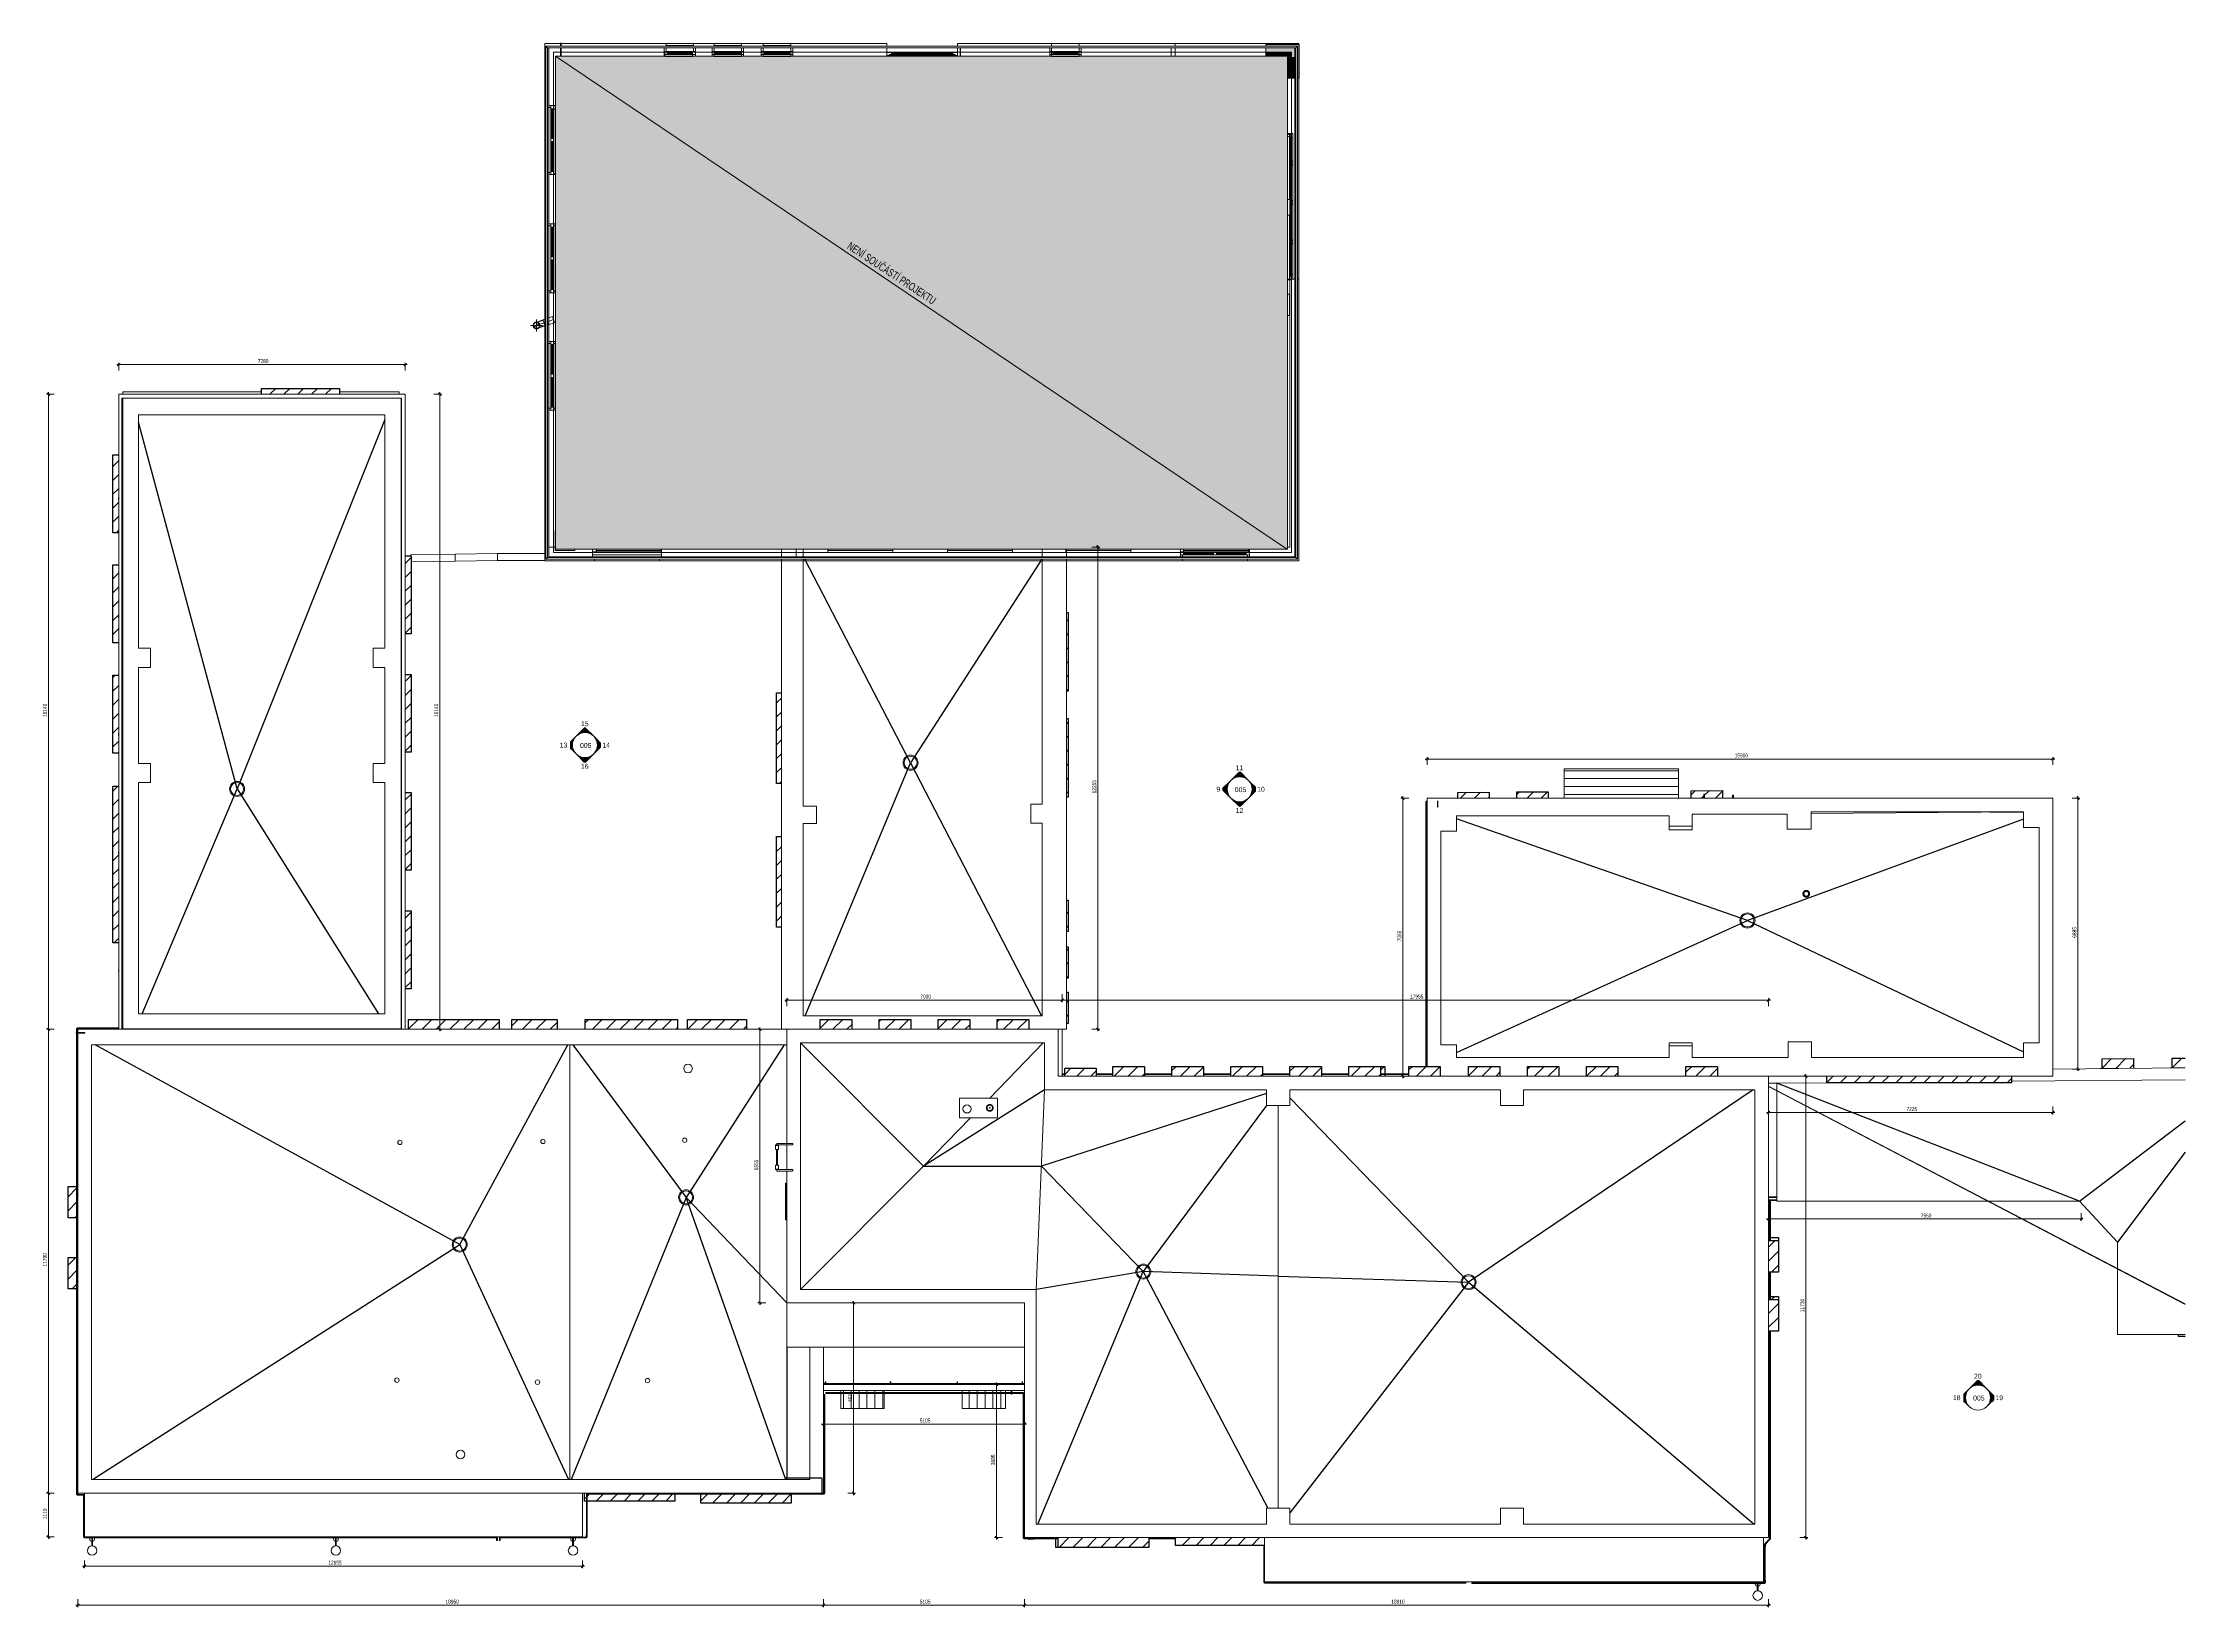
# Model space of a CAD drawing. Header units: millimetres. Extents: x -2346 to 220980, y -45352 to 20466.
# Drawn here: x -2346 to 52103, y -30830 to 8929 of the extents above; entities that cross this region are included whole.
import ezdxf

# ---------------------------------------------------------------- set-up
doc = ezdxf.new("R2010")
doc.units = ezdxf.units.MM
for name, color, linetype, lineweight in [('A-ANNO-DIMS', 211, 'Continuous', 9), ('A-ANNO-DIMS-50', 211, 'Continuous', 9), ('A-DETL-GENF', 92, 'Continuous', 13), ('A-DETL-THIN', 151, 'Continuous', 13), ('A-DOOR', 31, 'Continuous', 13), ('A-FLOR', 192, 'Continuous', 13), ('A-FLOR-HRAL', 11, 'Continuous', 13), ('A-GENM', 13, 'Continuous', 13), ('A-GLAZ', 151, 'Continuous', 13), ('A-GLAZ-CURT', 52, 'Continuous', 13), ('A-GLAZ-CWMG', 51, 'Continuous', 13), ('A-ROOF', 132, 'Continuous', 13), ('A-ROOF-OTLN', 132, 'Continuous', 13), ('A-WALL', 113, 'Continuous', 13), ('E-ELEC-FIXT', 91, 'Continuous', 13), ('E-LITE-EQPM', 33, 'Continuous', 13), ('E-POWR-CNDT', 130, 'Continuous', 13), ('E-POWR-CNTR', 130, 'Continuous', 13), ('E-POWR-DROP', 130, 'Continuous', 13), ('G-ANNO-SYMB', 111, 'Continuous', 9), ('G-ANNO-TEXT', 231, 'Continuous', 9), ('M-EQPM', 50, 'Continuous', 13), ('M-HVAC-CDFF', 50, 'Continuous', 13), ('P-PIPE', 3, 'Continuous', 13), ('P-PIPE-CNTR', 3, 'Continuous', 13), ('P-SANR-FIXT', 6, 'Continuous', 13), ('Q-SPCQ', 91, 'Continuous', 13), ('S-COLS', 52, 'Continuous', 13)]:
    doc.layers.add(name, color=color, linetype=linetype, lineweight=lineweight)
doc.styles.add('Arial', font='arial.ttf', dxfattribs={"height": 125})
doc.styles.add('Arial_1', font='arial.ttf', dxfattribs={"width": 0.7, "height": 200})
doc.styles.add('Arial_2', font='arial.ttf', dxfattribs={"width": 0.7, "height": 100})
doc.dimstyles.new('Vnitřní_-_průhledné', dxfattribs={"dimscale": 304.8, "dimtxt": 102.02594, "dimasz": 0.213255, "dimexe": 0.164042, "dimexo": 0.0625, "dimgap": 0.032808, "dimtad": 1, "dimdec": 0, "dimrnd": 5, "dimzin": 0, "dimdsep": 46, "dimtxsty": 'Arial_2', "dimblk1": 'OBLIQUE', "dimblk2": 'OBLIQUE', "dimsah": 1, "dimcen": 0.09, "dimdle": 0.164042, "dimazin": 0, "dimtfac": 1, "dimtdec": 4, "dimtix": 1, "dimtmove": 0, "dimatfit": 3, "dimfxl": 0.492126, "dimfxlon": 1, "dimtvp": 1, "dimtolj": 1, "dimtzin": 0, "dimarcsym": 2})
pattern_1 = [(0, (0, 0), (0, 300), []), (90, (0, 0), (-280, 2e-14), [])]
pattern_2 = [(270, (0, 481.92), (200, 1e-14), [])]
pattern_3 = [(90, (0, 207), (-200, 1e-14), [])]

# ---------------------------------------------------------------- blocks, each defined once
blk = doc.blocks.new('OKNO_2k_ - OKNO_2k_1750 x 1750-1963716-STŘECHA DEMOLICE A')
at = {"layer": 'A-GLAZ', "color": 254}
for p, q in [((-875, 126), (875, 126)), ((-825, 126), (-875, 126)), ((-875, 75), (-875, 126)), ((-875, 126), (-875, 75)), ((-875, 75), (-825, 75)), ((875, 75), (-875, 75)), ((-875, 75), (-875, 5)), ((-825, 75), (-875, 75)), ((-875, 75), (875, 75)), ((-875, 5), (-875, 75)), ((-875, -5), (-875, 5)), ((-825, 126), (-825, 75)), ((-825, 75), (-825, 126)), ((825, 126), (-825, 126)), ((825, 126), (-825, 126)), ((-825, 75), (825, 75)), ((-795, 75), (-40, 75)), ((795, 75), (-795, 75)), ((-795, 45), (-795, 75)), ((-795, 75), (-795, 5)), ((-795, 25), (-795, 45)), ((-795, 25), (-795, 45)), ((-795, 45), (-795, 25)), ((-795, 45), (-40, 45)), ((-795, 45), (-40, 45)), ((-795, 5), (-795, 25)), ((-40, 25), (-795, 25)), ((-795, 25), (-40, 25)), ((-40, 45), (-40, 75)), ((-40, 75), (40, 75)), ((-40, 5), (-40, 75)), ((-40, 45), (-40, 25)), ((-40, 5), (-40, 25)), ((40, 75), (795, 75)), ((40, 75), (40, 45)), ((40, 75), (40, 5)), ((40, 25), (40, 45)), ((40, 45), (795, 45)), ((40, 45), (795, 45)), ((40, 25), (40, 5)), ((40, 25), (795, 25)), ((795, 25), (40, 25)), ((795, 45), (795, 75)), ((795, 5), (795, 75)), ((795, 25), (795, 45)), ((795, 45), (795, 25)), ((795, 45), (795, 25)), ((795, 5), (795, 25)), ((875, 126), (825, 126)), ((825, 75), (825, 126)), ((825, 75), (825, 126)), ((825, 75), (875, 75)), ((875, 75), (825, 75)), ((875, 126), (875, 75)), ((875, 126), (875, 75)), ((875, 75), (875, 5)), ((875, 75), (875, 5)), ((875, 5), (875, -5)), ((-825, -5), (-875, -5)), ((875, -5), (825, -5))]:
    blk.add_line(p, q, dxfattribs=at)
at = {"layer": 'A-GLAZ', "color": 10}
for p, q in [((-875, 5), (-875, -5)), ((825, 126), (-825, 126)), ((-825, 75), (-795, 75)), ((-795, 75), (-825, 75)), ((-795, 75), (-825, 75)), ((-795, 75), (-40, 75)), ((-40, 75), (-795, 75)), ((-40, 75), (-795, 75)), ((-795, -5), (-795, 5)), ((-795, 5), (-795, -5)), ((-40, 75), (40, 75)), ((40, 75), (-40, 75)), ((-40, 75), (40, 75)), ((40, 75), (-40, 75)), ((-40, 75), (40, 75)), ((-40, 25), (-40, 45)), ((-40, 25), (-40, 45)), ((-40, -5), (-40, 5)), ((-40, -5), (-40, 5)), ((40, 75), (795, 75)), ((795, 75), (40, 75)), ((795, 75), (40, 75)), ((40, 45), (40, 25)), ((40, 45), (40, 25)), ((40, 5), (40, -5)), ((40, 5), (40, -5)), ((795, 75), (825, 75)), ((825, 75), (795, 75)), ((825, 75), (795, 75)), ((795, -5), (795, 5)), ((795, -5), (795, 5)), ((875, 5), (875, -5)), ((-825, -5), (-875, -5)), ((-795, -5), (-825, -5)), ((825, -5), (-825, -5)), ((-40, -5), (-795, -5)), ((-40, -5), (-795, -5)), ((-795, -5), (795, -5)), ((40, -5), (-40, -5)), ((40, -5), (-40, -5)), ((40, -5), (-40, -5)), ((40, -5), (-40, -5)), ((795, -5), (40, -5)), ((795, -5), (40, -5)), ((825, -5), (795, -5)), ((875, -5), (825, -5))]:
    blk.add_line(p, q, dxfattribs=at)
blk = doc.blocks.new('OKNO_2k_ - OKNO_2k_1750 x 1750-V1-STŘECHA DEMOLICE A')
at = {"layer": 'A-GLAZ', "color": 254}
for p, q in [((-875, 126), (875, 126)), ((-825, 126), (-875, 126)), ((-875, 75), (-875, 126)), ((-875, 126), (-875, 75)), ((-875, 75), (-825, 75)), ((875, 75), (-875, 75)), ((-875, 75), (-875, 5)), ((-825, 75), (-875, 75)), ((-875, 75), (875, 75)), ((-875, 5), (-875, 75)), ((-875, -5), (-875, 5)), ((-825, 126), (-825, 75)), ((-825, 75), (-825, 126)), ((825, 126), (-825, 126)), ((825, 126), (-825, 126)), ((-825, 75), (825, 75)), ((-795, 75), (-40, 75)), ((795, 75), (-795, 75)), ((-795, 45), (-795, 75)), ((-795, 75), (-795, 5)), ((-795, 25), (-795, 45)), ((-795, 25), (-795, 45)), ((-795, 45), (-795, 25)), ((-795, 45), (-40, 45)), ((-795, 45), (-40, 45)), ((-795, 5), (-795, 25)), ((-40, 25), (-795, 25)), ((-795, 25), (-40, 25)), ((-40, 45), (-40, 75)), ((-40, 75), (40, 75)), ((-40, 5), (-40, 75)), ((-40, 45), (-40, 25)), ((-40, 5), (-40, 25)), ((40, 75), (795, 75)), ((40, 75), (40, 45)), ((40, 75), (40, 5)), ((40, 25), (40, 45)), ((40, 45), (795, 45)), ((40, 45), (795, 45)), ((40, 25), (40, 5)), ((40, 25), (795, 25)), ((795, 25), (40, 25)), ((795, 45), (795, 75)), ((795, 5), (795, 75)), ((795, 25), (795, 45)), ((795, 45), (795, 25)), ((795, 45), (795, 25)), ((795, 5), (795, 25)), ((875, 126), (825, 126)), ((825, 75), (825, 126)), ((825, 75), (825, 126)), ((825, 75), (875, 75)), ((875, 75), (825, 75)), ((875, 126), (875, 75)), ((875, 126), (875, 75)), ((875, 75), (875, 5)), ((875, 75), (875, 5)), ((875, 5), (875, -5)), ((-825, -5), (-875, -5)), ((875, -5), (825, -5))]:
    blk.add_line(p, q, dxfattribs=at)
at = {"layer": 'A-GLAZ', "color": 10}
for p, q in [((-875, 5), (-875, -5)), ((825, 126), (-825, 126)), ((-825, 75), (-795, 75)), ((-795, 75), (-825, 75)), ((-795, 75), (-825, 75)), ((-795, 75), (-40, 75)), ((-40, 75), (-795, 75)), ((-40, 75), (-795, 75)), ((-795, -5), (-795, 5)), ((-795, 5), (-795, -5)), ((-40, 75), (40, 75)), ((40, 75), (-40, 75)), ((-40, 75), (40, 75)), ((40, 75), (-40, 75)), ((-40, 75), (40, 75)), ((-40, 25), (-40, 45)), ((-40, 25), (-40, 45)), ((-40, -5), (-40, 5)), ((-40, -5), (-40, 5)), ((40, 75), (795, 75)), ((795, 75), (40, 75)), ((795, 75), (40, 75)), ((40, 45), (40, 25)), ((40, 45), (40, 25)), ((40, 5), (40, -5)), ((40, 5), (40, -5)), ((795, 75), (825, 75)), ((825, 75), (795, 75)), ((825, 75), (795, 75)), ((795, -5), (795, 5)), ((795, -5), (795, 5)), ((875, 5), (875, -5)), ((-825, -5), (-875, -5)), ((-795, -5), (-825, -5)), ((825, -5), (-825, -5)), ((-40, -5), (-795, -5)), ((-40, -5), (-795, -5)), ((-795, -5), (795, -5)), ((40, -5), (-40, -5)), ((40, -5), (-40, -5)), ((40, -5), (-40, -5)), ((40, -5), (-40, -5)), ((795, -5), (40, -5)), ((795, -5), (40, -5)), ((825, -5), (795, -5)), ((875, -5), (825, -5))]:
    blk.add_line(p, q, dxfattribs=at)
blk = doc.blocks.new('OKNO_2k_ - OKNO_2k_1750 x 1750-V2-STŘECHA DEMOLICE A')
at = {"layer": 'A-GLAZ', "color": 254}
for p, q in [((-875, 126), (875, 126)), ((-825, 126), (-875, 126)), ((-875, 75), (-875, 126)), ((-875, 126), (-875, 75)), ((-875, 75), (-825, 75)), ((875, 75), (-875, 75)), ((-875, 75), (-875, 5)), ((-825, 75), (-875, 75)), ((-875, 75), (875, 75)), ((-875, 5), (-875, 75)), ((-875, -5), (-875, 5)), ((-825, 126), (-825, 75)), ((-825, 75), (-825, 126)), ((825, 126), (-825, 126)), ((825, 126), (-825, 126)), ((-825, 75), (825, 75)), ((-795, 75), (-40, 75)), ((795, 75), (-795, 75)), ((-795, 45), (-795, 75)), ((-795, 75), (-795, 5)), ((-795, 25), (-795, 45)), ((-795, 25), (-795, 45)), ((-795, 45), (-795, 25)), ((-795, 45), (-40, 45)), ((-795, 45), (-40, 45)), ((-795, 5), (-795, 25)), ((-40, 25), (-795, 25)), ((-795, 25), (-40, 25)), ((-40, 45), (-40, 75)), ((-40, 75), (40, 75)), ((-40, 5), (-40, 75)), ((-40, 45), (-40, 25)), ((-40, 5), (-40, 25)), ((40, 75), (795, 75)), ((40, 75), (40, 45)), ((40, 75), (40, 5)), ((40, 25), (40, 45)), ((40, 45), (795, 45)), ((40, 45), (795, 45)), ((40, 25), (40, 5)), ((40, 25), (795, 25)), ((795, 25), (40, 25)), ((795, 45), (795, 75)), ((795, 5), (795, 75)), ((795, 25), (795, 45)), ((795, 45), (795, 25)), ((795, 45), (795, 25)), ((795, 5), (795, 25)), ((875, 126), (825, 126)), ((825, 75), (825, 126)), ((825, 75), (825, 126)), ((825, 75), (875, 75)), ((875, 75), (825, 75)), ((875, 126), (875, 75)), ((875, 126), (875, 75)), ((875, 75), (875, 5)), ((875, 75), (875, 5)), ((875, 5), (875, -5)), ((-860, -5), (-875, -5)), ((875, -5), (790, -5))]:
    blk.add_line(p, q, dxfattribs=at)
at = {"layer": 'A-GLAZ', "color": 10}
for p, q in [((-875, 5), (-875, -5)), ((825, 126), (-825, 126)), ((-825, 75), (-795, 75)), ((-795, 75), (-825, 75)), ((-795, 75), (-825, 75)), ((-795, 75), (-40, 75)), ((-40, 75), (-795, 75)), ((-40, 75), (-795, 75)), ((-795, -5), (-795, 5)), ((-795, 5), (-795, -5)), ((-40, 75), (40, 75)), ((40, 75), (-40, 75)), ((-40, 75), (40, 75)), ((40, 75), (-40, 75)), ((-40, 75), (40, 75)), ((-40, 25), (-40, 45)), ((-40, 25), (-40, 45)), ((-40, -5), (-40, 5)), ((-40, -5), (-40, 5)), ((40, 75), (795, 75)), ((795, 75), (40, 75)), ((795, 75), (40, 75)), ((40, 45), (40, 25)), ((40, 45), (40, 25)), ((40, 5), (40, -5)), ((40, 5), (40, -5)), ((795, 75), (825, 75)), ((825, 75), (795, 75)), ((825, 75), (795, 75)), ((795, -5), (795, 5)), ((795, -5), (795, 5)), ((875, 5), (875, -5)), ((-860, -5), (-875, -5)), ((-795, -5), (-860, -5)), ((790, -5), (-860, -5)), ((-40, -5), (-795, -5)), ((-40, -5), (-795, -5)), ((-795, -5), (790, -5)), ((40, -5), (-40, -5)), ((40, -5), (-40, -5)), ((40, -5), (-40, -5)), ((40, -5), (-40, -5)), ((790, -5), (40, -5)), ((790, -5), (40, -5)), ((795, -5), (790, -5)), ((795, -5), (790, -5)), ((790, -5), (795, -5)), ((875, -5), (795, -5))]:
    blk.add_line(p, q, dxfattribs=at)
blk = doc.blocks.new('Betonový čtvercový sloup - 850 x 850-1550239-STŘECHA DEMOLICE A')
at = {"layer": 'S-COLS'}
h = blk.add_hatch(dxfattribs=at)
h.set_pattern_fill('FP_1', color=9, style=0, pattern_type=2)
h.set_pattern_definition(pattern_1)
h.paths.add_polyline_path([(311, 100), (334, 157), (334, 340), (311, 340), (311, 230)])
h.paths.add_polyline_path([(376, 262), (411, 350), (415, 350), (415, 425), (389, 425), (344, 382), (376, 381), (376, 350)])
h = blk.add_hatch(dxfattribs=at)
h.set_pattern_fill('FP_1', color=9, style=0, pattern_type=2)
h.set_pattern_definition(pattern_1)
h.paths.add_polyline_path([(425, -425), (425, 425), (415, 425), (415, 350), (411, 350), (411, -425)])
at = {"layer": 'S-COLS', "color": 9}
for p, q in [((-425, 382), (-425, 425)), ((-425, 425), (389, 425)), ((-425, 232), (-425, 340)), ((-425, 132), (-425, 232)), ((389, 425), (415, 425)), ((415, 425), (425, 425)), ((425, 425), (425, -425)), ((226, -425), (126, -425)), ((334, -425), (226, -425)), ((411, -425), (376, -425)), ((425, -425), (411, -425))]:
    blk.add_line(p, q, dxfattribs=at)
at = {"layer": 'S-COLS', "color": 254}
for p, q in [((-425, 425), (415, 425)), ((-425, 382), (-425, 425)), ((-425, 232), (-425, 340)), ((-425, 132), (-425, 232)), ((226, -425), (126, -425)), ((334, -425), (226, -425)), ((411, -425), (376, -425))]:
    blk.add_line(p, q, dxfattribs=at)
at = {"layer": 'S-COLS', "color": 253}
for p, q in [((415, 425), (425, 425)), ((425, 425), (425, -425)), ((425, -425), (411, -425))]:
    blk.add_line(p, q, dxfattribs=at)
blk = doc.blocks.new('OKNO_2k_ - OKNO_2k_1750 x 1750-1963735-STŘECHA DEMOLICE A')
at = {"layer": 'A-GLAZ', "color": 10}
for p, q in [((-875, 5), (-875, -15)), ((-875, 5), (-798, 5)), ((-798, 5), (852, 5)), ((-798, 5), (-795, 5)), ((-795, 5), (-40, 5)), ((-795, -15), (-795, 5)), ((-795, 5), (-40, 5)), ((-795, 5), (-795, -15)), ((795, 5), (-795, 5)), ((-40, 5), (40, 5)), ((-40, 5), (40, 5)), ((-40, -15), (-40, 5)), ((-40, 5), (40, 5)), ((-40, 5), (40, 5)), ((-40, -15), (-40, 5)), ((40, 5), (795, 5)), ((40, 5), (795, 5)), ((40, 5), (40, -15)), ((40, 5), (40, -15)), ((795, 5), (852, 5)), ((795, -15), (795, 5)), ((795, -15), (795, 5)), ((852, 5), (875, 5)), ((875, 5), (875, -15)), ((-825, -75), (-795, -75)), ((-795, -75), (-825, -75)), ((-825, -75), (-795, -75)), ((-825, -126), (825, -126)), ((-795, -75), (-40, -75)), ((-40, -75), (-795, -75)), ((-795, -75), (-40, -75)), ((-40, -45), (-40, -25)), ((-40, -45), (-40, -25)), ((-40, -75), (40, -75)), ((40, -75), (-40, -75)), ((40, -75), (-40, -75)), ((-40, -75), (40, -75)), ((40, -75), (-40, -75)), ((40, -25), (40, -45)), ((40, -25), (40, -45)), ((40, -75), (795, -75)), ((795, -75), (40, -75)), ((40, -75), (795, -75)), ((795, -75), (825, -75)), ((825, -75), (795, -75)), ((795, -75), (825, -75))]:
    blk.add_line(p, q, dxfattribs=at)
at = {"layer": 'A-GLAZ', "color": 254}
for p, q in [((-875, 5), (-798, 5)), ((-875, -15), (-875, 5)), ((852, 5), (875, 5)), ((875, 5), (875, -15)), ((-875, -15), (-875, -75)), ((-875, -75), (-875, -15)), ((-875, -75), (875, -75)), ((-825, -75), (-875, -75)), ((-875, -126), (-875, -75)), ((-875, -75), (-875, -126)), ((-875, -75), (-825, -75)), ((875, -75), (-875, -75)), ((-875, -126), (-825, -126)), ((875, -126), (-875, -126)), ((825, -75), (-825, -75)), ((-825, -75), (-825, -126)), ((-825, -126), (-825, -75)), ((-825, -126), (825, -126)), ((-825, -126), (825, -126)), ((-795, -25), (-795, -15)), ((-795, -15), (-795, -75)), ((-795, -45), (-795, -25)), ((-40, -25), (-795, -25)), ((-795, -25), (-40, -25)), ((-795, -45), (-795, -25)), ((-795, -25), (-795, -45)), ((-795, -75), (-795, -45)), ((-40, -45), (-795, -45)), ((-40, -45), (-795, -45)), ((-795, -75), (795, -75)), ((-40, -75), (-795, -75)), ((-40, -25), (-40, -15)), ((-40, -75), (-40, -15)), ((-40, -25), (-40, -45)), ((-40, -75), (-40, -45)), ((40, -75), (-40, -75)), ((40, -15), (40, -25)), ((40, -15), (40, -75)), ((40, -25), (795, -25)), ((795, -25), (40, -25)), ((40, -45), (40, -25)), ((40, -45), (40, -75)), ((795, -45), (40, -45)), ((795, -45), (40, -45)), ((795, -75), (40, -75)), ((795, -25), (795, -15)), ((795, -75), (795, -15)), ((795, -45), (795, -25)), ((795, -25), (795, -45)), ((795, -25), (795, -45)), ((795, -75), (795, -45)), ((875, -75), (825, -75)), ((825, -126), (825, -75)), ((825, -126), (825, -75)), ((825, -75), (875, -75)), ((825, -126), (875, -126)), ((875, -15), (875, -75)), ((875, -15), (875, -75)), ((875, -75), (875, -126)), ((875, -75), (875, -126))]:
    blk.add_line(p, q, dxfattribs=at)
blk = doc.blocks.new('parapet_ext - parapet_ext-1801991-STŘECHA DEMOLICE A')
at = {"layer": 'Q-SPCQ'}
h = blk.add_hatch(dxfattribs=at)
h.set_pattern_fill('FP_2', color=41, style=0, pattern_type=2)
h.set_pattern_definition([(315, (8743.28, 16602.74), (176.7767, 176.7767), [])])
h.paths.add_polyline_path([(-1150, 178), (1150, 178), (1150, 300), (-1150, 300)])
at = {"layer": 'Q-SPCQ', "color": 31, "lineweight": 25}
for p, q in [((-1150, 178), (-1150, 300)), ((-1150, 300), (1150, 300)), ((1150, 300), (1150, 178))]:
    blk.add_line(p, q, dxfattribs=at)
blk = doc.blocks.new('parapet_ext - parapet_ext-V3-STŘECHA DEMOLICE A')
at = {"layer": 'Q-SPCQ'}
h = blk.add_hatch(dxfattribs=at)
h.set_pattern_fill('FP_3', color=41, style=0, pattern_type=2)
h.set_pattern_definition([(315, (12393.28, 16602.74), (176.7767, 176.7767), [])])
h.paths.add_polyline_path([(-1150, 178), (1150, 178), (1150, 300), (-1150, 300)])
at = {"layer": 'Q-SPCQ', "color": 31, "lineweight": 25}
for p, q in [((-1150, 178), (-1150, 300)), ((-1150, 300), (1150, 300)), ((1150, 300), (1150, 178))]:
    blk.add_line(p, q, dxfattribs=at)
blk = doc.blocks.new('OKNO_1k_nadsvetlik - OKNO_1k_nadsvetlik_900 x 1500-1969459-STŘECHA DEMOLICE A')
at = {"layer": 'A-GLAZ'}
for p, q in [((-450, 126), (-444, 126)), ((-450, 125), (-450, 126))]:
    blk.add_line(p, q, dxfattribs=at)
blk = doc.blocks.new('parapet_ext - parapet_ext-V4-STŘECHA DEMOLICE A')
at = {"layer": 'Q-SPCQ'}
h = blk.add_hatch(dxfattribs=at)
h.set_pattern_fill('FP_4', color=41, style=0, pattern_type=2)
h.set_pattern_definition([(45, (-25245.3, 17384.7), (-176.7767, 176.7767), [])])
h.paths.add_polyline_path([(-394, 51), (-394, 93), (-400, 93), (-400, 51)])
h.paths.add_polyline_path([(-394, 111), (-394, 300), (-400, 300), (-400, 111)])
at = {"layer": 'Q-SPCQ', "color": 31, "lineweight": 25}
for p, q in [((-400, 111), (-400, 300)), ((-400, 300), (-394, 300)), ((-400, 51), (-400, 93))]:
    blk.add_line(p, q, dxfattribs=at)
blk = doc.blocks.new('parapet_ext - parapet_ext-V5-STŘECHA DEMOLICE A')
at = {"layer": 'Q-SPCQ'}
h = blk.add_hatch(dxfattribs=at)
h.set_pattern_fill('FP_5', color=41, style=0, pattern_type=2)
h.set_pattern_definition([(45, (-26745.3, 17384.7), (-176.7767, 176.7767), [])])
h.paths.add_polyline_path([(-394, 51), (-394, 93), (-400, 93), (-400, 51), (-397, 51)])
h.paths.add_polyline_path([(-394, 111), (-394, 300), (-400, 300), (-400, 111), (-397, 111)])
at = {"layer": 'Q-SPCQ', "color": 31, "lineweight": 25}
for p, q in [((-400, 111), (-400, 300)), ((-400, 300), (-394, 300)), ((-400, 51), (-400, 93))]:
    blk.add_line(p, q, dxfattribs=at)
blk = doc.blocks.new('parapet_ext - parapet_ext-V6-STŘECHA DEMOLICE A')
at = {"layer": 'Q-SPCQ'}
h = blk.add_hatch(dxfattribs=at)
h.set_pattern_fill('FP_6', color=41, style=0, pattern_type=2)
h.set_pattern_definition([(45, (-29745.3, 17384.7), (-176.7767, 176.7767), [])])
h.paths.add_polyline_path([(-394, 51), (-394, 93), (-400, 93), (-400, 51)])
h.paths.add_polyline_path([(-394, 111), (-394, 300), (-400, 300), (-400, 111)])
at = {"layer": 'Q-SPCQ', "color": 31, "lineweight": 25}
for p, q in [((-400, 111), (-400, 300)), ((-400, 300), (-394, 300)), ((-400, 51), (-400, 93))]:
    blk.add_line(p, q, dxfattribs=at)
blk = doc.blocks.new('parapet_ext - parapet_ext-V7-STŘECHA DEMOLICE A')
at = {"layer": 'Q-SPCQ'}
h = blk.add_hatch(dxfattribs=at)
h.set_pattern_fill('FP_7', color=41, style=0, pattern_type=2)
h.set_pattern_definition([(45, (-28245.3, 17384.7), (-176.7767, 176.7767), [])])
h.paths.add_polyline_path([(-394, 51), (-394, 93), (-400, 93), (-400, 51)])
h.paths.add_polyline_path([(-394, 111), (-394, 300), (-400, 300), (-400, 111)])
at = {"layer": 'Q-SPCQ', "color": 31, "lineweight": 25}
for p, q in [((-400, 111), (-400, 300)), ((-400, 300), (-394, 300)), ((-400, 51), (-400, 93))]:
    blk.add_line(p, q, dxfattribs=at)
blk = doc.blocks.new('OKNO_1k_nadsvetlik - OKNO_1k_nadsvetlik_900 x 1500-V8-STŘECHA DEMOLICE A')
at = {"layer": 'A-GLAZ'}
for p, q in [((336, 126), (450, 126)), ((450, 126), (450, 125))]:
    blk.add_line(p, q, dxfattribs=at)
blk = doc.blocks.new('parapet_ext - parapet_ext-V9-STŘECHA DEMOLICE A')
at = {"layer": 'Q-SPCQ'}
h = blk.add_hatch(dxfattribs=at)
h.set_pattern_fill('FP_8', color=41, style=0, pattern_type=2)
h.set_pattern_definition([(45, (-31365.3, 17384.7), (-176.7767, 176.7767), [])])
h.paths.add_polyline_path([(400, 51), (400, 93), (286, 93), (286, 51), (336, 51)])
h.paths.add_polyline_path([(400, 111), (400, 300), (286, 300), (286, 111), (336, 111)])
at = {"layer": 'Q-SPCQ', "color": 31, "lineweight": 25}
for p, q in [((286, 300), (400, 300)), ((400, 300), (400, 111)), ((400, 93), (400, 51))]:
    blk.add_line(p, q, dxfattribs=at)
blk = doc.blocks.new('OKNO_1k_nadsvetlik - OKNO_1k_nadsvetlik_900 x 1500-1969493-STŘECHA DEMOLICE A')
at = {"layer": 'A-GLAZ'}
for p, q in [((-450, 151), (450, 151)), ((-450, 150), (-450, 151)), ((450, 151), (450, 150))]:
    blk.add_line(p, q, dxfattribs=at)
blk = doc.blocks.new('parapet_ext - parapet_ext-V10-STŘECHA DEMOLICE A')
at = {"layer": 'Q-SPCQ'}
h = blk.add_hatch(dxfattribs=at)
h.set_pattern_fill('FP_9', color=41, style=0, pattern_type=2)
h.set_pattern_definition([(44.5, (-50240.76, 17627.03), (-175.2273, 178.3126), [])])
h.paths.add_polyline_path([(-400, 51), (400, 51), (400, 300), (-400, 300), (-400, 58)])
at = {"layer": 'Q-SPCQ', "color": 31, "lineweight": 25}
for p, q in [((-400, 51), (-400, 300)), ((-400, 300), (400, 300)), ((400, 300), (400, 51))]:
    blk.add_line(p, q, dxfattribs=at)
blk = doc.blocks.new('OKNO_1k_nadsvetlik - OKNO_1k_nadsvetlik_900 x 1500-V11-STŘECHA DEMOLICE A')
at = {"layer": 'A-GLAZ'}
for p, q in [((-450, 151), (-71, 151)), ((-450, 150), (-450, 151))]:
    blk.add_line(p, q, dxfattribs=at)
blk = doc.blocks.new('parapet_ext - parapet_ext-V12-STŘECHA DEMOLICE A')
at = {"layer": 'Q-SPCQ'}
h = blk.add_hatch(dxfattribs=at)
h.set_pattern_fill('FP_10', color=41, style=0, pattern_type=2)
h.set_pattern_definition([(44.5, (-52020.76, 17627.03), (-175.2273, 178.3126), [])])
h.paths.add_polyline_path([(-400, 51), (-71, 51), (-69, 300), (-400, 300), (-400, 58)])
at = {"layer": 'Q-SPCQ', "color": 31, "lineweight": 25}
for p, q in [((-400, 51), (-400, 300)), ((-400, 300), (-69, 300))]:
    blk.add_line(p, q, dxfattribs=at)
blk = doc.blocks.new('parapet_ext - parapet_ext-V13-STŘECHA DEMOLICE A')
at = {"layer": 'Q-SPCQ'}
h = blk.add_hatch(dxfattribs=at)
h.set_pattern_fill('FP_11', color=41, style=0, pattern_type=2)
h.set_pattern_definition([(44.612, (-39876.8, 10648.7), (-175.5755, 177.9697), [])])
h.paths.add_polyline_path([(400, 107), (400, 300), (-400, 300), (-400, 112), (-78, 110), (-77, 211), (-60, 211), (-61, 110), (136, 109)])
at = {"layer": 'Q-SPCQ', "color": 31, "lineweight": 25}
for p, q in [((-400, 112), (-400, 300)), ((-400, 300), (400, 300)), ((400, 300), (400, 107))]:
    blk.add_line(p, q, dxfattribs=at)
blk = doc.blocks.new('OKNO_2k_nadsvetlik - OKNO_2k_nadsvetlik 2400 x 1750-1972477-STŘECHA DEMOLICE A')
at = {"layer": 'A-GLAZ', "color": 41}
for p, q in [((1145, 126), (1200, 126)), ((1200, 126), (1200, 125))]:
    blk.add_line(p, q, dxfattribs=at)
blk = doc.blocks.new('OKNO_2k_nadsvetlik - OKNO_2k_nadsvetlik 2400 x 1750-1972492-STŘECHA DEMOLICE A')
at = {"layer": 'A-GLAZ'}
for p, q in [((1135, 126), (1200, 126)), ((1200, 126), (1200, 125))]:
    blk.add_line(p, q, dxfattribs=at)
blk = doc.blocks.new('parapet_ext - parapet_ext-V14-STŘECHA DEMOLICE A')
at = {"layer": 'Q-SPCQ'}
h = blk.add_hatch(dxfattribs=at)
h.set_pattern_fill('FP_12', color=41, style=0, pattern_type=2)
h.set_pattern_definition([(225, (24548.76, -29012.5), (176.7767, -176.7767), [])])
h.paths.add_polyline_path([(1085, 300), (1085, 79), (1150, 79), (1150, 300)])
h.paths.add_polyline_path([(1150, 61), (1085, 61), (1085, 51), (1150, 51)])
at = {"layer": 'Q-SPCQ', "color": 31, "lineweight": 25}
for p, q in [((1085, 300), (1150, 300)), ((1150, 300), (1150, 79)), ((1150, 61), (1150, 51))]:
    blk.add_line(p, q, dxfattribs=at)
blk = doc.blocks.new('parapet_ext - parapet_ext-V15-STŘECHA DEMOLICE A')
at = {"layer": 'Q-SPCQ'}
h = blk.add_hatch(dxfattribs=at)
h.set_pattern_fill('FP_13', color=41, style=0, pattern_type=2)
h.set_pattern_definition([(45, (-52336.74, 23649.28), (-176.7767, 176.7767), [])])
h.paths.add_polyline_path([(-400, -300), (-236, -300), (-236, -250), (-400, -250)])
at = {"layer": 'Q-SPCQ', "color": 31, "lineweight": 25}
for p, q in [((-400, -300), (-400, -250)), ((-236, -300), (-400, -300))]:
    blk.add_line(p, q, dxfattribs=at)
blk = doc.blocks.new('OKNO_2k_nadsvetlik - OKNO_2k_nadsvetlik 2400 x 1800-1972450-STŘECHA DEMOLICE A')
at = {"layer": 'A-GLAZ', "color": 41}
for p, q in [((-1200, 126), (1200, 126)), ((-1200, 125), (-1200, 126))]:
    blk.add_line(p, q, dxfattribs=at)
blk = doc.blocks.new('parapet_ext - parapet_ext-V17-STŘECHA DEMOLICE A')
at = {"layer": 'Q-SPCQ'}
h = blk.add_hatch(dxfattribs=at)
h.set_pattern_fill('FP_14', color=41, style=0, pattern_type=2)
h.set_pattern_definition([(225, (12569.6, -27833.8), (176.7767, -176.7767), [])])
h.paths.add_polyline_path([(1084, 300), (-1150, 300), (-1150, 126), (1084, 126), (1084, 161)])
h.paths.add_polyline_path([(1150, 300), (1102, 300), (1102, 125), (1093, 125), (1093, 109), (-1150, 109), (-1150, 101), (1150, 101), (1150, 161)])
at = {"layer": 'Q-SPCQ', "color": 31, "lineweight": 25}
for p, q in [((-1150, 126), (-1150, 300)), ((-1150, 300), (1084, 300)), ((-1150, 101), (-1150, 109)), ((1102, 300), (1150, 300)), ((1150, 300), (1150, 101))]:
    blk.add_line(p, q, dxfattribs=at)
blk = doc.blocks.new('OKNO_2k_nadsvetlik - OKNO_2k_nadsvetlik 2400 x 1800-2039437-STŘECHA DEMOLICE A')
at = {"layer": 'A-GLAZ'}
for p, q in [((-1200, 126), (1200, 126)), ((-1200, 125), (-1200, 126)), ((1200, 126), (1200, 125))]:
    blk.add_line(p, q, dxfattribs=at)
blk = doc.blocks.new('parapet_ext - parapet_ext-V18-STŘECHA DEMOLICE A')
at = {"layer": 'Q-SPCQ'}
h = blk.add_hatch(dxfattribs=at)
h.set_pattern_fill('FP_15', color=41, style=0, pattern_type=2)
h.set_pattern_definition([(225, (15524.24, -27883.8), (176.7767, -176.7767), [])])
h.paths.add_polyline_path([(1150, 300), (-1150, 300), (-1150, 76), (1150, 76), (1150, 279)])
h.paths.add_polyline_path([(1150, 59), (-1150, 59), (-1150, 51), (1150, 51)])
at = {"layer": 'Q-SPCQ', "color": 31, "lineweight": 25}
for p, q in [((-1150, 76), (-1150, 300)), ((-1150, 300), (1150, 300)), ((-1150, 51), (-1150, 59)), ((1150, 300), (1150, 76)), ((1150, 59), (1150, 51))]:
    blk.add_line(p, q, dxfattribs=at)
blk = doc.blocks.new('OKNO_1k_nadsvetlik - OKNO_1k_nadsvetlik_900 x 1850-1969447-STŘECHA DEMOLICE A')
at = {"layer": 'A-GLAZ'}
for p, q in [((-450, 126), (-369, 126)), ((-450, 125), (-450, 126))]:
    blk.add_line(p, q, dxfattribs=at)
blk = doc.blocks.new('parapet_ext - parapet_ext-V19-STŘECHA DEMOLICE A')
at = {"layer": 'Q-SPCQ'}
h = blk.add_hatch(dxfattribs=at)
h.set_pattern_fill('FP_16', color=41, style=0, pattern_type=2)
h.set_pattern_definition([(135, (-21832.27, -41463.6), (-176.7767, -176.7767), [])])
h.paths.add_polyline_path([(-319, 79), (-400, 79), (-400, 51), (-319, 51)])
h.paths.add_polyline_path([(-319, 300), (-400, 300), (-400, 97), (-319, 97)])
at = {"layer": 'Q-SPCQ', "color": 31, "lineweight": 25}
for p, q in [((-400, 97), (-400, 300)), ((-400, 300), (-319, 300)), ((-400, 51), (-400, 79))]:
    blk.add_line(p, q, dxfattribs=at)
blk = doc.blocks.new('parapet_ext - parapet_ext-V20-STŘECHA DEMOLICE A')
at = {"layer": 'Q-SPCQ'}
h = blk.add_hatch(dxfattribs=at)
h.set_pattern_fill('FP_17', color=41, style=0, pattern_type=2)
h.set_pattern_definition([(135, (-23332.27, -41463.6), (-176.7767, -176.7767), [])])
h.paths.add_polyline_path([(-319, 79), (-400, 79), (-400, 51), (-319, 51)])
h.paths.add_polyline_path([(-319, 300), (-400, 300), (-400, 97), (-319, 97)])
at = {"layer": 'Q-SPCQ', "color": 31, "lineweight": 25}
for p, q in [((-400, 97), (-400, 300)), ((-400, 300), (-319, 300)), ((-400, 51), (-400, 79))]:
    blk.add_line(p, q, dxfattribs=at)
blk = doc.blocks.new('OKNO_2k_nadsvetlik - OKNO_2k_nadsvetlik 2400 x 1850-1972458-STŘECHA DEMOLICE A')
at = {"layer": 'A-GLAZ', "color": 41}
for p, q in [((-1110, 126), (1200, 126)), ((1200, 126), (1200, 125))]:
    blk.add_line(p, q, dxfattribs=at)
blk = doc.blocks.new('parapet_ext - parapet_ext-V21-STŘECHA DEMOLICE A')
at = {"layer": 'Q-SPCQ'}
h = blk.add_hatch(dxfattribs=at)
h.set_pattern_fill('FP_18', color=41, style=0, pattern_type=2)
h.set_pattern_definition([(225, (27593.62, -28962.5), (176.7767, -176.7767), [])])
h.paths.add_polyline_path([(-471, 300), (-1110, 300), (-1110, 101), (1150, 101), (1150, 300), (-42, 300)])
at = {"layer": 'Q-SPCQ', "color": 31, "lineweight": 25}
for p, q in [((-1110, 300), (1150, 300)), ((1150, 300), (1150, 101))]:
    blk.add_line(p, q, dxfattribs=at)
blk = doc.blocks.new('OKNO_2k_nadsvetlik - OKNO_2k_nadsvetlik 2400 x 1850-1972464-STŘECHA DEMOLICE A')
at = {"layer": 'A-GLAZ'}
for p, q in [((-1200, 126), (1200, 126)), ((-1200, 125), (-1200, 126)), ((1200, 126), (1200, 125))]:
    blk.add_line(p, q, dxfattribs=at)
blk = doc.blocks.new('parapet_ext - parapet_ext-V22-STŘECHA DEMOLICE A')
at = {"layer": 'Q-SPCQ'}
h = blk.add_hatch(dxfattribs=at)
h.set_pattern_fill('FP_19', color=41, style=0, pattern_type=2)
h.set_pattern_definition([(225, (24613.62, -29012.5), (176.7767, -176.7767), [])])
h.paths.add_polyline_path([(-447, 300), (-1150, 300), (-1150, 51), (1150, 51), (1150, 300), (-17, 300)])
at = {"layer": 'Q-SPCQ', "color": 31, "lineweight": 25}
for p, q in [((-1150, 51), (-1150, 300)), ((-1150, 300), (1150, 300)), ((1150, 300), (1150, 51))]:
    blk.add_line(p, q, dxfattribs=at)
blk = doc.blocks.new('OKNO_1k_nadsvetlik - OKNO_1k_nadsvetlik_900 x 1700-1969443-STŘECHA DEMOLICE A')
at = {"layer": 'A-GLAZ'}
for p, q in [((-450, 126), (450, 126)), ((-450, 125), (-450, 126)), ((450, 126), (450, 125))]:
    blk.add_line(p, q, dxfattribs=at)
blk = doc.blocks.new('parapet_ext - parapet_ext-V23-STŘECHA DEMOLICE A')
at = {"layer": 'Q-SPCQ'}
h = blk.add_hatch(dxfattribs=at)
h.set_pattern_fill('FP_20', color=41, style=0, pattern_type=2)
h.set_pattern_definition([(315, (20538.8, -1405.4), (176.7767, 176.7767), [])])
h.paths.add_polyline_path([(-400, 64), (-400, 51), (400, 51), (400, 64), (-220, 64)])
h.paths.add_polyline_path([(-400, 146), (-400, 82), (400, 82), (400, 300), (-400, 300)])
at = {"layer": 'Q-SPCQ', "color": 31, "lineweight": 25}
for p, q in [((-400, 82), (-400, 300)), ((-400, 300), (400, 300)), ((-400, 51), (-400, 64)), ((400, 300), (400, 82)), ((400, 64), (400, 51))]:
    blk.add_line(p, q, dxfattribs=at)
blk = doc.blocks.new('OKNO_1k_nadsvetlik - OKNO_1k_nadsvetlik_900 x 1850-1969449-STŘECHA DEMOLICE A')
at = {"layer": 'A-GLAZ'}
for p, q in [((-450, 126), (450, 126)), ((-450, 125), (-450, 126)), ((450, 126), (450, 125))]:
    blk.add_line(p, q, dxfattribs=at)
blk = doc.blocks.new('parapet_ext - parapet_ext-V24-STŘECHA DEMOLICE A')
at = {"layer": 'Q-SPCQ'}
h = blk.add_hatch(dxfattribs=at)
h.set_pattern_fill('FP_21', color=41, style=0, pattern_type=2)
h.set_pattern_definition([(135, (-21913.33, -41463.6), (-176.7767, -176.7767), [])])
h.paths.add_polyline_path([(400, 122), (400, 300), (-400, 300), (-400, 51), (400, 51)])
at = {"layer": 'Q-SPCQ', "color": 31, "lineweight": 25}
for p, q in [((-400, 51), (-400, 300)), ((-400, 300), (400, 300)), ((400, 300), (400, 51))]:
    blk.add_line(p, q, dxfattribs=at)
blk = doc.blocks.new('parapet_ext - parapet_ext-V25-STŘECHA DEMOLICE A')
at = {"layer": 'Q-SPCQ'}
h = blk.add_hatch(dxfattribs=at)
h.set_pattern_fill('FP_22', color=41, style=0, pattern_type=2)
h.set_pattern_definition([(135, (-23413.33, -41463.6), (-176.7767, -176.7767), [])])
h.paths.add_polyline_path([(400, 122), (400, 300), (-400, 300), (-400, 51), (400, 51)])
at = {"layer": 'Q-SPCQ', "color": 31, "lineweight": 25}
for p, q in [((-400, 51), (-400, 300)), ((-400, 300), (400, 300)), ((400, 300), (400, 51))]:
    blk.add_line(p, q, dxfattribs=at)
blk = doc.blocks.new('parapet_ext - parapet_ext-V26-STŘECHA DEMOLICE A')
at = {"layer": 'Q-SPCQ'}
h = blk.add_hatch(dxfattribs=at)
h.set_pattern_fill('FP_23', color=41, style=0, pattern_type=2)
h.set_pattern_definition([(315, (2531.78, -267.2), (176.777, 176.777), [])])
h.paths.add_polyline_path([(-990, 150), (-144.9, 150), (-144.9, 155), (-96.9, 155), (-96.9, 150), (990, 150), (990, 300), (-990, 300)])
at = {"layer": 'Q-SPCQ', "color": 31, "lineweight": 25}
for p, q in [((-990, 150), (-990, 300)), ((-990, 300), (990, 300)), ((990, 300), (990, 150))]:
    blk.add_line(p, q, dxfattribs=at)
blk = doc.blocks.new('parapet_ext - parapet_ext-V27-STŘECHA DEMOLICE A')
at = {"layer": 'Q-SPCQ'}
h = blk.add_hatch(dxfattribs=at)
h.set_pattern_fill('FP_24', color=41, style=0, pattern_type=2)
h.set_pattern_definition([(315, (5331.78, -267.2), (176.777, 176.777), [])])
h.paths.add_polyline_path([(-990, 150), (-344.9, 150), (-344.9, 155), (-296.9, 155), (-296.9, 150), (990, 150), (990, 300), (-990, 300)])
at = {"layer": 'Q-SPCQ', "color": 31, "lineweight": 25}
for p, q in [((-990, 150), (-990, 300)), ((-990, 300), (990, 300)), ((990, 300), (990, 150))]:
    blk.add_line(p, q, dxfattribs=at)
blk = doc.blocks.new('parapet_ext - parapet_ext-V28-STŘECHA DEMOLICE A')
at = {"layer": 'Q-SPCQ'}
h = blk.add_hatch(dxfattribs=at)
h.set_pattern_fill('FP_25', color=41, style=0, pattern_type=2)
h.set_pattern_definition([(315, (8131.78, -267.2), (176.777, 176.777), [])])
h.paths.add_polyline_path([(-990, 150), (-544.9, 150), (-544.9, 155), (-496.9, 155), (-496.9, 150), (990, 150), (990, 300), (-990, 300)])
at = {"layer": 'Q-SPCQ', "color": 31, "lineweight": 25}
for p, q in [((-990, 150), (-990, 300)), ((-990, 300), (990, 300)), ((990, 300), (990, 150))]:
    blk.add_line(p, q, dxfattribs=at)
blk = doc.blocks.new('parapet_ext - parapet_ext-1802076-STŘECHA DEMOLICE A')
at = {"layer": 'Q-SPCQ'}
h = blk.add_hatch(dxfattribs=at)
h.set_pattern_fill('FP_26', color=41, style=0, pattern_type=2)
h.set_pattern_definition([(315, (11956.78, -267.2), (176.7767, 176.7767), [])])
h.paths.add_polyline_path([(-1990, 150), (280.1, 150), (280.1, 155), (328.1, 155), (328.1, 150), (1990, 150), (1990, 300), (-1990, 300)])
at = {"layer": 'Q-SPCQ', "color": 31, "lineweight": 25}
for p, q in [((-1990, 150), (-1990, 300)), ((-1990, 300), (1990, 300)), ((1990, 300), (1990, 150))]:
    blk.add_line(p, q, dxfattribs=at)
blk = doc.blocks.new('parapet_ext - parapet_ext-1802073-STŘECHA DEMOLICE A')
at = {"layer": 'Q-SPCQ'}
h = blk.add_hatch(dxfattribs=at)
h.set_pattern_fill('FP_27', color=41, style=0, pattern_type=2)
h.set_pattern_definition([(225, (4199.98, -151.78), (176.777, -176.777), [])])
h.paths.add_polyline_path([(990, -150), (-990, -150), (-990, -300), (990, -300)])
at = {"layer": 'Q-SPCQ', "color": 31, "lineweight": 25}
for p, q in [((-990, -300), (-990, -150)), ((990, -300), (-990, -300)), ((990, -150), (990, -300))]:
    blk.add_line(p, q, dxfattribs=at)
blk = doc.blocks.new('parapet_ext - parapet_ext-V29-STŘECHA DEMOLICE A')
at = {"layer": 'Q-SPCQ'}
h = blk.add_hatch(dxfattribs=at)
h.set_pattern_fill('FP_28', color=41, style=0, pattern_type=2)
h.set_pattern_definition([(315, (5101.64, 6712.8), (176.777, 176.777), [])])
h.paths.add_polyline_path([(-990, -300), (990, -300), (990, -150), (-990, -150)])
at = {"layer": 'Q-SPCQ', "color": 31, "lineweight": 25}
for p, q in [((-990, -300), (-990, -150)), ((990, -300), (-990, -300)), ((990, -150), (990, -300))]:
    blk.add_line(p, q, dxfattribs=at)
blk = doc.blocks.new('parapet_ext - parapet_ext-V30-STŘECHA DEMOLICE A')
at = {"layer": 'Q-SPCQ'}
h = blk.add_hatch(dxfattribs=at)
h.set_pattern_fill('FP_29', color=41, style=0, pattern_type=2)
h.set_pattern_definition([(315, (8111.64, 6712.8), (176.7767, 176.7767), [])])
h.paths.add_polyline_path([(-990, -300), (990, -300), (990, -150), (-990, -150)])
at = {"layer": 'Q-SPCQ', "color": 31, "lineweight": 25}
for p, q in [((-990, -300), (-990, -150)), ((990, -300), (-990, -300)), ((990, -150), (990, -300))]:
    blk.add_line(p, q, dxfattribs=at)
blk = doc.blocks.new('parapet_ext - parapet_ext-V31-STŘECHA DEMOLICE A')
at = {"layer": 'Q-SPCQ'}
h = blk.add_hatch(dxfattribs=at)
h.set_pattern_fill('FP_30', color=41, style=0, pattern_type=2)
h.set_pattern_definition([(315, (11111.64, 6712.8), (176.7767, 176.7767), [])])
h.paths.add_polyline_path([(-990, -300), (990, -300), (990, -150), (-990, -150)])
at = {"layer": 'Q-SPCQ', "color": 31, "lineweight": 25}
for p, q in [((-990, -300), (-990, -150)), ((990, -300), (-990, -300)), ((990, -150), (990, -300))]:
    blk.add_line(p, q, dxfattribs=at)
blk = doc.blocks.new('parapet_ext - parapet_ext-V32-STŘECHA DEMOLICE A')
at = {"layer": 'Q-SPCQ'}
h = blk.add_hatch(dxfattribs=at)
h.set_pattern_fill('FP_31', color=41, style=0, pattern_type=2)
h.set_pattern_definition([(315, (14121.64, 6712.8), (176.7767, 176.7767), [])])
h.paths.add_polyline_path([(-990, -300), (990, -300), (990, -150), (-990, -150)])
at = {"layer": 'Q-SPCQ', "color": 31, "lineweight": 25}
for p, q in [((-990, -300), (-990, -150)), ((990, -300), (-990, -300)), ((990, -150), (990, -300))]:
    blk.add_line(p, q, dxfattribs=at)
blk = doc.blocks.new('Conduit Elbow - without Fittings - EMT - Standard-1108667-STŘECHA DEMOLICE A')
at = {"layer": 'E-POWR-CNDT'}
for p, q in [((-20, 10), (-24, 10)), ((-10, 75), (-10, 20)), ((10, 75), (-10, 75)), ((10, 20), (10, 75)), ((-24, -10), (-20, -10))]:
    blk.add_line(p, q, dxfattribs=at)
at = {"layer": 'E-POWR-CNDT', "flags": 128}
for points in [[(-10, 20), (-10, 20), (-10, 19), (-10, 19), (-10, 18), (-10, 18), (-10, 18), (-10, 17), (-11, 17), (-11, 16), (-11, 16), (-11, 16), (-11, 15), (-11, 15), (-12, 15), (-12, 14), (-12, 14), (-12, 14), (-12, 13), (-13, 13), (-13, 13), (-13, 13), (-14, 12), (-14, 12), (-14, 12), (-15, 12), (-15, 11), (-15, 11), (-16, 11), (-16, 11), (-16, 11), (-17, 11), (-17, 10), (-18, 10), (-18, 10), (-18, 10), (-19, 10), (-19, 10), (-19, 10), (-20, 10), (-20, 10)], [(-20, -10), (-19, -10), (-18, -10), (-16, -10), (-15, -10), (-14, -9), (-13, -9), (-12, -9), (-11, -8), (-9, -8), (-8, -8), (-7, -7), (-6, -7), (-5, -6), (-4, -5), (-3, -5), (-2, -4), (-1, -3), (0, -3), (1, -2), (2, -1), (2, 0), (3, 1), (4, 2), (5, 3), (5, 4), (6, 5), (6, 6), (7, 7), (8, 8), (8, 9), (8, 10), (9, 11), (9, 13), (9, 14), (10, 15), (10, 16), (10, 17), (10, 18), (10, 20), (10, 20)]]:
    blk.add_lwpolyline(points, dxfattribs=at)
blk = doc.blocks.new('OKNO_1k_nadsvetlik - OKNO_1k_nadsvetlik_900 x 1500-1969499-STŘECHA DEMOLICE A')
at = {"layer": 'A-GLAZ'}
for p, q in [((-450, -126), (-450, -125)), ((450, -126), (-450, -126)), ((450, -125), (450, -126))]:
    blk.add_line(p, q, dxfattribs=at)
blk = doc.blocks.new('parapet_ext - parapet_ext-V33-STŘECHA DEMOLICE A')
at = {"layer": 'Q-SPCQ'}
h = blk.add_hatch(dxfattribs=at)
h.set_pattern_fill('FP_32', color=41, style=0, pattern_type=2)
h.set_pattern_definition([(225, (25251.15, -17384.7), (176.7767, -176.7767), [])])
h.paths.add_polyline_path([(-238, -51), (-400, -51), (-400, -300), (400, -300), (400, -51), (-24, -51)])
at = {"layer": 'Q-SPCQ', "color": 31, "lineweight": 25}
for p, q in [((-400, -300), (-400, -51)), ((400, -300), (-400, -300)), ((400, -51), (400, -300))]:
    blk.add_line(p, q, dxfattribs=at)
blk = doc.blocks.new('parapet_ext - parapet_ext-V34-STŘECHA DEMOLICE A')
at = {"layer": 'Q-SPCQ'}
h = blk.add_hatch(dxfattribs=at)
h.set_pattern_fill('FP_33', color=41, style=0, pattern_type=2)
h.set_pattern_definition([(225, (26751.15, -17384.7), (176.7767, -176.7767), [])])
h.paths.add_polyline_path([(-400, -51), (-400, -300), (400, -300), (400, -51)])
at = {"layer": 'Q-SPCQ', "color": 31, "lineweight": 25}
for p, q in [((-400, -300), (-400, -51)), ((400, -300), (-400, -300)), ((400, -51), (400, -300))]:
    blk.add_line(p, q, dxfattribs=at)
blk = doc.blocks.new('parapet_ext - parapet_ext-V35-STŘECHA DEMOLICE A')
at = {"layer": 'Q-SPCQ'}
h = blk.add_hatch(dxfattribs=at)
h.set_pattern_fill('FP_34', color=41, style=0, pattern_type=2)
h.set_pattern_definition([(225, (28251.15, -17384.7), (176.7767, -176.7767), [])])
h.paths.add_polyline_path([(400, -51), (-400, -51), (-400, -300), (400, -300)])
at = {"layer": 'Q-SPCQ', "color": 31, "lineweight": 25}
for p, q in [((-400, -300), (-400, -51)), ((400, -300), (-400, -300)), ((400, -51), (400, -300))]:
    blk.add_line(p, q, dxfattribs=at)
blk = doc.blocks.new('parapet_ext - parapet_ext-V36-STŘECHA DEMOLICE A')
at = {"layer": 'Q-SPCQ'}
h = blk.add_hatch(dxfattribs=at)
h.set_pattern_fill('FP_35', color=41, style=0, pattern_type=2)
h.set_pattern_definition([(225, (29751.15, -17384.7), (176.7767, -176.7767), [])])
h.paths.add_polyline_path([(400, -51), (-400, -51), (-400, -300), (400, -300)])
at = {"layer": 'Q-SPCQ', "color": 31, "lineweight": 25}
for p, q in [((-400, -300), (-400, -51)), ((400, -300), (-400, -300)), ((400, -51), (400, -300))]:
    blk.add_line(p, q, dxfattribs=at)
blk = doc.blocks.new('parapet_ext - parapet_ext-V37-STŘECHA DEMOLICE A')
at = {"layer": 'Q-SPCQ'}
h = blk.add_hatch(dxfattribs=at)
h.set_pattern_fill('FP_36', color=41, style=0, pattern_type=2)
h.set_pattern_definition([(225, (39813.6, -17384.7), (176.7767, -176.7767), [])])
h.paths.add_polyline_path([(400, -51), (-400, -51), (-400, -300), (400, -300)])
at = {"layer": 'Q-SPCQ', "color": 31, "lineweight": 25}
for p, q in [((-400, -300), (-400, -51)), ((400, -300), (-400, -300)), ((400, -51), (400, -300))]:
    blk.add_line(p, q, dxfattribs=at)
blk = doc.blocks.new('parapet_ext - parapet_ext-V38-STŘECHA DEMOLICE A')
at = {"layer": 'Q-SPCQ'}
h = blk.add_hatch(dxfattribs=at)
h.set_pattern_fill('FP_37', color=41, style=0, pattern_type=2)
h.set_pattern_definition([(225, (31251.15, -17384.7), (176.7767, -176.7767), [])])
h.paths.add_polyline_path([(400, -51), (-400, -51), (-400, -300), (400, -300)])
at = {"layer": 'Q-SPCQ', "color": 31, "lineweight": 25}
for p, q in [((-400, -300), (-400, -51)), ((400, -300), (-400, -300)), ((400, -51), (400, -300))]:
    blk.add_line(p, q, dxfattribs=at)
blk = doc.blocks.new('parapet_ext - parapet_ext-V39-STŘECHA DEMOLICE A')
at = {"layer": 'Q-SPCQ'}
h = blk.add_hatch(dxfattribs=at)
h.set_pattern_fill('FP_38', color=41, style=0, pattern_type=2)
h.set_pattern_definition([(225, (32771.15, -17384.7), (176.7767, -176.7767), [])])
h.paths.add_polyline_path([(-230, -51), (-400, -51), (-400, -300), (400, -300), (400, -51), (-15, -51)])
at = {"layer": 'Q-SPCQ', "color": 31, "lineweight": 25}
for p, q in [((-400, -300), (-400, -51)), ((400, -300), (-400, -300)), ((400, -51), (400, -300))]:
    blk.add_line(p, q, dxfattribs=at)
blk = doc.blocks.new('parapet_ext - parapet_ext-V40-STŘECHA DEMOLICE A')
at = {"layer": 'Q-SPCQ'}
h = blk.add_hatch(dxfattribs=at)
h.set_pattern_fill('FP_39', color=41, style=0, pattern_type=2)
h.set_pattern_definition([(225, (34285.2, -17384.7), (176.7767, -176.7767), [])])
h.paths.add_polyline_path([(400, -51), (-400, -51), (-400, -300), (400, -300)])
at = {"layer": 'Q-SPCQ', "color": 31, "lineweight": 25}
for p, q in [((-400, -300), (-400, -51)), ((400, -300), (-400, -300)), ((400, -51), (400, -300))]:
    blk.add_line(p, q, dxfattribs=at)
blk = doc.blocks.new('parapet_ext - parapet_ext-V41-STŘECHA DEMOLICE A')
at = {"layer": 'Q-SPCQ'}
h = blk.add_hatch(dxfattribs=at)
h.set_pattern_fill('FP_40', color=41, style=0, pattern_type=2)
h.set_pattern_definition([(225, (35785.2, -17384.7), (176.7767, -176.7767), [])])
h.paths.add_polyline_path([(400, -51), (-400, -51), (-400, -300), (400, -300)])
at = {"layer": 'Q-SPCQ', "color": 31, "lineweight": 25}
for p, q in [((-400, -300), (-400, -51)), ((400, -300), (-400, -300)), ((400, -51), (400, -300))]:
    blk.add_line(p, q, dxfattribs=at)
blk = doc.blocks.new('parapet_ext - parapet_ext-V42-STŘECHA DEMOLICE A')
at = {"layer": 'Q-SPCQ'}
h = blk.add_hatch(dxfattribs=at)
h.set_pattern_fill('FP_41', color=41, style=0, pattern_type=2)
h.set_pattern_definition([(225, (37285.2, -17384.7), (176.7767, -176.7767), [])])
h.paths.add_polyline_path([(400, -51), (-400, -51), (-400, -300), (400, -300)])
at = {"layer": 'Q-SPCQ', "color": 31, "lineweight": 25}
for p, q in [((-400, -300), (-400, -51)), ((400, -300), (-400, -300)), ((400, -51), (400, -300))]:
    blk.add_line(p, q, dxfattribs=at)
blk = doc.blocks.new('OKNO_2k_ - OKNO_2k_2400 x 1500-2131140-STŘECHA DEMOLICE A')
at = {"layer": 'A-GLAZ'}
for p, q in [((-1200, -151), (-1200, -150)), ((1200, -151), (-1200, -151)), ((1200, -150), (1200, -151))]:
    blk.add_line(p, q, dxfattribs=at)
blk = doc.blocks.new('parapet_ext - parapet_ext-V43-STŘECHA DEMOLICE A')
at = {"layer": 'Q-SPCQ'}
h = blk.add_hatch(dxfattribs=at)
h.set_pattern_fill('FP_42', color=41, style=0, pattern_type=2)
h.set_pattern_definition([(225, (8099.98, -16193.28), (176.7767, -176.7767), [])])
h.paths.add_polyline_path([(638, -51), (-1150, -51), (-1150, -300), (1150, -300), (1150, -51), (1067, -51)])
at = {"layer": 'Q-SPCQ', "color": 31, "lineweight": 25}
for p, q in [((-1150, -300), (-1150, -51)), ((1150, -300), (-1150, -300)), ((1150, -51), (1150, -300))]:
    blk.add_line(p, q, dxfattribs=at)
blk = doc.blocks.new('OKNO_1k - OKNO_1k_1250 x 1500-2034291-STŘECHA DEMOLICE A')
at = {"layer": 'A-GLAZ'}
for p, q in [((-625, -151), (-625, -150)), ((625, -151), (-625, -151)), ((625, -150), (625, -151))]:
    blk.add_line(p, q, dxfattribs=at)
blk = doc.blocks.new('parapet_ext - parapet_ext-1802121-STŘECHA DEMOLICE A')
at = {"layer": 'Q-SPCQ'}
h = blk.add_hatch(dxfattribs=at)
h.set_pattern_fill('FP_43', color=41, style=0, pattern_type=2)
h.set_pattern_definition([(225, (10149.43, -16193.28), (176.7767, -176.7767), [])])
h.paths.add_polyline_path([(575, -51), (-575, -51), (-575, -300), (575, -300), (575, -147)])
at = {"layer": 'Q-SPCQ', "color": 31, "lineweight": 25}
for p, q in [((-575, -300), (-575, -51)), ((575, -300), (-575, -300)), ((575, -51), (575, -300))]:
    blk.add_line(p, q, dxfattribs=at)
blk = doc.blocks.new('OKNO_1k_nadsvetlik - OKNO_1k_nadsvetlik_900 x 1500-1969465-STŘECHA DEMOLICE A')
at = {"layer": 'A-GLAZ', "color": 41}
for p, q in [((-450, -126), (-450, -125)), ((450, -126), (-450, -126)), ((450, -125), (450, -126))]:
    blk.add_line(p, q, dxfattribs=at)
blk = doc.blocks.new('parapet_ext - parapet_ext-V44-STŘECHA DEMOLICE A')
at = {"layer": 'Q-SPCQ'}
h = blk.add_hatch(dxfattribs=at)
h.set_pattern_fill('FP_44', color=41, style=0, pattern_type=2)
h.set_pattern_definition([(225, (24025.3, -17434.7), (176.7767, -176.7767), [])])
h.paths.add_polyline_path([(357, -101), (-400, -101), (-400, -300), (400, -300), (400, -101)])
at = {"layer": 'Q-SPCQ', "color": 31, "lineweight": 25}
for p, q in [((-400, -300), (-400, -101)), ((400, -300), (-400, -300)), ((400, -101), (400, -300))]:
    blk.add_line(p, q, dxfattribs=at)
blk = doc.blocks.new('Zábradlí - 50x10mm-980415-STŘECHA DEMOLICE A')
at = {"layer": 'A-FLOR-HRAL', "color": 41}
for p, q in [((25, 5), (-25, 5)), ((-25, 5), (-25, -5)), ((-25, -5), (25, -5))]:
    blk.add_line(p, q, dxfattribs=at)
blk = doc.blocks.new('Zábradlí - 50x10mm-980461-STŘECHA DEMOLICE A')
at = {"layer": 'A-FLOR-HRAL', "color": 41}
for p, q in [((25, 5), (-25, 5)), ((-25, 5), (-25, -5)), ((-25, -5), (25, -5))]:
    blk.add_line(p, q, dxfattribs=at)
blk = doc.blocks.new('Zábradlí - Zábradlí-979966-STŘECHA DEMOLICE A')
at = {"layer": 'A-FLOR-HRAL', "color": 41}
for p, q in [((17496, -25159), (17496, -25149)), ((22602, -25149), (17496, -25149)), ((17496, -25159), (22602, -25159)), ((17496, -25169), (17496, -25159)), ((17496, -25169), (22602, -25169))]:
    blk.add_line(p, q, dxfattribs=at)
at = {"rotation": 269.9999999999998}
for name, p in [('Zábradlí - 50x10mm-980415-STŘECHA DEMOLICE A', (17546, -25124)), ('Zábradlí - 50x10mm-980461-STŘECHA DEMOLICE A', (19198, -25124)), ('Zábradlí - 50x10mm-980461-STŘECHA DEMOLICE A', (20900, -25124)), ('Zábradlí - 50x10mm-980415-STŘECHA DEMOLICE A', (22552, -25124))]:
    blk.add_blockref(name, p, dxfattribs=at)
blk = doc.blocks.new('Koleno_ nerezová ocel_ lisované - Standardní-1029385-STŘECHA DEMOLICE A')
at = {"layer": 'P-PIPE', "color": 254}
for p, q in [((10219, 1831), (10218, 1831)), ((10222, 1830), (10219, 1831)), ((10226, 1829), (10222, 1830)), ((10229, 1828), (10226, 1829)), ((10232, 1827), (10229, 1828)), ((10235, 1826), (10232, 1827)), ((10239, 1824), (10235, 1826)), ((10242, 1823), (10239, 1824)), ((10245, 1821), (10242, 1823)), ((10248, 1819), (10245, 1821)), ((10250, 1818), (10248, 1819)), ((10253, 1816), (10250, 1818)), ((10256, 1814), (10253, 1816)), ((10259, 1811), (10256, 1813)), ((10261, 1809), (10259, 1811)), ((10264, 1807), (10262, 1808)), ((10266, 1804), (10264, 1807)), ((10268, 1801), (10266, 1804)), ((10266, 1690), (10268, 1692)), ((10270, 1799), (10268, 1801)), ((10268, 1692), (10270, 1695)), ((10272, 1796), (10270, 1799)), ((10270, 1695), (10272, 1697)), ((10274, 1793), (10272, 1796)), ((10273, 1697), (10274, 1700)), ((10276, 1790), (10274, 1793)), ((10274, 1700), (10276, 1703)), ((10278, 1787), (10276, 1790)), ((10276, 1703), (10278, 1706)), ((10279, 1784), (10278, 1787)), ((10278, 1706), (10279, 1709)), ((10281, 1781), (10279, 1784)), ((10279, 1709), (10281, 1712)), ((10282, 1778), (10281, 1781)), ((10281, 1712), (10282, 1715)), ((10283, 1775), (10282, 1778)), ((10282, 1716), (10283, 1719)), ((10284, 1773), (10283, 1775)), ((10283, 1719), (10284, 1722)), ((10285, 1770), (10284, 1773)), ((10284, 1722), (10285, 1725)), ((10286, 1766), (10285, 1770)), ((10285, 1725), (10286, 1729)), ((10286, 1763), (10286, 1766)), ((10287, 1759), (10286, 1763)), ((10286, 1729), (10287, 1731)), ((10287, 1756), (10287, 1759)), ((10288, 1753), (10287, 1756)), ((10287, 1735), (10288, 1739)), ((10287, 1732), (10287, 1735)), ((10288, 1749), (10288, 1753)), ((10288, 1746), (10288, 1749)), ((10288, 1742), (10288, 1746)), ((10288, 1739), (10288, 1742)), ((10365, 1888), (10366, 1885)), ((10366, 1885), (10367, 1883)), ((10368, 1880), (10367, 1883)), ((10368, 1880), (10367, 1883)), ((10367, 1883), (10369, 1878)), ((10370, 1873), (10368, 1880)), ((10370, 1873), (10368, 1880)), ((10369, 1878), (10373, 1866)), ((10374, 1862), (10370, 1873)), ((10374, 1862), (10370, 1873)), ((10373, 1866), (10378, 1850)), ((10379, 1847), (10374, 1862)), ((10379, 1847), (10374, 1862)), ((10378, 1850), (10385, 1832)), ((10385, 1830), (10379, 1847)), ((10385, 1830), (10379, 1847)), ((10385, 1832), (10392, 1812)), ((10392, 1812), (10385, 1830)), ((10392, 1812), (10385, 1830)), ((10398, 1794), (10392, 1812)), ((10398, 1794), (10392, 1812)), ((10392, 1812), (10398, 1792)), ((10404, 1776), (10398, 1794)), ((10404, 1776), (10398, 1794)), ((10398, 1792), (10405, 1774)), ((10409, 1762), (10404, 1776)), ((10409, 1762), (10404, 1776)), ((10405, 1774), (10410, 1758)), ((10412, 1752), (10409, 1762)), ((10412, 1752), (10409, 1762)), ((10410, 1758), (10412, 1752)), ((10412, 1908), (10412, 1908)), ((10412, 1908), (10412, 1908)), ((10412, 1907), (10412, 1908)), ((10412, 1908), (10413, 1908)), ((10412, 1908), (10412, 1908)), ((10412, 1907), (10412, 1907)), ((10412, 1907), (10412, 1907)), ((10412, 1907), (10412, 1907)), ((10412, 1907), (10412, 1907)), ((10412, 1905), (10412, 1905)), ((10412, 1905), (10412, 1905)), ((10412, 1905), (10412, 1905)), ((10412, 1905), (10412, 1905)), ((10412, 1904), (10412, 1905)), ((10412, 1904), (10412, 1904)), ((10412, 1904), (10412, 1904)), ((10412, 1904), (10412, 1904)), ((10412, 1904), (10412, 1904)), ((10412, 1903), (10412, 1904)), ((10412, 1904), (10413, 1903)), ((10412, 1904), (10412, 1904)), ((10412, 1904), (10412, 1904)), ((10412, 1904), (10412, 1904)), ((10412, 1904), (10413, 1902)), ((10412, 1904), (10413, 1902)), ((10413, 1903), (10412, 1903)), ((10416, 1741), (10412, 1752)), ((10413, 1750), (10412, 1752)), ((10412, 1752), (10414, 1746)), ((10412, 1752), (10414, 1746)), ((10412, 1740), (10414, 1740)), ((10413, 1910), (10414, 1910)), ((10413, 1909), (10413, 1910)), ((10413, 1909), (10413, 1909)), ((10413, 1909), (10413, 1909)), ((10413, 1909), (10413, 1909)), ((10413, 1909), (10413, 1909)), ((10413, 1909), (10413, 1909)), ((10413, 1908), (10413, 1909)), ((10413, 1902), (10413, 1903)), ((10413, 1903), (10413, 1902)), ((10413, 1903), (10413, 1903)), ((10413, 1902), (10413, 1902)), ((10413, 1901), (10413, 1902)), ((10413, 1902), (10413, 1901)), ((10413, 1902), (10416, 1894)), ((10413, 1902), (10416, 1894)), ((10414, 1900), (10413, 1901)), ((10413, 1901), (10414, 1900)), ((10415, 1743), (10413, 1750)), ((10414, 1910), (10414, 1911)), ((10414, 1911), (10415, 1911)), ((10414, 1910), (10414, 1910)), ((10414, 1910), (10414, 1910)), ((10414, 1910), (10414, 1910)), ((10414, 1910), (10414, 1910)), ((10414, 1899), (10414, 1900)), ((10414, 1900), (10414, 1899)), ((10414, 1898), (10414, 1899)), ((10414, 1899), (10414, 1898)), ((10415, 1897), (10414, 1898)), ((10414, 1898), (10415, 1897)), ((10414, 1746), (10416, 1740)), ((10414, 1746), (10417, 1738)), ((10414, 1740), (10416, 1741)), ((10415, 1911), (10416, 1911)), ((10415, 1911), (10415, 1911)), ((10415, 1911), (10415, 1911)), ((10415, 1911), (10415, 1911)), ((10415, 1911), (10415, 1911)), ((10415, 1895), (10415, 1897)), ((10415, 1897), (10415, 1896)), ((10415, 1896), (10416, 1894)), ((10416, 1894), (10415, 1895)), ((10416, 1741), (10415, 1743)), ((10416, 1911), (10417, 1911)), ((10416, 1911), (10416, 1911)), ((10416, 1911), (10416, 1911)), ((10416, 1911), (10416, 1911)), ((10416, 1911), (10416, 1911)), ((10416, 1892), (10416, 1894)), ((10416, 1894), (10416, 1892)), ((10416, 1894), (10420, 1882)), ((10416, 1894), (10420, 1882)), ((10417, 1890), (10416, 1892)), ((10416, 1892), (10417, 1891)), ((10416, 1740), (10417, 1738)), ((10417, 1911), (10418, 1911)), ((10417, 1911), (10417, 1911)), ((10417, 1911), (10417, 1911)), ((10417, 1911), (10417, 1911)), ((10417, 1891), (10417, 1889)), ((10418, 1889), (10417, 1890)), ((10417, 1889), (10418, 1887)), ((10417, 1738), (10418, 1736)), ((10417, 1738), (10418, 1736)), ((10418, 1911), (10419, 1911)), ((10418, 1911), (10418, 1911)), ((10418, 1911), (10418, 1911)), ((10418, 1911), (10418, 1911)), ((10418, 1911), (10418, 1911)), ((10418, 1887), (10418, 1889)), ((10419, 1885), (10418, 1887)), ((10418, 1887), (10419, 1885)), ((10418, 1736), (10437, 1742)), ((10419, 1911), (10420, 1911)), ((10419, 1911), (10419, 1911)), ((10419, 1911), (10419, 1911)), ((10419, 1911), (10419, 1911)), ((10419, 1911), (10419, 1911)), ((10420, 1883), (10419, 1885)), ((10419, 1885), (10419, 1883)), ((10419, 1883), (10420, 1881)), ((10420, 1911), (10421, 1910)), ((10420, 1911), (10420, 1911)), ((10420, 1911), (10420, 1911)), ((10420, 1911), (10420, 1911)), ((10420, 1911), (10420, 1911)), ((10420, 1880), (10420, 1883)), ((10420, 1882), (10425, 1866)), ((10420, 1882), (10425, 1866)), ((10420, 1881), (10421, 1879)), ((10421, 1878), (10420, 1880)), ((10421, 1910), (10422, 1910)), ((10421, 1910), (10421, 1910)), ((10421, 1910), (10421, 1910)), ((10421, 1910), (10421, 1910)), ((10421, 1910), (10421, 1910)), ((10421, 1910), (10421, 1910)), ((10421, 1879), (10422, 1876)), ((10422, 1876), (10421, 1878)), ((10422, 1910), (10422, 1909)), ((10422, 1909), (10422, 1908)), ((10422, 1909), (10422, 1909)), ((10422, 1909), (10422, 1909)), ((10422, 1909), (10422, 1909)), ((10422, 1909), (10422, 1909)), ((10422, 1908), (10423, 1908)), ((10422, 1908), (10422, 1908)), ((10423, 1873), (10422, 1876)), ((10422, 1876), (10423, 1874)), ((10437, 1913), (10423, 1908)), ((10423, 1908), (10423, 1908)), ((10423, 1908), (10423, 1908)), ((10423, 1907), (10423, 1908)), ((10423, 1908), (10423, 1907)), ((10423, 1908), (10423, 1908)), ((10423, 1908), (10423, 1908)), ((10423, 1908), (10423, 1908)), ((10424, 1905), (10423, 1908)), ((10424, 1905), (10423, 1908)), ((10423, 1907), (10423, 1907)), ((10423, 1907), (10423, 1907)), ((10423, 1906), (10423, 1907)), ((10423, 1907), (10423, 1906)), ((10423, 1907), (10423, 1907)), ((10423, 1907), (10423, 1907)), ((10423, 1905), (10423, 1906)), ((10423, 1906), (10424, 1905)), ((10423, 1906), (10423, 1906)), ((10424, 1905), (10423, 1905)), ((10423, 1874), (10423, 1872)), ((10424, 1871), (10423, 1873)), ((10423, 1872), (10424, 1869)), ((10424, 1905), (10424, 1904)), ((10424, 1904), (10424, 1905)), ((10426, 1898), (10424, 1905)), ((10426, 1898), (10424, 1905)), ((10424, 1904), (10424, 1903)), ((10424, 1903), (10424, 1904)), ((10424, 1903), (10425, 1902)), ((10425, 1901), (10424, 1903)), ((10425, 1868), (10424, 1871)), ((10424, 1869), (10425, 1867)), ((10425, 1902), (10425, 1900)), ((10425, 1900), (10425, 1901)), ((10425, 1900), (10426, 1899)), ((10426, 1899), (10425, 1900)), ((10425, 1866), (10425, 1868)), ((10425, 1867), (10426, 1864)), ((10426, 1863), (10425, 1866)), ((10425, 1866), (10432, 1848)), ((10425, 1866), (10432, 1848)), ((10426, 1899), (10426, 1898)), ((10426, 1897), (10426, 1899)), ((10426, 1898), (10427, 1896)), ((10430, 1885), (10426, 1898)), ((10430, 1885), (10426, 1898)), ((10427, 1896), (10426, 1897)), ((10426, 1864), (10427, 1861)), ((10427, 1860), (10426, 1863)), ((10427, 1896), (10427, 1894)), ((10427, 1894), (10427, 1896)), ((10427, 1894), (10428, 1893)), ((10428, 1892), (10427, 1894)), ((10427, 1861), (10428, 1858)), ((10428, 1858), (10427, 1860)), ((10428, 1893), (10428, 1891)), ((10429, 1890), (10428, 1892)), ((10428, 1891), (10429, 1889)), ((10429, 1855), (10428, 1858)), ((10428, 1858), (10429, 1856)), ((10429, 1888), (10429, 1890)), ((10429, 1889), (10430, 1887)), ((10430, 1886), (10429, 1888)), ((10429, 1856), (10430, 1853)), ((10430, 1852), (10429, 1855)), ((10430, 1887), (10431, 1885)), ((10431, 1884), (10430, 1886)), ((10436, 1870), (10430, 1885)), ((10436, 1870), (10430, 1885)), ((10430, 1853), (10431, 1850)), ((10431, 1849), (10430, 1852)), ((10431, 1885), (10431, 1882)), ((10432, 1882), (10431, 1884)), ((10431, 1882), (10432, 1880)), ((10431, 1850), (10432, 1847)), ((10432, 1846), (10431, 1849)), ((10432, 1879), (10432, 1882)), ((10432, 1880), (10433, 1878)), ((10433, 1877), (10432, 1879)), ((10432, 1848), (10437, 1832)), ((10432, 1848), (10437, 1832)), ((10432, 1847), (10433, 1844)), ((10433, 1843), (10432, 1846)), ((10433, 1878), (10434, 1875)), ((10434, 1875), (10433, 1877)), ((10433, 1844), (10434, 1841)), ((10434, 1840), (10433, 1843)), ((10434, 1875), (10435, 1873)), ((10435, 1872), (10434, 1875)), ((10434, 1841), (10435, 1838)), ((10435, 1837), (10434, 1840)), ((10435, 1873), (10436, 1870)), ((10436, 1869), (10435, 1872)), ((10435, 1838), (10436, 1835)), ((10436, 1834), (10435, 1837)), ((10436, 1870), (10437, 1867)), ((10437, 1866), (10436, 1870)), ((10437, 1866), (10436, 1870)), ((10437, 1867), (10436, 1869)), ((10436, 1835), (10437, 1832)), ((10437, 1832), (10436, 1834)), ((10437, 1867), (10437, 1866)), ((10437, 1866), (10437, 1867)), ((10485, 1801), (10479, 1819)), ((10485, 1801), (10479, 1819)), ((10479, 1757), (10498, 1763)), ((10490, 1786), (10485, 1801)), ((10490, 1786), (10485, 1801)), ((10495, 1774), (10490, 1786)), ((10495, 1774), (10490, 1786)), ((10497, 1766), (10495, 1774)), ((10497, 1766), (10495, 1774)), ((10498, 1763), (10497, 1766)), ((10498, 1763), (10497, 1766))]:
    blk.add_line(p, q, dxfattribs=at)
at = {"layer": 'P-PIPE', "color": 9}
for p, q in [((10412, 1904), (10365, 1888)), ((10365, 1888), (10392, 1812)), ((10392, 1812), (10412, 1752))]:
    blk.add_line(p, q, dxfattribs=at)
at = {"layer": 'P-PIPE', "color": 9, "flags": 128}
for points in [[(10218, 1831), (10216, 1831), (10212, 1832), (10209, 1832), (10205, 1833), (10202, 1833), (10198, 1833), (10195, 1832), (10192, 1832), (10188, 1831), (10185, 1831), (10181, 1830), (10178, 1829), (10175, 1828), (10172, 1827), (10168, 1826), (10165, 1824), (10162, 1823), (10159, 1821), (10156, 1819), (10153, 1818), (10151, 1816), (10148, 1813), (10145, 1811), (10143, 1809), (10140, 1806), (10138, 1804), (10136, 1801), (10134, 1799), (10131, 1796), (10130, 1793), (10128, 1790), (10126, 1787), (10125, 1784), (10123, 1781), (10122, 1778), (10121, 1774), (10120, 1771), (10119, 1768), (10118, 1765), (10117, 1761), (10117, 1758), (10116, 1754), (10116, 1751), (10116, 1747), (10116, 1744), (10116, 1741), (10116, 1737), (10117, 1734), (10118, 1730), (10118, 1727), (10119, 1724), (10120, 1720), (10121, 1719)], [(10121, 1719), (10122, 1715), (10123, 1712), (10125, 1709), (10126, 1706), (10128, 1703), (10130, 1700), (10132, 1697), (10134, 1694), (10136, 1692), (10138, 1689), (10140, 1687), (10143, 1684), (10145, 1682), (10148, 1680), (10151, 1678), (10153, 1676), (10156, 1674), (10159, 1672), (10162, 1670), (10165, 1669), (10169, 1667), (10172, 1666), (10175, 1665), (10178, 1664), (10182, 1663), (10185, 1662), (10188, 1662), (10192, 1661), (10195, 1661), (10199, 1661), (10202, 1661), (10205, 1661), (10209, 1661), (10212, 1661), (10216, 1662), (10219, 1662), (10222, 1663), (10226, 1664), (10229, 1665), (10232, 1666), (10236, 1667), (10239, 1669), (10242, 1670), (10245, 1672), (10248, 1674), (10251, 1676), (10253, 1678), (10256, 1680), (10259, 1682), (10261, 1684), (10264, 1687), (10266, 1689)], [(10367, 1883), (10360, 1880), (10352, 1878), (10344, 1875), (10337, 1872), (10329, 1870), (10322, 1867), (10315, 1865), (10308, 1862), (10300, 1860), (10293, 1857), (10286, 1855), (10280, 1853), (10273, 1850), (10266, 1848), (10260, 1846), (10254, 1844), (10248, 1842), (10242, 1840), (10237, 1838), (10231, 1836), (10226, 1834), (10221, 1832), (10216, 1831), (10212, 1829), (10208, 1828), (10204, 1826), (10200, 1825), (10196, 1824), (10193, 1823), (10190, 1822), (10188, 1821), (10186, 1820), (10183, 1820), (10182, 1819), (10180, 1818), (10179, 1818), (10178, 1818), (10178, 1818), (10178, 1817), (10178, 1817)], [(10226, 1676), (10227, 1676), (10227, 1676), (10228, 1676), (10229, 1676), (10230, 1677), (10232, 1678), (10234, 1678), (10236, 1679), (10239, 1680), (10241, 1681), (10244, 1682), (10248, 1683), (10251, 1684), (10255, 1686), (10260, 1687), (10264, 1689), (10269, 1690), (10273, 1692), (10279, 1694), (10284, 1695), (10289, 1697), (10295, 1699), (10301, 1701), (10307, 1704), (10314, 1706), (10320, 1708), (10327, 1710), (10333, 1713), (10340, 1715), (10347, 1717), (10354, 1720), (10362, 1722), (10369, 1725), (10376, 1727), (10384, 1730), (10391, 1732), (10399, 1735), (10406, 1738), (10412, 1740)], [(10412, 1905), (10412, 1906), (10412, 1906), (10412, 1906), (10412, 1906), (10412, 1907)]]:
    blk.add_lwpolyline(points, dxfattribs=at)
at = {"layer": 'P-PIPE', "color": 9}
for radius, start, end in [(80.5, 88.8317, 199), (80.5, 199, 308.8247), (75, 139, 199), (75, 199, 289)]:
    blk.add_arc((10202, 1747), radius, start, end, dxfattribs=at)
at = {"layer": 'P-PIPE', "color": 254}
for radius, start, end in [(80.5, 169, 184), (80.5, 169, 184), (80.5, 169, 184), (80.5, 184, 199), (80.5, 184, 199), (80.5, 184, 199), (80.5, 154, 169), (80.5, 154, 169), (80.5, 154, 169), (80.5, 199, 214), (80.5, 199, 214), (80.5, 199, 214), (80.5, 139, 154), (80.5, 139, 154), (80.5, 139, 154), (80.5, 214, 229), (80.5, 214, 229), (80.5, 214, 229), (80.5, 124, 139), (80.5, 124, 139), (80.5, 124, 139), (75, 124, 139), (80.5, 229, 244), (80.5, 229, 244), (80.5, 229, 244), (80.5, 109, 124), (80.5, 109, 124), (80.5, 109, 124), (75, 109, 124), (80.5, 244, 259), (80.5, 244, 259), (80.5, 244, 259), (80.5, 94, 109), (80.5, 94, 109), (80.5, 94, 109), (75, 106.7303, 109), (75, 106.1567, 106.6454), (75, 95.3109, 106.0292), (80.5, 259, 274), (80.5, 259, 274), (80.5, 259, 274), (75, 94, 95.0023), (80.5, 88.8317, 94), (80.5, 88.8317, 94), (80.5, 88.8317, 94), (75, 79, 94), (80.5, 79, 88.8317), (80.5, 79, 88.8317), (80.5, 79, 88.8317), (80.5, 79, 88.8317), (80.5, 274, 289), (80.5, 274, 289), (80.5, 274, 289), (75, 64, 79), (80.5, 49, 78.6954), (80.5, 64, 78.6954), (80.5, 49, 78.6954), (80.5, 64, 78.6954), (75, 289, 290.9615), (80.5, 289, 304), (80.5, 289, 304), (80.5, 289, 304), (75, 291.148, 291.9304), (75, 291.9304, 304), (75, 49, 64), (80.5, 49, 64), (80.5, 49, 64), (75, 304.2252, 319), (80.5, 304, 308.8247), (80.5, 304, 308.8247), (80.5, 304, 308.8247), (75, 36.8685, 49), (80.5, 309.1849, 347.3133), (80.5, 309.1849, 347.3133), (80.5, 309.1849, 319), (80.5, 309.1849, 319), (80.5, 36.9348, 48.7351), (80.5, 36.9348, 48.7351), (80.5, 36.9348, 48.7351), (80.5, 36.9348, 48.7351), (75, 319.3048, 333.5047), (75, 34, 36.2948), (80.5, 319, 334), (80.5, 319, 334), (75, 19, 34), (80.5, 19, 36.0183), (80.5, 34, 36.0183), (80.5, 34, 36.0183), (80.5, 34, 36.0183), (80.5, 19, 34), (80.5, 19, 34), (80.5, 19, 34), (75, 334, 349), (75, 4, 19), (80.5, 334, 347.3133), (80.5, 334, 347.3133), (75, 349, 4), (80.5, 347.6538, 19), (80.5, 4, 19), (80.5, 347.6538, 19), (80.5, 4, 19), (80.5, 349, 4), (80.5, 349, 4), (80.5, 347.6538, 349), (80.5, 347.6538, 349)]:
    blk.add_arc((10202, 1747), radius, start, end, dxfattribs=at)
blk = doc.blocks.new('parapet_ext - parapet_ext-V45-STŘECHA DEMOLICE A')
at = {"layer": 'Q-SPCQ'}
h = blk.add_hatch(dxfattribs=at)
h.set_pattern_fill('FP_45', color=41, style=0, pattern_type=2)
h.set_pattern_definition([(44.612, (-35444.36, 10648.7), (-175.5755, 177.9697), [])])
h.paths.add_polyline_path([(276, 138), (400, 137), (400, 300), (-400, 300), (-400, 142)])
at = {"layer": 'Q-SPCQ', "color": 31, "lineweight": 25}
for p, q in [((-400, 142), (-400, 300)), ((-400, 300), (400, 300)), ((400, 300), (400, 137))]:
    blk.add_line(p, q, dxfattribs=at)
blk = doc.blocks.new('parapet_ext - parapet_ext-V46-STŘECHA DEMOLICE A')
at = {"layer": 'Q-SPCQ'}
h = blk.add_hatch(dxfattribs=at)
h.set_pattern_fill('FP_46', color=41, style=0, pattern_type=2)
h.set_pattern_definition([(44.612, (-33944.36, 10648.7), (-175.5755, 177.9697), [])])
h.paths.add_polyline_path([(59, 149), (400, 147), (400, 300), (-400, 300), (-400, 152), (-370, 152)])
at = {"layer": 'Q-SPCQ', "color": 31, "lineweight": 25}
for p, q in [((-400, 152), (-400, 300)), ((-400, 300), (400, 300)), ((400, 300), (400, 147))]:
    blk.add_line(p, q, dxfattribs=at)
blk = doc.blocks.new('OKNO_1k_nadsvetlik - OKNO_1k_nadsvetlik_900 x 1500-1969521-STŘECHA DEMOLICE A')
at = {"layer": 'A-GLAZ'}
for p, q in [((-450, 126), (450, 126)), ((-450, 125), (-450, 126)), ((450, 126), (450, 125))]:
    blk.add_line(p, q, dxfattribs=at)
blk = doc.blocks.new('parapet_ext - parapet_ext-V47-STŘECHA DEMOLICE A')
at = {"layer": 'Q-SPCQ'}
h = blk.add_hatch(dxfattribs=at)
h.set_pattern_fill('FP_47', color=41, style=0, pattern_type=2)
h.set_pattern_definition([(45, (-22311.45, 16193.28), (-176.7767, 176.7767), [])])
h.paths.add_polyline_path([(-400, 51), (400, 51), (400, 300), (-400, 300), (-400, 147)])
at = {"layer": 'Q-SPCQ', "color": 31, "lineweight": 25}
for p, q in [((-400, 51), (-400, 300)), ((-400, 300), (400, 300)), ((400, 300), (400, 51))]:
    blk.add_line(p, q, dxfattribs=at)
blk = doc.blocks.new('parapet_ext - parapet_ext-V48-STŘECHA DEMOLICE A')
at = {"layer": 'Q-SPCQ'}
h = blk.add_hatch(dxfattribs=at)
h.set_pattern_fill('FP_48', color=41, style=0, pattern_type=2)
h.set_pattern_definition([(45, (-20811.45, 16193.28), (-176.7767, 176.7767), [])])
h.paths.add_polyline_path([(386, 51), (400, 51), (400, 300), (-400, 300), (-400, 51)])
at = {"layer": 'Q-SPCQ', "color": 31, "lineweight": 25}
for p, q in [((-400, 51), (-400, 300)), ((-400, 300), (400, 300)), ((400, 300), (400, 51))]:
    blk.add_line(p, q, dxfattribs=at)
blk = doc.blocks.new('parapet_ext - parapet_ext-V49-STŘECHA DEMOLICE A')
at = {"layer": 'Q-SPCQ'}
h = blk.add_hatch(dxfattribs=at)
h.set_pattern_fill('FP_49', color=41, style=0, pattern_type=2)
h.set_pattern_definition([(45, (-19311.45, 16193.28), (-176.7767, 176.7767), [])])
h.paths.add_polyline_path([(169, 51), (400, 51), (400, 300), (-400, 300), (-400, 51)])
at = {"layer": 'Q-SPCQ', "color": 31, "lineweight": 25}
for p, q in [((-400, 51), (-400, 300)), ((-400, 300), (400, 300)), ((400, 300), (400, 51))]:
    blk.add_line(p, q, dxfattribs=at)
blk = doc.blocks.new('parapet_ext - parapet_ext-V50-STŘECHA DEMOLICE A')
at = {"layer": 'Q-SPCQ'}
h = blk.add_hatch(dxfattribs=at)
h.set_pattern_fill('FP_50', color=41, style=0, pattern_type=2)
h.set_pattern_definition([(45, (-17811.45, 16193.28), (-176.7767, 176.7767), [])])
h.paths.add_polyline_path([(400, 51), (400, 300), (-400, 300), (-400, 51), (381, 51)])
at = {"layer": 'Q-SPCQ', "color": 31, "lineweight": 25}
for p, q in [((-400, 51), (-400, 300)), ((-400, 300), (400, 300)), ((400, 300), (400, 51))]:
    blk.add_line(p, q, dxfattribs=at)
blk = doc.blocks.new('DPS_světlo_54 - DPS_světlo_54-1229518-STŘECHA DEMOLICE A')
at = {"layer": 'E-LITE-EQPM', "color": 41}
for p, q in [((60, -7), (60, 0)), ((-60, 0), (-60, -7)), ((-60, -25), (-60, -60)), ((-10, -25), (-10, -231)), ((10, -231), (10, -25)), ((60, -60), (60, -25))]:
    blk.add_line(p, q, dxfattribs=at)
for centre, radius, start, end in [((0, -350), 120, 0, 180), ((0, -350), 120, 180, 360), ((0, -60), 60, 180, 260.4239), ((0, -60), 60, 279.6593, 0)]:
    blk.add_arc(centre, radius, start, end, dxfattribs=at)
blk = doc.blocks.new('DPS_světlo_54 - DPS_světlo_54-V51-STŘECHA DEMOLICE A')
at = {"layer": 'E-LITE-EQPM', "color": 41}
for p, q in [((60, -8), (60, 0)), ((-60, 0), (-60, -8)), ((-60, -26), (-60, -60)), ((-10, -26), (-10, -231)), ((10, -231), (10, -26)), ((60, -60), (60, -26))]:
    blk.add_line(p, q, dxfattribs=at)
for centre, radius, start, end in [((0, -350), 120, 0, 180), ((0, -350), 120, 180, 360), ((0, -60), 60, 180, 260.4239), ((0, -60), 60, 279.6593, 0)]:
    blk.add_arc(centre, radius, start, end, dxfattribs=at)
blk = doc.blocks.new('DPS_světlo_54 - DPS_světlo_54-V52-STŘECHA DEMOLICE A')
at = {"layer": 'E-LITE-EQPM', "color": 41}
for p, q in [((60, -7), (60, 0)), ((-60, 0), (-60, -7)), ((-60, -25), (-60, -60)), ((-10, -25), (-10, -231)), ((10, -231), (10, -25)), ((60, -60), (60, -25))]:
    blk.add_line(p, q, dxfattribs=at)
for centre, radius, start, end in [((0, -350), 120, 0, 180), ((0, -350), 120, 180, 360), ((0, -60), 60, 180, 260.4239), ((0, -60), 60, 279.6593, 0)]:
    blk.add_arc(centre, radius, start, end, dxfattribs=at)
blk = doc.blocks.new('DPS_vetrání - Větrací_otvor_stavjicí_zateplení-1348785-STŘECHA DEMOLICE A')
at = {"layer": 'M-EQPM', "color": 41}
for p, q in [((-24, 55), (-24, 50)), ((-24, 55), (24, 55)), ((24, 50), (24, 55))]:
    blk.add_line(p, q, dxfattribs=at)
blk = doc.blocks.new('parapet_ext - parapet_ext-V53-STŘECHA DEMOLICE A')
at = {"layer": 'Q-SPCQ'}
h = blk.add_hatch(dxfattribs=at)
h.set_pattern_fill('FP_51', color=41, style=0, pattern_type=2)
h.set_pattern_definition([(315, (22338.8, -1405.4), (176.7767, 176.7767), [])])
h.paths.add_polyline_path([(-400, 64), (-400, 51), (400, 51), (400, 64), (-102, 64)])
h.paths.add_polyline_path([(-400, 146), (-400, 82), (400, 82), (400, 300), (-400, 300)])
at = {"layer": 'Q-SPCQ', "color": 31, "lineweight": 25}
for p, q in [((-400, 82), (-400, 300)), ((-400, 300), (400, 300)), ((-400, 51), (-400, 64)), ((400, 300), (400, 82)), ((400, 64), (400, 51))]:
    blk.add_line(p, q, dxfattribs=at)
blk = doc.blocks.new('Žebřík - Standardní 2-1244553-STŘECHA DEMOLICE A')
at = {"layer": 'Q-SPCQ', "color": 41}
for p, q in [((-350, 388), (-350, 0)), ((-331, 388), (-350, 388)), ((-312, 388), (-331, 388)), ((-312, 426), (-302, 426)), ((-312, 350), (-312, 426)), ((-312, 0), (-312, 388)), ((-302, 350), (-312, 350)), ((-302, 426), (-200, 426)), ((-302, 426), (-302, 350)), ((-200, 350), (-302, 350)), ((-200, 426), (-200, 350)), ((200, 398), (-200, 398)), ((-200, 378), (200, 378)), ((200, 426), (302, 426)), ((200, 426), (200, 350)), ((302, 350), (200, 350)), ((302, 426), (312, 426)), ((302, 350), (302, 426)), ((312, 350), (302, 350)), ((312, 426), (312, 350)), ((312, 388), (312, 0)), ((331, 388), (312, 388)), ((350, 388), (331, 388)), ((350, 0), (350, 388))]:
    blk.add_line(p, q, dxfattribs=at)
for points, knots in [([(-331, -19), (-332, -19), (-335, -19), (-338, -18), (-340, -17), (-342, -15), (-343, -14), (-344, -13), (-346, -12), (-347, -10), (-348, -8), (-348, -7), (-349, -6), (-349, -5), (-349, -4), (-350, -2), (-350, -1), (-350, 0), (-350, 0)], [0, 0, 0, 0, 0.0833333, 0.125, 0.1666667, 0.2083333, 0.2291667, 0.25, 0.2916667, 0.3333333, 0.3541667, 0.375, 0.3958333, 0.4166667, 0.4375, 0.4583333, 0.4791667, 0.5, 0.5, 0.5, 0.5]), ([(-312, 0), (-312, 0), (-312, -1), (-312, -2), (-312, -4), (-312, -5), (-313, -6), (-313, -7), (-314, -8), (-314, -10), (-315, -11), (-316, -12), (-317, -13), (-318, -14), (-319, -15), (-321, -17), (-323, -18), (-326, -19), (-329, -19), (-331, -19)], [0.5, 0.5, 0.5, 0.5, 0.5208333, 0.5416667, 0.5625, 0.5833333, 0.6041667, 0.625, 0.6458333, 0.6666667, 0.6875, 0.7083333, 0.75, 0.7708333, 0.7916667, 0.8333333, 0.875, 0.9166667, 1, 1, 1, 1]), ([(331, -19), (329, -19), (326, -19), (323, -18), (321, -17), (319, -15), (318, -14), (317, -13), (315, -12), (314, -10), (314, -8), (313, -7), (313, -6), (312, -5), (312, -4), (312, -2), (312, -1), (312, 0), (312, 0)], [0, 0, 0, 0, 0.0833333, 0.125, 0.1666667, 0.2083333, 0.2291667, 0.25, 0.2916667, 0.3333333, 0.3541667, 0.375, 0.3958333, 0.4166667, 0.4375, 0.4583333, 0.4791667, 0.5, 0.5, 0.5, 0.5]), ([(350, 0), (350, 0), (350, -1), (350, -2), (349, -4), (349, -5), (349, -6), (348, -7), (348, -8), (347, -10), (347, -11), (346, -12), (344, -13), (343, -14), (342, -15), (340, -17), (338, -18), (335, -19), (332, -19), (331, -19)], [0.5, 0.5, 0.5, 0.5, 0.5208333, 0.5416667, 0.5625, 0.5833333, 0.6041667, 0.625, 0.6458333, 0.6666667, 0.6875, 0.7083333, 0.75, 0.7708333, 0.7916667, 0.8333333, 0.875, 0.9166667, 1, 1, 1, 1])]:
    blk.add_open_spline(points, degree=3, knots=knots, dxfattribs=at)
blk = doc.blocks.new('OKNO_2k_ - OKNO_2k_1750 x 1750-V54-STŘECHA DEMOLICE A')
at = {"layer": 'A-GLAZ', "color": 254}
for p, q in [((-875, 126), (875, 126)), ((-825, 126), (-875, 126)), ((-875, 125), (-875, 126)), ((-875, 126), (-875, 125)), ((-825, 126), (-825, 125)), ((825, 126), (-825, 126)), ((875, 126), (825, 126)), ((825, 125), (825, 126)), ((875, 126), (875, 125)), ((875, 126), (875, 125))]:
    blk.add_line(p, q, dxfattribs=at)
at = {"layer": 'A-GLAZ', "color": 10}
for p, q in [((-825, 125), (-825, 126)), ((825, 126), (-825, 126)), ((825, 126), (-825, 126)), ((825, 125), (825, 126))]:
    blk.add_line(p, q, dxfattribs=at)
blk = doc.blocks.new('OKNO_1k - OKNO_1k_800x900-2034292-STŘECHA DEMOLICE A')
at = {"layer": 'A-GLAZ', "color": 254}
for p, q in [((-400, 126), (400, 126)), ((-350, 126), (-400, 126)), ((-400, 125), (-400, 126)), ((-400, 126), (-400, 125)), ((-350, 126), (-350, 125)), ((-350, 125), (-350, 126)), ((350, 126), (-350, 126)), ((350, 126), (-350, 126)), ((400, 126), (350, 126)), ((350, 125), (350, 126)), ((350, 125), (350, 126)), ((400, 126), (400, 125)), ((400, 126), (400, 125))]:
    blk.add_line(p, q, dxfattribs=at)
at = {"layer": 'A-GLAZ', "color": 10}
blk.add_line((350, 126), (-350, 126), dxfattribs=at)
blk = doc.blocks.new('parapet_ext - parapet_ext-1802123-STŘECHA DEMOLICE A')
at = {"layer": 'Q-SPCQ', "color": 255, "lineweight": 25}
blk.add_line((-350, 100), (350, 100), dxfattribs=at)
blk.add_line((-350, 100), (350, 100), dxfattribs=at)
blk = doc.blocks.new('OKNO_1k - OKNO_1k_800x900-V55-STŘECHA DEMOLICE A')
at = {"layer": 'A-GLAZ', "color": 254}
for p, q in [((-400, 126), (400, 126)), ((-350, 126), (-400, 126)), ((-400, 125), (-400, 126)), ((-400, 126), (-400, 125)), ((-350, 126), (-350, 125)), ((-350, 125), (-350, 126)), ((350, 126), (-350, 126)), ((350, 126), (-350, 126)), ((400, 126), (350, 126)), ((350, 125), (350, 126)), ((350, 125), (350, 126)), ((400, 126), (400, 125)), ((400, 126), (400, 125))]:
    blk.add_line(p, q, dxfattribs=at)
at = {"layer": 'A-GLAZ', "color": 10}
blk.add_line((350, 126), (-350, 126), dxfattribs=at)
blk = doc.blocks.new('ST_panel_sklo - ST_panel_sklo-2042904-STŘECHA DEMOLICE A')
at = {"layer": 'A-GLAZ-CURT', "color": 10}
for p, q in [((-447, 0), (447, 0)), ((-387, 0), (-447, 0)), ((-447, -28), (-447, 0)), ((-447, 0), (-447, -28)), ((387, 0), (-387, 0)), ((447, 0), (387, 0)), ((447, 0), (447, -28)), ((447, 0), (447, -28)), ((-447, -28), (-387, -28)), ((447, -28), (-447, -28)), ((-387, -28), (387, -28)), ((387, -28), (447, -28))]:
    blk.add_line(p, q, dxfattribs=at)
blk = doc.blocks.new('ST_panel_sklo - ST_panel_sklo-2037201-STŘECHA DEMOLICE A')
at = {"layer": 'A-GLAZ-CURT', "color": 10}
blk.add_line((1448, 28), (1448, 0), dxfattribs=at)
blk.add_line((1448, 28), (1448, 0), dxfattribs=at)
blk = doc.blocks.new('ST_panel_sklo - ST_panel_sklo-1403568-STŘECHA DEMOLICE A')
at = {"layer": 'A-GLAZ-CURT', "color": 10}
for p, q in [((-500, 0), (-421, 0)), ((-440, 0), (-500, 0)), ((-500, -28), (-500, 0)), ((-500, 0), (-500, -28)), ((-421, 0), (-440, 0)), ((-421, 0), (500, 0)), ((440, 0), (-421, 0)), ((500, 0), (440, 0)), ((500, 0), (500, -28)), ((500, 0), (500, -28)), ((-500, -28), (-440, -28)), ((-421, -28), (-500, -28)), ((-440, -28), (-421, -28)), ((-421, -28), (440, -28)), ((500, -28), (-421, -28)), ((440, -28), (500, -28))]:
    blk.add_line(p, q, dxfattribs=at)
blk = doc.blocks.new('ST_panel_sklo - ST_panel_sklo-2042996-STŘECHA DEMOLICE A')
at = {"layer": 'A-GLAZ-CURT', "color": 10}
for p, q in [((-347, 0), (327, 0)), ((-287, 0), (-347, 0)), ((-347, -28), (-347, 0)), ((-347, 0), (-347, -28)), ((287, 0), (-287, 0)), ((327, 0), (287, 0)), ((327, 0), (347, 0)), ((347, 0), (327, 0)), ((347, 0), (347, -28)), ((347, 0), (347, -28)), ((-347, -28), (-287, -28)), ((347, -28), (-347, -28)), ((-287, -28), (287, -28)), ((287, -28), (347, -28))]:
    blk.add_line(p, q, dxfattribs=at)
blk = doc.blocks.new('ST_panel_sklo - ST_panel_sklo-V56-STŘECHA DEMOLICE A')
at = {"layer": 'A-GLAZ-CURT', "color": 10}
for p, q in [((-500, 0), (179, 0)), ((-440, 0), (-500, 0)), ((-500, -28), (-500, 0)), ((-500, 0), (-500, -28)), ((179, 0), (-440, 0)), ((179, 0), (500, 0)), ((440, 0), (179, 0)), ((500, 0), (440, 0)), ((500, 0), (500, -28)), ((500, 0), (500, -28)), ((-500, -28), (-440, -28)), ((179, -28), (-500, -28)), ((-440, -28), (179, -28)), ((179, -28), (440, -28)), ((500, -28), (179, -28)), ((440, -28), (500, -28))]:
    blk.add_line(p, q, dxfattribs=at)
blk = doc.blocks.new('OKNO_1k - OKNO_1k_800x900-2034290-STŘECHA DEMOLICE A')
at = {"layer": 'A-GLAZ', "color": 254}
for p, q in [((-400, 25), (-400, 115)), ((-400, 115), (-400, 25)), ((-400, 25), (-350, 25)), ((400, 25), (-400, 25)), ((-400, 25), (-400, 7)), ((-350, 25), (-400, 25)), ((-400, 25), (400, 25)), ((-400, 7), (-400, 25)), ((-400, -55), (-400, 7)), ((-350, 115), (-350, 25)), ((-350, 25), (-350, 115)), ((-350, 25), (350, 25)), ((-320, 25), (320, 25)), ((320, 25), (-320, 25)), ((-320, 7), (-320, 25)), ((-320, 25), (-320, 7)), ((320, 7), (320, 25)), ((320, 7), (320, 25)), ((350, 25), (350, 115)), ((350, 25), (350, 115)), ((350, 25), (400, 25)), ((400, 25), (350, 25)), ((400, 115), (400, 25)), ((400, 115), (400, 25)), ((400, 25), (400, 7)), ((400, 25), (400, 7)), ((400, 7), (400, -55)), ((-350, -55), (-400, -55)), ((400, -55), (350, -55))]:
    blk.add_line(p, q, dxfattribs=at)
at = {"layer": 'A-GLAZ', "color": 10}
for p, q in [((-400, 7), (-400, -55)), ((-350, 25), (-320, 25)), ((-320, 25), (-350, 25)), ((-320, 25), (-350, 25)), ((-320, 25), (320, 25)), ((320, 25), (-320, 25)), ((320, 25), (-320, 25)), ((-320, -5), (-320, 7)), ((-320, 7), (-320, -55)), ((320, 25), (350, 25)), ((350, 25), (320, 25)), ((350, 25), (320, 25)), ((320, -5), (320, 7)), ((320, -55), (320, 7)), ((400, 7), (400, -55)), ((-350, -55), (-400, -55)), ((-320, -55), (-350, -55)), ((350, -55), (-350, -55)), ((-320, -25), (-320, -5)), ((-320, -25), (-320, -5)), ((-320, -5), (-320, -25)), ((-320, -5), (320, -5)), ((-320, -5), (320, -5)), ((-320, -55), (-320, -25)), ((-320, -25), (320, -25)), ((320, -25), (-320, -25)), ((320, -55), (-320, -55)), ((320, -55), (-320, -55)), ((-320, -55), (320, -55)), ((320, -25), (320, -5)), ((320, -5), (320, -25)), ((320, -5), (320, -25)), ((320, -55), (320, -25)), ((350, -55), (320, -55)), ((400, -55), (350, -55))]:
    blk.add_line(p, q, dxfattribs=at)
blk = doc.blocks.new('parapet s nosem_vnitní - parapet s nosem_vnitní-1280353-STŘECHA DEMOLICE A')
at = {"layer": 'A-GENM', "color": 254}
for p, q in [((-400, -37), (-400, 0)), ((400, 0), (400, -37))]:
    blk.add_line(p, q, dxfattribs=at)
at = {"layer": 'A-GENM', "color": 10}
for p, q in [((-400, 0), (-400, -37)), ((-400, 0), (-350, 0)), ((-400, 0), (-350, 0)), ((-350, 0), (-320, 0)), ((-350, 0), (-320, 0)), ((-320, 0), (320, 0)), ((-320, 0), (320, 0)), ((320, 0), (350, 0)), ((320, 0), (350, 0)), ((350, 0), (400, 0)), ((350, 0), (400, 0)), ((400, -37), (400, 0)), ((-400, -38), (-400, -37)), ((-400, -37), (-400, -38)), ((400, -38), (400, -37)), ((400, -37), (400, -38))]:
    blk.add_line(p, q, dxfattribs=at)
blk = doc.blocks.new('parapet_ext - parapet_ext-V57-STŘECHA DEMOLICE A')
at = {"layer": 'Q-SPCQ', "color": 254}
for p, q in [((-350, 90), (-350, 0)), ((-350, 0), (-350, 90)), ((-350, 0), (-320, 0)), ((320, 0), (350, 0)), ((350, 90), (350, 0)), ((350, 0), (350, 90))]:
    blk.add_line(p, q, dxfattribs=at)
at = {"layer": 'Q-SPCQ', "color": 10}
for p, q in [((-350, 0), (-320, 0)), ((-320, 0), (320, 0)), ((-320, 0), (320, 0)), ((320, 0), (350, 0))]:
    blk.add_line(p, q, dxfattribs=at)
blk = doc.blocks.new('OKNO_1k - OKNO_1k_800x900-2034288-STŘECHA DEMOLICE A')
at = {"layer": 'A-GLAZ', "color": 254}
for p, q in [((-400, 25), (-400, 115)), ((-400, 115), (-400, 25)), ((-400, 25), (-350, 25)), ((400, 25), (-400, 25)), ((-400, 25), (-400, 7)), ((-350, 25), (-400, 25)), ((-400, 25), (400, 25)), ((-400, 7), (-400, 25)), ((-400, -55), (-400, 7)), ((-350, 115), (-350, 25)), ((-350, 25), (-350, 115)), ((-350, 25), (350, 25)), ((-320, 25), (320, 25)), ((320, 25), (-320, 25)), ((-320, 7), (-320, 25)), ((-320, 25), (-320, 7)), ((320, 7), (320, 25)), ((320, 7), (320, 25)), ((350, 25), (350, 115)), ((350, 25), (350, 115)), ((350, 25), (400, 25)), ((400, 25), (350, 25)), ((400, 115), (400, 25)), ((400, 115), (400, 25)), ((400, 25), (400, 7)), ((400, 25), (400, 7)), ((400, 7), (400, -55)), ((-350, -55), (-400, -55)), ((400, -55), (350, -55))]:
    blk.add_line(p, q, dxfattribs=at)
at = {"layer": 'A-GLAZ', "color": 10}
for p, q in [((-400, 7), (-400, -55)), ((-350, 25), (-320, 25)), ((-320, 25), (-350, 25)), ((-320, 25), (-350, 25)), ((-320, 25), (320, 25)), ((320, 25), (-320, 25)), ((320, 25), (-320, 25)), ((-320, -5), (-320, 7)), ((-320, 7), (-320, -55)), ((320, 25), (350, 25)), ((350, 25), (320, 25)), ((350, 25), (320, 25)), ((320, -5), (320, 7)), ((320, -55), (320, 7)), ((400, 7), (400, -55)), ((-350, -55), (-400, -55)), ((-320, -55), (-350, -55)), ((350, -55), (-350, -55)), ((-320, -25), (-320, -5)), ((-320, -25), (-320, -5)), ((-320, -5), (-320, -25)), ((-320, -5), (320, -5)), ((-320, -5), (320, -5)), ((-320, -55), (-320, -25)), ((-320, -25), (320, -25)), ((320, -25), (-320, -25)), ((320, -55), (-320, -55)), ((320, -55), (-320, -55)), ((-320, -55), (320, -55)), ((320, -25), (320, -5)), ((320, -5), (320, -25)), ((320, -5), (320, -25)), ((320, -55), (320, -25)), ((350, -55), (320, -55)), ((400, -55), (350, -55))]:
    blk.add_line(p, q, dxfattribs=at)
blk = doc.blocks.new('parapet s nosem_vnitní - parapet s nosem_vnitní-V58-STŘECHA DEMOLICE A')
at = {"layer": 'A-GENM', "color": 254}
for p, q in [((-400, -37), (-400, 0)), ((400, 0), (400, -37))]:
    blk.add_line(p, q, dxfattribs=at)
at = {"layer": 'A-GENM', "color": 10}
for p, q in [((-400, 0), (-400, -37)), ((-400, 0), (-350, 0)), ((-400, 0), (-350, 0)), ((-350, 0), (-320, 0)), ((-350, 0), (-320, 0)), ((-320, 0), (320, 0)), ((-320, 0), (320, 0)), ((320, 0), (350, 0)), ((320, 0), (350, 0)), ((350, 0), (400, 0)), ((350, 0), (400, 0)), ((400, -37), (400, 0)), ((-400, -38), (-400, -37)), ((-400, -37), (-400, -38)), ((400, -38), (400, -37)), ((400, -37), (400, -38))]:
    blk.add_line(p, q, dxfattribs=at)
blk = doc.blocks.new('parapet_ext - parapet_ext-1802125-STŘECHA DEMOLICE A')
at = {"layer": 'Q-SPCQ', "color": 254}
for p, q in [((-350, 132), (-350, 150)), ((-350, 150), (-350, 148)), ((-350, 150), (350, 150)), ((-350, 150), (350, 150)), ((-350, 148), (-350, 132)), ((350, 148), (-350, 148)), ((-350, 148), (350, 148)), ((-350, 90), (-350, 0)), ((-350, 0), (-350, 90)), ((-350, 0), (-320, 0)), ((320, 0), (350, 0)), ((350, 148), (350, 150)), ((350, 150), (350, 132)), ((350, 132), (350, 148)), ((350, 90), (350, 0)), ((350, 0), (350, 90))]:
    blk.add_line(p, q, dxfattribs=at)
at = {"layer": 'Q-SPCQ', "color": 10}
for p, q in [((-350, 0), (-320, 0)), ((-320, 0), (320, 0)), ((-320, 0), (320, 0)), ((320, 0), (350, 0))]:
    blk.add_line(p, q, dxfattribs=at)
blk = doc.blocks.new('OKNO_1k - OKNO_1k_800x900-2034289-STŘECHA DEMOLICE A')
at = {"layer": 'A-GLAZ', "color": 254}
for p, q in [((-400, 25), (-400, 115)), ((-400, 115), (-400, 25)), ((-400, 25), (-350, 25)), ((400, 25), (-400, 25)), ((-400, 25), (-400, 7)), ((-350, 25), (-400, 25)), ((-400, 25), (400, 25)), ((-400, 7), (-400, 25)), ((-400, -55), (-400, 7)), ((-350, 115), (-350, 25)), ((-350, 25), (-350, 115)), ((-350, 25), (350, 25)), ((-320, 25), (320, 25)), ((320, 25), (-320, 25)), ((-320, 7), (-320, 25)), ((-320, 25), (-320, 7)), ((320, 7), (320, 25)), ((320, 7), (320, 25)), ((350, 25), (350, 115)), ((350, 25), (350, 115)), ((350, 25), (400, 25)), ((400, 25), (350, 25)), ((400, 115), (400, 25)), ((400, 115), (400, 25)), ((400, 25), (400, 7)), ((400, 25), (400, 7)), ((400, 7), (400, -55)), ((-350, -55), (-400, -55)), ((400, -55), (350, -55))]:
    blk.add_line(p, q, dxfattribs=at)
at = {"layer": 'A-GLAZ', "color": 10}
for p, q in [((-400, 7), (-400, -55)), ((-350, 25), (-320, 25)), ((-320, 25), (-350, 25)), ((-320, 25), (-350, 25)), ((-320, 25), (320, 25)), ((320, 25), (-320, 25)), ((320, 25), (-320, 25)), ((-320, -5), (-320, 7)), ((-320, 7), (-320, -55)), ((320, 25), (350, 25)), ((350, 25), (320, 25)), ((350, 25), (320, 25)), ((320, -5), (320, 7)), ((320, -55), (320, 7)), ((400, 7), (400, -55)), ((-350, -55), (-400, -55)), ((-320, -55), (-350, -55)), ((350, -55), (-350, -55)), ((-320, -25), (-320, -5)), ((-320, -25), (-320, -5)), ((-320, -5), (-320, -25)), ((-320, -5), (320, -5)), ((-320, -5), (320, -5)), ((-320, -55), (-320, -25)), ((-320, -25), (320, -25)), ((320, -25), (-320, -25)), ((320, -55), (-320, -55)), ((320, -55), (-320, -55)), ((-320, -55), (320, -55)), ((320, -25), (320, -5)), ((320, -5), (320, -25)), ((320, -5), (320, -25)), ((320, -55), (320, -25)), ((350, -55), (320, -55)), ((400, -55), (350, -55))]:
    blk.add_line(p, q, dxfattribs=at)
blk = doc.blocks.new('OKNO_1k - OKNO_1k_800x900-V59-STŘECHA DEMOLICE A')
at = {"layer": 'A-GLAZ', "color": 254}
for p, q in [((-400, 25), (-400, 115)), ((-400, 115), (-400, 25)), ((-400, 25), (-350, 25)), ((400, 25), (-400, 25)), ((-400, 25), (-400, 7)), ((-350, 25), (-400, 25)), ((-400, 25), (400, 25)), ((-400, 7), (-400, 25)), ((-400, -55), (-400, 7)), ((-350, 115), (-350, 25)), ((-350, 25), (-350, 115)), ((-350, 25), (350, 25)), ((-320, 25), (320, 25)), ((320, 25), (-320, 25)), ((-320, 7), (-320, 25)), ((-320, 25), (-320, 7)), ((320, 7), (320, 25)), ((320, 7), (320, 25)), ((350, 25), (350, 115)), ((350, 25), (350, 115)), ((350, 25), (400, 25)), ((400, 25), (350, 25)), ((400, 115), (400, 25)), ((400, 115), (400, 25)), ((400, 25), (400, 7)), ((400, 25), (400, 7)), ((400, 7), (400, -55)), ((-380, -55), (-400, -55)), ((400, -55), (320, -55))]:
    blk.add_line(p, q, dxfattribs=at)
at = {"layer": 'A-GLAZ', "color": 10}
for p, q in [((-400, 7), (-400, -55)), ((-350, 25), (-320, 25)), ((-320, 25), (-350, 25)), ((-320, 25), (-350, 25)), ((-320, 25), (320, 25)), ((320, 25), (-320, 25)), ((320, 25), (-320, 25)), ((-320, -5), (-320, 7)), ((-320, 7), (-320, -55)), ((320, 25), (350, 25)), ((350, 25), (320, 25)), ((350, 25), (320, 25)), ((320, -5), (320, 7)), ((320, -55), (320, 7)), ((400, 7), (400, -55)), ((-380, -55), (-400, -55)), ((-320, -55), (-380, -55)), ((320, -55), (-380, -55)), ((-320, -25), (-320, -5)), ((-320, -25), (-320, -5)), ((-320, -5), (-320, -25)), ((-320, -5), (320, -5)), ((-320, -5), (320, -5)), ((-320, -55), (-320, -25)), ((-320, -25), (320, -25)), ((320, -25), (-320, -25)), ((320, -55), (-320, -55)), ((320, -55), (-320, -55)), ((-320, -55), (320, -55)), ((320, -25), (320, -5)), ((320, -5), (320, -25)), ((320, -5), (320, -25)), ((320, -55), (320, -25)), ((400, -55), (320, -55))]:
    blk.add_line(p, q, dxfattribs=at)
blk = doc.blocks.new('parapet s nosem_vnitní - parapet s nosem_vnitní-V60-STŘECHA DEMOLICE A')
at = {"layer": 'A-GENM', "color": 254}
for p, q in [((-400, -37), (-400, 0)), ((400, 0), (400, -38))]:
    blk.add_line(p, q, dxfattribs=at)
at = {"layer": 'A-GENM', "color": 10}
for p, q in [((-400, 0), (-400, -37)), ((-400, 0), (-380, 0)), ((-400, 0), (-380, 0)), ((-380, 0), (-320, 0)), ((-380, 0), (-320, 0)), ((-320, 0), (320, 0)), ((-320, 0), (320, 0)), ((320, 0), (400, 0)), ((320, 0), (400, 0)), ((400, -38), (400, 0)), ((-400, -38), (-400, -37)), ((-400, -37), (-400, -38))]:
    blk.add_line(p, q, dxfattribs=at)
blk = doc.blocks.new('parapet_ext - parapet_ext-V61-STŘECHA DEMOLICE A')
at = {"layer": 'Q-SPCQ', "color": 254}
for p, q in [((-350, 132), (-350, 150)), ((-350, 150), (-350, 148)), ((-350, 150), (350, 150)), ((-350, 150), (350, 150)), ((-350, 148), (-350, 132)), ((350, 148), (-350, 148)), ((-350, 148), (350, 148)), ((-350, 90), (-350, 0)), ((-350, 0), (-350, 90)), ((-350, 0), (-320, 0)), ((320, 0), (350, 0)), ((350, 148), (350, 150)), ((350, 150), (350, 132)), ((350, 132), (350, 148)), ((350, 90), (350, 0)), ((350, 0), (350, 90))]:
    blk.add_line(p, q, dxfattribs=at)
at = {"layer": 'Q-SPCQ', "color": 10}
for p, q in [((-350, 0), (-320, 0)), ((-320, 0), (320, 0)), ((-320, 0), (320, 0)), ((320, 0), (350, 0))]:
    blk.add_line(p, q, dxfattribs=at)
blk = doc.blocks.new('DPS_panel_plný - DPS_panel_plný-1380643-STŘECHA DEMOLICE A')
at = {"layer": 'A-GLAZ-CURT', "color": 10}
for p, q in [((-840, 28), (-780, 28)), ((-780, 28), (-840, 28)), ((-840, 0), (-840, 28)), ((-840, 28), (-840, 0)), ((-840, 0), (-780, 0)), ((-780, 0), (-840, 0)), ((-780, 28), (780, 28)), ((780, 28), (-780, 28)), ((-780, 0), (780, 0)), ((780, 0), (-780, 0)), ((780, 28), (840, 28)), ((840, 28), (780, 28)), ((780, 0), (840, 0)), ((840, 0), (780, 0)), ((840, 28), (840, 0)), ((840, 28), (840, 0))]:
    blk.add_line(p, q, dxfattribs=at)
blk = doc.blocks.new('Rectangular Mullion - Rectangular Mullion-Loc wall 49 Bottom 120mm 02-1380640-STŘECHA DEMOLICE A')
at = {"layer": 'A-GLAZ-CWMG', "color": 254}
for p, q in [((19223, 8605), (19223, 8685)), ((19223, 8685), (20783, 8685)), ((19223, 8685), (20783, 8685)), ((20783, 8605), (19223, 8605)), ((19223, 8605), (20783, 8605)), ((20783, 8685), (20783, 8605))]:
    blk.add_line(p, q, dxfattribs=at)
at = {"layer": 'A-GLAZ-CWMG', "color": 10}
for p, q in [((19223, 8685), (19223, 8605)), ((20783, 8605), (20783, 8685))]:
    blk.add_line(p, q, dxfattribs=at)
blk = doc.blocks.new('Rectangular Mullion - Rectangular Mullion-Loc wall 49 Bottom 120mm 02-1380641-STŘECHA DEMOLICE A')
at = {"layer": 'A-GLAZ-CWMG', "color": 10}
for p, q in [((19223, 8634), (19223, 8685)), ((19223, 8685), (19223, 8634)), ((20783, 8685), (19223, 8685)), ((20783, 8685), (19223, 8685)), ((19223, 8606), (19223, 8634)), ((19223, 8634), (19223, 8606)), ((19223, 8605), (19223, 8606)), ((19223, 8606), (19223, 8605)), ((19223, 8605), (20783, 8605)), ((20783, 8605), (19223, 8605)), ((20783, 8634), (20783, 8685)), ((20783, 8685), (20783, 8634)), ((20783, 8606), (20783, 8634)), ((20783, 8634), (20783, 8606)), ((20783, 8605), (20783, 8606)), ((20783, 8606), (20783, 8605))]:
    blk.add_line(p, q, dxfattribs=at)
blk = doc.blocks.new('Rectangular Mullion - Rectangular Mullion-Loc wall 49 Bottom 120mm 02-1380644-STŘECHA DEMOLICE A')
at = {"layer": 'A-GLAZ-CWMG', "color": 10}
for p, q in [((-120, 1), (-120, 0)), ((0, -79), (0, 1)), ((-120, 0), (-120, -28)), ((-120, -28), (-120, -79))]:
    blk.add_line(p, q, dxfattribs=at)
at = {"layer": 'A-GLAZ-CWMG', "color": 254}
for p, q in [((0, 1), (-120, 1)), ((-120, -79), (0, -79))]:
    blk.add_line(p, q, dxfattribs=at)
blk = doc.blocks.new('Rectangular Mullion - Rectangular Mullion-Loc wall 49 Bottom 120mm 02-1380645-STŘECHA DEMOLICE A')
at = {"layer": 'A-GLAZ-CWMG', "color": 254}
for p, q in [((0, 1), (-120, 1)), ((-120, 1), (-120, -79)), ((0, -79), (0, 1)), ((-120, -79), (0, -79))]:
    blk.add_line(p, q, dxfattribs=at)
blk = doc.blocks.new('ST_panel_sklo - ST_panel_sklo-1381602-STŘECHA DEMOLICE A')
at = {"layer": 'A-GLAZ-CURT', "color": 10}
for p, q in [((-840, 28), (-780, 28)), ((-780, 28), (-840, 28)), ((-840, 0), (-840, 28)), ((-840, 28), (-840, 0)), ((-840, 0), (-780, 0)), ((-780, 0), (-840, 0)), ((-780, 28), (780, 28)), ((780, 28), (-780, 28)), ((-780, 0), (780, 0)), ((780, 0), (-780, 0)), ((780, 28), (840, 28)), ((840, 28), (780, 28)), ((780, 0), (840, 0)), ((840, 0), (780, 0)), ((840, 28), (840, 0)), ((840, 28), (840, 0))]:
    blk.add_line(p, q, dxfattribs=at)
blk = doc.blocks.new('Rectangular Mullion - Rectangular Mullion-Loc wall 49 Bottom 120mm-1380642-STŘECHA DEMOLICE A')
at = {"layer": 'A-GLAZ-CWMG', "color": 10}
for p, q in [((19223, 8655), (19223, 8685)), ((19223, 8685), (19223, 8655)), ((19223, 8685), (20783, 8685)), ((19223, 8685), (20783, 8685)), ((19223, 8634), (19223, 8655)), ((19223, 8655), (19223, 8634)), ((19223, 8655), (20783, 8655)), ((19223, 8655), (20783, 8655)), ((19223, 8655), (20783, 8655)), ((19223, 8655), (20783, 8655)), ((19223, 8606), (19223, 8634)), ((19223, 8634), (19223, 8606)), ((19223, 8605), (19223, 8606)), ((19223, 8606), (19223, 8605)), ((20783, 8605), (19223, 8605)), ((19223, 8605), (20783, 8605)), ((20783, 8655), (20783, 8685)), ((20783, 8685), (20783, 8655)), ((20783, 8634), (20783, 8655)), ((20783, 8655), (20783, 8634)), ((20783, 8606), (20783, 8634)), ((20783, 8634), (20783, 8606)), ((20783, 8605), (20783, 8606)), ((20783, 8606), (20783, 8605))]:
    blk.add_line(p, q, dxfattribs=at)
blk = doc.blocks.new('ST_panel_sklo - ST_panel_sklo-1381603-STŘECHA DEMOLICE A')
at = {"layer": 'A-GLAZ-CURT', "color": 254}
for p, q in [((-840, 28), (840, 28)), ((-840, 0), (-840, 28)), ((840, 0), (-840, 0)), ((840, 28), (840, 0))]:
    blk.add_line(p, q, dxfattribs=at)
at = {"layer": 'A-GLAZ-CURT', "color": 10}
for p, q in [((840, 28), (-840, 28)), ((-840, 28), (-840, 0)), ((-840, 0), (840, 0)), ((840, 28), (840, 0))]:
    blk.add_line(p, q, dxfattribs=at)
blk = doc.blocks.new('Rectangular Mullion - Rectangular Mullion-Loc wall 49 Bottom 120mm 02-1380650-STŘECHA DEMOLICE A')
at = {"layer": 'A-GLAZ-CWMG', "color": 254}
for p, q in [((-120, 1), (0, 1)), ((-120, -79), (-120, 1)), ((0, 1), (0, -79)), ((0, -79), (-120, -79))]:
    blk.add_line(p, q, dxfattribs=at)
blk = doc.blocks.new('Rectangular Mullion - Rectangular Mullion-Loc wall 49 Bottom 120mm-V62-STŘECHA DEMOLICE A')
at = {"layer": 'A-GLAZ-CWMG', "color": 10}
for p, q in [((19223, 8655), (19223, 8685)), ((19223, 8685), (19223, 8655)), ((19223, 8685), (20783, 8685)), ((19223, 8634), (19223, 8655)), ((19223, 8655), (19223, 8634)), ((19223, 8655), (20783, 8655)), ((19223, 8655), (20783, 8655)), ((19223, 8655), (20783, 8655)), ((19223, 8606), (19223, 8634)), ((19223, 8634), (19223, 8606)), ((19223, 8605), (19223, 8606)), ((19223, 8606), (19223, 8605)), ((20783, 8605), (19223, 8605)), ((20783, 8655), (20783, 8685)), ((20783, 8685), (20783, 8655)), ((20783, 8634), (20783, 8655)), ((20783, 8655), (20783, 8634)), ((20783, 8606), (20783, 8634)), ((20783, 8634), (20783, 8606)), ((20783, 8605), (20783, 8606)), ((20783, 8606), (20783, 8605))]:
    blk.add_line(p, q, dxfattribs=at)
at = {"layer": 'A-GLAZ-CWMG', "color": 254}
for p, q in [((19223, 8685), (20783, 8685)), ((19223, 8655), (20783, 8655)), ((19223, 8605), (20783, 8605))]:
    blk.add_line(p, q, dxfattribs=at)
blk = doc.blocks.new('ST_panel_sklo - ST_panel_sklo-1381604-STŘECHA DEMOLICE A')
at = {"layer": 'A-GLAZ-CURT', "color": 10}
for p, q in [((-840, 28), (-780, 28)), ((-780, 28), (-840, 28)), ((-840, 0), (-840, 28)), ((-840, 28), (-840, 0)), ((-840, 0), (-780, 0)), ((-780, 0), (-840, 0)), ((-780, 28), (780, 28)), ((780, 28), (-780, 28)), ((-780, 0), (780, 0)), ((780, 0), (-780, 0)), ((780, 28), (840, 28)), ((840, 28), (780, 28)), ((780, 0), (840, 0)), ((840, 0), (780, 0)), ((840, 28), (840, 0)), ((840, 28), (840, 0))]:
    blk.add_line(p, q, dxfattribs=at)
blk = doc.blocks.new('Rectangular Mullion - Rectangular Mullion-Loc wall 49 Bottom 120mm 02-1380654-STŘECHA DEMOLICE A')
at = {"layer": 'A-GLAZ-CWMG', "color": 10}
for p, q in [((-120, 0), (-120, 1)), ((-120, -28), (-120, 0)), ((0, 1), (0, -79)), ((-120, -79), (-120, -28))]:
    blk.add_line(p, q, dxfattribs=at)
at = {"layer": 'A-GLAZ-CWMG', "color": 254}
for p, q in [((-120, 1), (0, 1)), ((0, -79), (-120, -79))]:
    blk.add_line(p, q, dxfattribs=at)
blk = doc.blocks.new('Rectangular Mullion - Rectangular Mullion-Loc wall 49 Bottom 120mm-V63-STŘECHA DEMOLICE A')
at = {"layer": 'A-GLAZ-CWMG', "color": 10}
for p, q in [((19223, 8655), (19223, 8685)), ((19223, 8685), (19223, 8655)), ((19223, 8685), (20783, 8685)), ((19223, 8685), (20783, 8685)), ((19223, 8634), (19223, 8655)), ((19223, 8655), (19223, 8634)), ((19223, 8655), (20783, 8655)), ((19223, 8655), (20783, 8655)), ((19223, 8655), (20783, 8655)), ((19223, 8655), (20783, 8655)), ((19223, 8606), (19223, 8634)), ((19223, 8634), (19223, 8606)), ((19223, 8605), (19223, 8606)), ((19223, 8606), (19223, 8605)), ((20783, 8605), (19223, 8605)), ((19223, 8605), (20783, 8605)), ((20783, 8655), (20783, 8685)), ((20783, 8685), (20783, 8655)), ((20783, 8634), (20783, 8655)), ((20783, 8655), (20783, 8634)), ((20783, 8606), (20783, 8634)), ((20783, 8634), (20783, 8606)), ((20783, 8605), (20783, 8606)), ((20783, 8606), (20783, 8605))]:
    blk.add_line(p, q, dxfattribs=at)
blk = doc.blocks.new('DPS_panel_plný - DPS_panel_plný-1380655-STŘECHA DEMOLICE A')
at = {"layer": 'A-GLAZ-CURT', "color": 10}
for p, q in [((-840, 28), (-780, 28)), ((-780, 28), (-840, 28)), ((-840, 0), (-840, 28)), ((-840, 28), (-840, 0)), ((-840, 0), (-780, 0)), ((-780, 0), (-840, 0)), ((-780, 28), (780, 28)), ((780, 28), (-780, 28)), ((-780, 0), (780, 0)), ((780, 0), (-780, 0)), ((780, 28), (840, 28)), ((840, 28), (780, 28)), ((780, 0), (840, 0)), ((840, 0), (780, 0)), ((840, 28), (840, 0)), ((840, 28), (840, 0))]:
    blk.add_line(p, q, dxfattribs=at)
blk = doc.blocks.new('Rectangular Mullion - Rectangular Mullion-Loc wall 49 Bottom 120mm-V64-STŘECHA DEMOLICE A')
at = {"layer": 'A-GLAZ-CWMG', "color": 10}
for p, q in [((19223, 8655), (19223, 8685)), ((19223, 8685), (19223, 8655)), ((19223, 8685), (20783, 8685)), ((19223, 8685), (20783, 8685)), ((19223, 8634), (19223, 8655)), ((19223, 8655), (19223, 8634)), ((19223, 8655), (20783, 8655)), ((19223, 8655), (20783, 8655)), ((19223, 8655), (20783, 8655)), ((19223, 8655), (20783, 8655)), ((19223, 8606), (19223, 8634)), ((19223, 8634), (19223, 8606)), ((19223, 8605), (19223, 8606)), ((19223, 8606), (19223, 8605)), ((20783, 8605), (19223, 8605)), ((19223, 8605), (20783, 8605)), ((20783, 8655), (20783, 8685)), ((20783, 8685), (20783, 8655)), ((20783, 8634), (20783, 8655)), ((20783, 8655), (20783, 8634)), ((20783, 8606), (20783, 8634)), ((20783, 8634), (20783, 8606)), ((20783, 8605), (20783, 8606)), ((20783, 8606), (20783, 8605))]:
    blk.add_line(p, q, dxfattribs=at)
blk = doc.blocks.new('ST_panel_sklo - ST_panel_sklo-1381605-STŘECHA DEMOLICE A')
at = {"layer": 'A-GLAZ-CURT', "color": 10}
for p, q in [((-840, 28), (-780, 28)), ((-780, 28), (-840, 28)), ((-840, 0), (-840, 28)), ((-840, 28), (-840, 0)), ((-840, 0), (-780, 0)), ((-780, 0), (-840, 0)), ((-780, 28), (780, 28)), ((780, 28), (-780, 28)), ((-780, 0), (780, 0)), ((780, 0), (-780, 0)), ((780, 28), (840, 28)), ((840, 28), (780, 28)), ((780, 0), (840, 0)), ((840, 0), (780, 0)), ((840, 28), (840, 0)), ((840, 28), (840, 0))]:
    blk.add_line(p, q, dxfattribs=at)
blk = doc.blocks.new('Rectangular Mullion - Rectangular Mullion-Loc wall 49 Bottom 120mm-V65-STŘECHA DEMOLICE A')
at = {"layer": 'A-GLAZ-CWMG', "color": 10}
for p, q in [((19223, 8655), (19223, 8685)), ((19223, 8685), (19223, 8655)), ((19223, 8685), (20783, 8685)), ((19223, 8685), (20783, 8685)), ((19223, 8634), (19223, 8655)), ((19223, 8655), (19223, 8634)), ((19223, 8655), (20783, 8655)), ((19223, 8655), (20783, 8655)), ((19223, 8655), (20783, 8655)), ((19223, 8655), (20783, 8655)), ((19223, 8606), (19223, 8634)), ((19223, 8634), (19223, 8606)), ((19223, 8605), (19223, 8606)), ((19223, 8606), (19223, 8605)), ((20783, 8605), (19223, 8605)), ((19223, 8605), (20783, 8605)), ((20783, 8655), (20783, 8685)), ((20783, 8685), (20783, 8655)), ((20783, 8634), (20783, 8655)), ((20783, 8655), (20783, 8634)), ((20783, 8606), (20783, 8634)), ((20783, 8634), (20783, 8606)), ((20783, 8605), (20783, 8606)), ((20783, 8606), (20783, 8605))]:
    blk.add_line(p, q, dxfattribs=at)
blk = doc.blocks.new('parapet_ext - parapet_ext-2030613-STŘECHA DEMOLICE A')
at = {"layer": 'Q-SPCQ'}
h = blk.add_hatch(dxfattribs=at)
h.set_pattern_fill('FP_52', color=41, style=0, pattern_type=2)
h.set_pattern_definition([(315, (9245.82, 23410.3), (176.7767, 176.7767), [])])
h.paths.add_polyline_path([(-1000, -300), (1000, -300), (1000, -258), (-1000, -258)])
at = {"layer": 'Q-SPCQ', "color": 31, "lineweight": 25}
for p, q in [((-1000, -300), (-1000, -258)), ((1000, -300), (-1000, -300)), ((1000, -258), (1000, -300))]:
    blk.add_line(p, q, dxfattribs=at)
blk = doc.blocks.new('parapet_ext - parapet_ext-V66-STŘECHA DEMOLICE A')
at = {"layer": 'Q-SPCQ'}
h = blk.add_hatch(dxfattribs=at)
h.set_pattern_fill('FP_53', color=41, style=0, pattern_type=2)
h.set_pattern_definition([(315, (6545.82, 23410.3), (176.7767, 176.7767), [])])
h.paths.add_polyline_path([(-1000, -300), (1000, -300), (1000, -258), (-1000, -258)])
at = {"layer": 'Q-SPCQ', "color": 31, "lineweight": 25}
for p, q in [((-1000, -300), (-1000, -258)), ((1000, -300), (-1000, -300)), ((1000, -258), (1000, -300))]:
    blk.add_line(p, q, dxfattribs=at)
blk = doc.blocks.new('Rectangular Mullion - Rectangular Mullion-Loc wall 49 Bottom 120mm 02-2042994-STŘECHA DEMOLICE A')
at = {"layer": 'A-GLAZ-CWMG', "color": 10}
for p, q in [((29347, 6627), (29348, 6627)), ((29348, 6627), (29347, 6627)), ((29347, 6627), (29347, 6602)), ((29347, 6602), (29347, 6627)), ((29347, 6602), (29347, 6547)), ((29347, 6547), (29347, 6602)), ((29347, 6547), (29347, 5873)), ((29347, 5873), (29347, 6547)), ((29388, 6627), (29348, 6627))]:
    blk.add_line(p, q, dxfattribs=at)
at = {"layer": 'A-GLAZ-CWMG', "color": 254}
for p, q in [((29348, 6627), (29388, 6627)), ((29388, 6627), (29427, 6627)), ((29427, 6627), (29388, 6627)), ((29427, 5873), (29427, 6627)), ((29427, 5873), (29427, 6627))]:
    blk.add_line(p, q, dxfattribs=at)
blk = doc.blocks.new('Rectangular Mullion - Rectangular Mullion-Loc wall 49 Bottom 120mm 02-1403908-STŘECHA DEMOLICE A')
at = {"layer": 'A-GLAZ-CWMG', "color": 10}
for p, q in [((29347, 4873), (29347, 4552)), ((29347, 4552), (29347, 3873)), ((29347, 3873), (29347, 4552))]:
    blk.add_line(p, q, dxfattribs=at)
at = {"layer": 'A-GLAZ-CWMG', "color": 254}
for p, q in [((29347, 4552), (29347, 4873)), ((29427, 3873), (29427, 4873)), ((29427, 3873), (29427, 4873))]:
    blk.add_line(p, q, dxfattribs=at)
blk = doc.blocks.new('Rectangular Mullion - Rectangular Mullion-Loc wall 49 Bottom 120mm 02-V67-STŘECHA DEMOLICE A')
at = {"layer": 'A-GLAZ-CWMG', "color": 10}
for p, q in [((29347, 5873), (29347, 4952)), ((29347, 4952), (29347, 5873)), ((29347, 4952), (29347, 4873))]:
    blk.add_line(p, q, dxfattribs=at)
at = {"layer": 'A-GLAZ-CWMG', "color": 254}
for p, q in [((29427, 4873), (29427, 5873)), ((29427, 4873), (29427, 5873)), ((29347, 4873), (29347, 4952))]:
    blk.add_line(p, q, dxfattribs=at)
blk = doc.blocks.new('Rectangular Mullion - Rectangular Mullion-Loc wall 49 Bottom 120mm 02-2042902-STŘECHA DEMOLICE A')
at = {"layer": 'A-GLAZ-CWMG', "color": 10}
for p, q in [((29347, 3873), (29347, 2919)), ((29347, 2919), (29347, 3873)), ((29347, 2919), (29388, 2919)), ((29388, 2919), (29347, 2919))]:
    blk.add_line(p, q, dxfattribs=at)
at = {"layer": 'A-GLAZ-CWMG', "color": 254}
for p, q in [((29427, 2919), (29427, 3873)), ((29427, 2919), (29427, 3873)), ((29388, 2919), (29427, 2919)), ((29427, 2919), (29388, 2919))]:
    blk.add_line(p, q, dxfattribs=at)
blk = doc.blocks.new('Rectangular Mullion - Rectangular Mullion-Loc wall 49 Bottom 120mm 02-2042903-STŘECHA DEMOLICE A')
at = {"layer": 'A-GLAZ-CWMG', "color": 10}
for p, q in [((29347, 3813), (29347, 3873)), ((29347, 3873), (29347, 3813)), ((29347, 3039), (29347, 3813)), ((29347, 3813), (29347, 3039)), ((29427, 3873), (29427, 3843)), ((29347, 2919), (29347, 3039)), ((29347, 3039), (29347, 2919)), ((29347, 2919), (29348, 2919)), ((29388, 2919), (29347, 2919)), ((29348, 2919), (29388, 2919)), ((29388, 2919), (29427, 2919)), ((29427, 3039), (29427, 2919))]:
    blk.add_line(p, q, dxfattribs=at)
at = {"layer": 'A-GLAZ-CWMG', "color": 254}
for p, q in [((29427, 3873), (29427, 3843)), ((29427, 3843), (29427, 3039)), ((29427, 3843), (29427, 3039)), ((29427, 2919), (29388, 2919)), ((29427, 3039), (29427, 2919))]:
    blk.add_line(p, q, dxfattribs=at)
blk = doc.blocks.new('Rectangular Mullion - Rectangular Mullion-Loc wall 49 Bottom 120mm 02-1403882-STŘECHA DEMOLICE A')
at = {"layer": 'A-GLAZ-CWMG', "color": 10}
for p, q in [((29347, 5813), (29347, 5873)), ((29347, 5873), (29347, 5813)), ((29347, 4952), (29347, 5813)), ((29347, 5813), (29347, 4952)), ((29427, 5873), (29427, 5843)), ((29347, 4933), (29347, 4952)), ((29347, 4952), (29347, 4933)), ((29347, 4873), (29347, 4933)), ((29347, 4933), (29347, 4873)), ((29427, 4903), (29427, 4873))]:
    blk.add_line(p, q, dxfattribs=at)
at = {"layer": 'A-GLAZ-CWMG', "color": 254}
for p, q in [((29427, 5873), (29427, 5843)), ((29427, 5843), (29427, 4903)), ((29427, 5843), (29427, 4903)), ((29427, 4903), (29427, 4873))]:
    blk.add_line(p, q, dxfattribs=at)
blk = doc.blocks.new('Rectangular Mullion - Rectangular Mullion-Loc wall 49 Bottom 120mm 02-2042995-STŘECHA DEMOLICE A')
at = {"layer": 'A-GLAZ-CWMG', "color": 10}
for p, q in [((29347, 6627), (29348, 6627)), ((29348, 6627), (29347, 6627)), ((29347, 6602), (29347, 6627)), ((29347, 6627), (29347, 6602)), ((29347, 6548), (29347, 6602)), ((29347, 6602), (29347, 6547)), ((29347, 6547), (29347, 6548)), ((29347, 6507), (29347, 6547)), ((29347, 6547), (29347, 6507)), ((29348, 6627), (29388, 6627)), ((29388, 6627), (29348, 6627)), ((29427, 6627), (29388, 6627)), ((29427, 6627), (29427, 6507)), ((29347, 5933), (29347, 6507)), ((29347, 6507), (29347, 5933)), ((29347, 5873), (29347, 5933)), ((29347, 5933), (29347, 5873)), ((29427, 5903), (29427, 5873))]:
    blk.add_line(p, q, dxfattribs=at)
at = {"layer": 'A-GLAZ-CWMG', "color": 254}
for p, q in [((29388, 6627), (29427, 6627)), ((29427, 6627), (29427, 6507)), ((29427, 6507), (29427, 5903)), ((29427, 6507), (29427, 5903)), ((29427, 5903), (29427, 5873))]:
    blk.add_line(p, q, dxfattribs=at)
blk = doc.blocks.new('Rectangular Mullion - Rectangular Mullion-Loc wall 49 Bottom 120mm 02-V68-STŘECHA DEMOLICE A')
at = {"layer": 'A-GLAZ-CWMG', "color": 10}
for p, q in [((29347, 4813), (29347, 4873)), ((29347, 4873), (29347, 4813)), ((29347, 4552), (29347, 4813)), ((29347, 4813), (29347, 4552)), ((29347, 3933), (29347, 4552)), ((29347, 4552), (29347, 3933)), ((29427, 4873), (29427, 4843)), ((29347, 3873), (29347, 3933)), ((29347, 3933), (29347, 3873)), ((29427, 3903), (29427, 3873))]:
    blk.add_line(p, q, dxfattribs=at)
at = {"layer": 'A-GLAZ-CWMG', "color": 254}
for p, q in [((29427, 4873), (29427, 4843)), ((29427, 4843), (29427, 3903)), ((29427, 4843), (29427, 3903)), ((29427, 3903), (29427, 3873))]:
    blk.add_line(p, q, dxfattribs=at)
blk = doc.blocks.new('Rectangular Mullion - Rectangular Mullion-Loc wall 49 Bottom 120mm 02-1403919-STŘECHA DEMOLICE A')
at = {"layer": 'A-GLAZ-CWMG', "color": 254}
for p, q in [((0, 79), (-120, 79)), ((-120, 79), (-120, 40)), ((-120, 40), (-120, 79)), ((-120, 79), (0, 79)), ((0, 40), (0, 79)), ((0, 79), (0, 40))]:
    blk.add_line(p, q, dxfattribs=at)
at = {"layer": 'A-GLAZ-CWMG', "color": 10}
for p, q in [((-120, 40), (-120, 28)), ((-120, -1), (-120, 40)), ((-120, 28), (-120, 0)), ((0, 0), (0, 40)), ((0, 40), (0, 0)), ((0, -1), (0, 0)), ((0, 0), (0, -1)), ((-120, 0), (-120, -1)), ((-120, -1), (-80, -1)), ((-80, -1), (-120, -1)), ((-80, -1), (-25, -1)), ((-25, -1), (-80, -1)), ((-25, -1), (0, -1)), ((0, -1), (-25, -1))]:
    blk.add_line(p, q, dxfattribs=at)
blk = doc.blocks.new('Rectangular Mullion - Rectangular Mullion-Loc wall 49 Bottom 120mm 02-2036990-STŘECHA DEMOLICE A')
at = {"layer": 'A-GLAZ-CWMG', "color": 254}
for p, q in [((0, 79), (-120, 79)), ((-120, 79), (-120, 40)), ((-120, 40), (-120, 79)), ((-120, 79), (0, 79)), ((0, 40), (0, 79)), ((0, 79), (0, 40))]:
    blk.add_line(p, q, dxfattribs=at)
at = {"layer": 'A-GLAZ-CWMG', "color": 10}
for p, q in [((-120, 40), (-120, -1)), ((-120, 28), (-120, 40)), ((-120, 0), (-120, 28)), ((0, -1), (0, 40)), ((0, 40), (0, -1)), ((-120, -1), (-120, 0)), ((-120, -1), (0, -1)), ((0, -1), (-120, -1))]:
    blk.add_line(p, q, dxfattribs=at)
blk = doc.blocks.new('Rectangular Mullion - Rectangular Mullion-Loc wall 49 Bottom 120mm-1403881-STŘECHA DEMOLICE A')
at = {"layer": 'A-GLAZ-CWMG', "color": 254}
for p, q in [((-30, 49), (-60, 49)), ((-60, 49), (-60, 40)), ((-60, 40), (-60, 49)), ((-60, 49), (-30, 49)), ((30, 79), (-30, 79)), ((-30, 79), (-30, 49)), ((-30, 49), (-30, 79)), ((-30, 79), (30, 79)), ((30, 49), (30, 79)), ((30, 79), (30, 49)), ((60, 49), (30, 49)), ((30, 49), (60, 49)), ((60, 40), (60, 49)), ((60, 49), (60, 40))]:
    blk.add_line(p, q, dxfattribs=at)
at = {"layer": 'A-GLAZ-CWMG', "color": 10}
for p, q in [((-60, 40), (-60, 28)), ((-60, -1), (-60, 40)), ((-60, 28), (-60, 0)), ((60, 28), (60, 40)), ((60, 40), (60, -1)), ((60, 0), (60, 28)), ((-60, 0), (-60, -1)), ((-60, -1), (60, -1)), ((60, -1), (-60, -1)), ((60, -1), (60, 0))]:
    blk.add_line(p, q, dxfattribs=at)
blk = doc.blocks.new('Rectangular Mullion - Rectangular Mullion-Loc wall 49 Bottom 120mm-V69-STŘECHA DEMOLICE A')
at = {"layer": 'A-GLAZ-CWMG', "color": 254}
for p, q in [((-30, 49), (-60, 49)), ((-60, 49), (-60, 40)), ((-60, 40), (-60, 49)), ((-60, 49), (-30, 49)), ((30, 79), (-30, 79)), ((-30, 79), (-30, 49)), ((-30, 49), (-30, 79)), ((-30, 79), (30, 79)), ((30, 49), (30, 79)), ((30, 79), (30, 49)), ((60, 49), (30, 49)), ((30, 49), (60, 49)), ((60, 40), (60, 49)), ((60, 49), (60, 40))]:
    blk.add_line(p, q, dxfattribs=at)
at = {"layer": 'A-GLAZ-CWMG', "color": 10}
for p, q in [((-60, 40), (-60, 28)), ((-60, -1), (-60, 40)), ((-60, 28), (-60, 0)), ((60, 28), (60, 40)), ((60, 40), (60, -1)), ((60, 0), (60, 28)), ((-60, 0), (-60, -1)), ((-60, -1), (60, -1)), ((60, -1), (-60, -1)), ((60, -1), (60, 0))]:
    blk.add_line(p, q, dxfattribs=at)
blk = doc.blocks.new('Rectangular Mullion - Rectangular Mullion-Loc wall 49 Bottom 120mm 02-1403604-STŘECHA DEMOLICE A')
at = {"layer": 'A-GLAZ-CWMG', "color": 10}
for p, q in [((-59, 1), (-60, 1)), ((-60, 1), (-59, 1)), ((-10, 1), (-59, 1)), ((-59, 1), (-10, 1)), ((-1, 1), (-10, 1)), ((-10, 1), (0, 1)), ((0, 1), (-1, 1)), ((0, 0), (0, 1)), ((0, 1), (0, -54)), ((0, -19), (0, 0)), ((-60, -79), (-59, -79)), ((-59, -79), (-60, -79)), ((-59, -79), (-1, -79)), ((-1, -79), (0, -79)), ((0, -54), (0, -19)), ((0, -79), (0, -54))]:
    blk.add_line(p, q, dxfattribs=at)
at = {"layer": 'A-GLAZ-CWMG', "color": 254}
for p, q in [((0, -79), (-59, -79)), ((0, -54), (0, -79))]:
    blk.add_line(p, q, dxfattribs=at)
blk = doc.blocks.new('parapet_ext - parapet_ext-V70-STŘECHA DEMOLICE A')
at = {"layer": 'Q-SPCQ'}
h = blk.add_hatch(dxfattribs=at)
h.set_pattern_fill('FP_54', color=41, style=0, pattern_type=2)
h.set_pattern_definition([(135, (-14445.14, -23410.3), (-176.7767, -176.7767), [])])
h.paths.add_polyline_path([(400, 300), (-400, 300), (-400, 258), (400, 258)])
at = {"layer": 'Q-SPCQ', "color": 31, "lineweight": 25}
for p, q in [((-400, 258), (-400, 300)), ((-400, 300), (400, 300)), ((400, 300), (400, 258))]:
    blk.add_line(p, q, dxfattribs=at)
blk = doc.blocks.new('parapet_ext - parapet_ext-V71-STŘECHA DEMOLICE A')
at = {"layer": 'Q-SPCQ'}
h = blk.add_hatch(dxfattribs=at)
h.set_pattern_fill('FP_55', color=41, style=0, pattern_type=2)
h.set_pattern_definition([(135, (-13260.14, -23410.3), (-176.7767, -176.7767), [])])
h.paths.add_polyline_path([(400, 300), (-400, 300), (-400, 258), (400, 258)])
at = {"layer": 'Q-SPCQ', "color": 31, "lineweight": 25}
for p, q in [((-400, 258), (-400, 300)), ((-400, 300), (400, 300)), ((400, 300), (400, 258))]:
    blk.add_line(p, q, dxfattribs=at)
blk = doc.blocks.new('parapet_ext - parapet_ext-V72-STŘECHA DEMOLICE A')
at = {"layer": 'Q-SPCQ'}
h = blk.add_hatch(dxfattribs=at)
h.set_pattern_fill('FP_56', color=41, style=0, pattern_type=2)
h.set_pattern_definition([(135, (-15595.14, -23410.3), (-176.7767, -176.7767), [])])
h.paths.add_polyline_path([(400, 258), (400, 300), (-400, 300), (-400, 258), (203, 258)])
at = {"layer": 'Q-SPCQ', "color": 31, "lineweight": 25}
for p, q in [((-400, 258), (-400, 300)), ((-400, 300), (400, 300)), ((400, 300), (400, 258))]:
    blk.add_line(p, q, dxfattribs=at)
blk = doc.blocks.new('parapet_ext - parapet_ext-1802152-STŘECHA DEMOLICE A')
at = {"layer": 'Q-SPCQ'}
h = blk.add_hatch(dxfattribs=at)
h.set_pattern_fill('FP_57', color=41, style=0, pattern_type=2)
h.set_pattern_definition([(225, (45342.1, -17205.76), (176.7767, -176.7767), [])])
h.paths.add_polyline_path([(2350, 300), (-2350, 300), (-2350, 129), (2350, 129)])
at = {"layer": 'Q-SPCQ', "color": 31, "lineweight": 25}
for p, q in [((-2350, 129), (-2350, 300)), ((-2350, 300), (2350, 300)), ((2350, 300), (2350, 129))]:
    blk.add_line(p, q, dxfattribs=at)
blk = doc.blocks.new('DVERE_1k_oblozka - DD03_01_900x1970_koupelna-1549490-STŘECHA DEMOLICE A')
at = {"layer": 'A-DOOR'}
for p, q in [((-465, 137), (-465, 152)), ((-465, 152), (465, 152)), ((465, 137), (-465, 137)), ((-450, 122), (-450, 137)), ((450, 137), (450, 122)), ((465, 152), (465, 137)), ((465, 152), (465, 122))]:
    blk.add_line(p, q, dxfattribs=at)
blk = doc.blocks.new('parapet_ext - parapet_ext-1802094-STŘECHA DEMOLICE A')
at = {"layer": 'Q-SPCQ', "color": 254}
for p, q in [((-825, 60), (-825, 100)), ((-825, 100), (825, 100)), ((-825, 98), (-825, 60)), ((825, 98), (-825, 98)), ((825, 100), (825, 60)), ((825, 60), (825, 98))]:
    blk.add_line(p, q, dxfattribs=at)
at = {"layer": 'Q-SPCQ', "color": 10}
for p, q in [((-825, 100), (-825, 98)), ((-825, 100), (825, 100)), ((-825, 98), (825, 98)), ((825, 98), (825, 100))]:
    blk.add_line(p, q, dxfattribs=at)
blk = doc.blocks.new('OKNO_2k_ - OKNO_2k_1750 x 1750-V73-STŘECHA DEMOLICE A')
at = {"layer": 'A-GLAZ'}
for p, q in [((-875, 126), (875, 126)), ((-875, 75), (-875, 126)), ((875, 75), (-875, 75)), ((-875, 75), (875, 75)), ((-875, 15), (-875, 75)), ((-875, -5), (-875, 15)), ((875, 126), (875, 75)), ((875, 75), (875, 15)), ((875, 15), (875, -5)), ((-865, -5), (-875, -5)), ((785, -5), (-865, -5)), ((875, -5), (785, -5))]:
    blk.add_line(p, q, dxfattribs=at)
blk = doc.blocks.new('parapet s nosem_vnitní - parapet s nosem_vnitní-1501804-STŘECHA DEMOLICE A')
at = {"layer": 'A-GENM'}
for p, q in [((-875, -70), (-875, 0)), ((875, 0), (875, -70))]:
    blk.add_line(p, q, dxfattribs=at)
blk = doc.blocks.new('parapet_ext - parapet_ext-V74-STŘECHA DEMOLICE A')
at = {"layer": 'Q-SPCQ'}
for p, q in [((-825, 51), (-825, 68)), ((825, 68), (825, 51))]:
    blk.add_line(p, q, dxfattribs=at)
blk = doc.blocks.new('parapet s nosem_vnitní - parapet s nosem_vnitní-V75-STŘECHA DEMOLICE A')
at = {"layer": 'A-GENM', "color": 254}
for p, q in [((-875, -45), (-875, 0)), ((875, 0), (875, -45))]:
    blk.add_line(p, q, dxfattribs=at)
at = {"layer": 'A-GENM', "color": 10}
for p, q in [((-875, 0), (-875, -45)), ((-875, 0), (-825, 0)), ((-875, 0), (-825, 0)), ((-825, 0), (-795, 0)), ((-825, 0), (-795, 0)), ((-795, 0), (-40, 0)), ((-795, 0), (-40, 0)), ((-40, 0), (40, 0)), ((-40, 0), (40, 0)), ((40, 0), (795, 0)), ((40, 0), (795, 0)), ((795, 0), (825, 0)), ((795, 0), (825, 0)), ((825, 0), (875, 0)), ((825, 0), (875, 0)), ((875, -45), (875, 0))]:
    blk.add_line(p, q, dxfattribs=at)
blk = doc.blocks.new('parapet_ext - parapet_ext-V76-STŘECHA DEMOLICE A')
at = {"layer": 'Q-SPCQ', "color": 254}
for p, q in [((-825, 83), (-825, 51)), ((-825, 51), (-825, 83)), ((-825, 51), (-825, 0)), ((-825, 0), (-825, 51)), ((-825, 0), (-795, 0)), ((795, 0), (825, 0)), ((825, 83), (825, 51)), ((825, 51), (825, 83)), ((825, 51), (825, 0)), ((825, 0), (825, 51))]:
    blk.add_line(p, q, dxfattribs=at)
at = {"layer": 'Q-SPCQ', "color": 10}
for p, q in [((-825, 0), (-795, 0)), ((-795, 0), (-40, 0)), ((-795, 0), (-40, 0)), ((-40, 0), (40, 0)), ((-40, 0), (40, 0)), ((40, 0), (795, 0)), ((40, 0), (795, 0)), ((795, 0), (825, 0))]:
    blk.add_line(p, q, dxfattribs=at)
blk = doc.blocks.new('parapet s nosem_vnitní - parapet s nosem_vnitní-V77-STŘECHA DEMOLICE A')
at = {"layer": 'A-GENM', "color": 254}
for p, q in [((-875, -45), (-875, 0)), ((875, 0), (875, -45))]:
    blk.add_line(p, q, dxfattribs=at)
at = {"layer": 'A-GENM', "color": 10}
for p, q in [((-875, 0), (-875, -45)), ((-875, 0), (-860, 0)), ((-875, 0), (-860, 0)), ((-860, 0), (-795, 0)), ((-860, 0), (-795, 0)), ((-795, 0), (-40, 0)), ((-795, 0), (-40, 0)), ((-40, 0), (40, 0)), ((-40, 0), (40, 0)), ((40, 0), (790, 0)), ((40, 0), (790, 0)), ((790, 0), (795, 0)), ((790, 0), (795, 0)), ((795, 0), (875, 0)), ((795, 0), (875, 0)), ((875, -45), (875, 0))]:
    blk.add_line(p, q, dxfattribs=at)
blk = doc.blocks.new('parapet_ext - parapet_ext-V78-STŘECHA DEMOLICE A')
at = {"layer": 'Q-SPCQ', "color": 254}
for p, q in [((-825, 95), (-825, 100)), ((-825, 100), (825, 100)), ((-825, 98), (-825, 95)), ((825, 98), (-825, 98)), ((825, 100), (825, 95)), ((825, 95), (825, 98))]:
    blk.add_line(p, q, dxfattribs=at)
at = {"layer": 'Q-SPCQ', "color": 10}
for p, q in [((-825, 100), (-825, 98)), ((-825, 100), (825, 100)), ((-825, 98), (825, 98)), ((825, 98), (825, 100))]:
    blk.add_line(p, q, dxfattribs=at)
blk = doc.blocks.new('parapet_ext - parapet_ext-V79-STŘECHA DEMOLICE A')
at = {"layer": 'Q-SPCQ', "color": 254}
for p, q in [((-825, 51), (-825, 100)), ((-825, 100), (825, 100)), ((-825, 98), (-825, 51)), ((825, 98), (-825, 98)), ((-825, 50), (-825, 51)), ((825, 100), (825, 51)), ((825, 51), (825, 98)), ((825, 51), (825, 50))]:
    blk.add_line(p, q, dxfattribs=at)
at = {"layer": 'Q-SPCQ', "color": 10}
for p, q in [((-825, 100), (-825, 98)), ((-825, 100), (825, 100)), ((-825, 98), (825, 98)), ((-825, 51), (-825, 50)), ((825, 98), (825, 100)), ((825, 50), (825, 51))]:
    blk.add_line(p, q, dxfattribs=at)
blk = doc.blocks.new('parapet s nosem_vnitní - parapet s nosem_vnitní-1550233-STŘECHA DEMOLICE A')
at = {"layer": 'A-GENM', "color": 10}
for p, q in [((-875, 70), (-875, 0)), ((-798, 0), (-875, 0)), ((-798, 0), (-875, 0)), ((-795, 0), (-798, 0)), ((-795, 0), (-798, 0)), ((-40, 0), (-795, 0)), ((-40, 0), (-795, 0)), ((40, 0), (-40, 0)), ((40, 0), (-40, 0)), ((795, 0), (40, 0)), ((795, 0), (40, 0)), ((852, 0), (795, 0)), ((852, 0), (795, 0)), ((875, 0), (852, 0)), ((875, 0), (852, 0)), ((875, 0), (875, 70))]:
    blk.add_line(p, q, dxfattribs=at)
at = {"layer": 'A-GENM', "color": 254}
for p, q in [((-875, 0), (-875, 70)), ((875, 70), (875, 0))]:
    blk.add_line(p, q, dxfattribs=at)
blk = doc.blocks.new('parapet_ext - parapet_ext-1802095-STŘECHA DEMOLICE A')
at = {"layer": 'Q-SPCQ', "color": 254}
for p, q in [((-825, -51), (-825, 0)), ((-825, 0), (-825, -51)), ((-795, 0), (-825, 0)), ((825, 0), (795, 0)), ((825, -51), (825, 0)), ((825, 0), (825, -51)), ((-825, -68), (-825, -51)), ((-825, -51), (-825, -68)), ((825, -68), (825, -51)), ((825, -51), (825, -68))]:
    blk.add_line(p, q, dxfattribs=at)
at = {"layer": 'Q-SPCQ', "color": 10}
for p, q in [((-795, 0), (-825, 0)), ((-40, 0), (-795, 0)), ((-40, 0), (-795, 0)), ((40, 0), (-40, 0)), ((40, 0), (-40, 0)), ((795, 0), (40, 0)), ((795, 0), (40, 0)), ((825, 0), (795, 0))]:
    blk.add_line(p, q, dxfattribs=at)
blk = doc.blocks.new('DPS_stříška - DPS_stříška-1555286-STŘECHA DEMOLICE A')
at = {"layer": 'M-EQPM'}
h = blk.add_hatch(dxfattribs=at)
h.set_pattern_fill('FP_58', color=41, style=0, pattern_type=2)
h.set_pattern_definition(pattern_2)
h.paths.add_polyline_path([(134, -1), (550, -1), (550, 0), (-550, 0), (-550, -1), (-295, -1)])
h = blk.add_hatch(dxfattribs=at)
h.set_pattern_fill('FP_59', color=41, style=0, pattern_type=2)
h.set_pattern_definition(pattern_3)
h.paths.add_polyline_path([(550, -459), (550, -77), (-550, -77), (-550, -459), (134, -459)])
h.paths.add_polyline_path([(134, -59), (550, -59), (550, -1), (-550, -1), (-550, -59), (-295, -59)])
at = {"layer": 'M-EQPM', "color": 41}
for p, q in [((-550, -1), (-550, 0)), ((550, 0), (550, -1)), ((-550, -59), (-550, -1)), ((-550, -1), (550, -1)), ((-550, -459), (-550, -77)), ((-550, -459), (550, -459)), ((550, -1), (550, -59)), ((550, -77), (550, -459))]:
    blk.add_line(p, q, dxfattribs=at)
blk = doc.blocks.new('DPS_stříška - DPS_stříška-V80-STŘECHA DEMOLICE A')
at = {"layer": 'M-EQPM'}
h = blk.add_hatch(dxfattribs=at)
h.set_pattern_fill('FP_58', color=41, style=0, pattern_type=2)
h.set_pattern_definition(pattern_2)
h.paths.add_polyline_path([(550, -1), (550, 0), (-550, 0), (-550, -1), (488, -1)])
h = blk.add_hatch(dxfattribs=at)
h.set_pattern_fill('FP_59', color=41, style=0, pattern_type=2)
h.set_pattern_definition(pattern_3)
h.paths.add_polyline_path([(-370, -459), (550, -459), (550, -77), (-550, -77), (-550, -459)])
h.paths.add_polyline_path([(-370, -59), (550, -59), (550, -1), (-550, -1), (-550, -59)])
at = {"layer": 'M-EQPM', "color": 41}
for p, q in [((-550, -1), (-550, 0)), ((-550, -59), (-550, -1)), ((-550, -1), (550, -1)), ((-550, -459), (-550, -77)), ((-550, -459), (550, -459)), ((550, 0), (550, -1)), ((550, -1), (550, -59)), ((550, -77), (550, -459))]:
    blk.add_line(p, q, dxfattribs=at)
blk = doc.blocks.new('FP_81-STŘECHA DEMOLICE A')
at = {"layer": 'M-EQPM', "color": 41}
for p, q in [((64, -200), (0, -200)), ((64, -400), (0, -400)), ((128, -200), (64, -200)), ((128, -400), (64, -400)), ((191, -200), (128, -200)), ((191, -400), (128, -400)), ((254, -200), (191, -200)), ((254, -400), (191, -400)), ((317, -200), (254, -200)), ((317, -400), (254, -400)), ((378, -200), (317, -200)), ((378, -400), (317, -400)), ((440, -200), (378, -200)), ((440, -400), (378, -400)), ((500, -200), (440, -200)), ((500, -400), (440, -400)), ((560, -200), (500, -200)), ((560, -400), (500, -400)), ((619, -200), (560, -200)), ((619, -400), (560, -400)), ((678, -200), (619, -200)), ((678, -400), (619, -400)), ((736, -200), (678, -200)), ((736, -400), (678, -400)), ((793, -200), (736, -200)), ((793, -400), (736, -400)), ((849, -200), (793, -200)), ((849, -400), (793, -400)), ((904, -200), (849, -200)), ((904, -400), (849, -400)), ((959, -200), (904, -200)), ((959, -400), (904, -400)), ((1013, -200), (959, -200)), ((1013, -400), (959, -400)), ((1065, -200), (1013, -200)), ((1065, -400), (1013, -400)), ((1117, -200), (1065, -200)), ((1117, -400), (1065, -400)), ((1168, -200), (1117, -200)), ((1168, -400), (1117, -400)), ((1218, -200), (1168, -200)), ((1218, -400), (1168, -400)), ((1267, -200), (1218, -200)), ((1267, -400), (1218, -400)), ((1315, -200), (1267, -200)), ((1315, -400), (1267, -400)), ((1362, -200), (1315, -200)), ((1362, -400), (1315, -400)), ((1408, -200), (1362, -200)), ((1408, -400), (1362, -400)), ((1452, -200), (1408, -200)), ((1452, -400), (1408, -400)), ((64, -600), (0, -600)), ((64, -800), (0, -800)), ((128, -600), (64, -600)), ((128, -800), (64, -800)), ((191, -600), (128, -600)), ((191, -800), (128, -800)), ((254, -600), (191, -600)), ((254, -800), (191, -800)), ((317, -600), (254, -600)), ((317, -800), (254, -800)), ((378, -600), (317, -600)), ((378, -800), (317, -800)), ((440, -600), (378, -600)), ((440, -800), (378, -800)), ((500, -600), (440, -600)), ((500, -800), (440, -800)), ((560, -600), (500, -600)), ((560, -800), (500, -800)), ((619, -600), (560, -600)), ((619, -800), (560, -800)), ((678, -600), (619, -600)), ((678, -800), (619, -800)), ((736, -600), (678, -600)), ((736, -800), (678, -800)), ((793, -600), (736, -600)), ((793, -800), (736, -800)), ((849, -600), (793, -600)), ((849, -800), (793, -800)), ((904, -600), (849, -600)), ((904, -800), (849, -800)), ((959, -600), (904, -600)), ((959, -800), (904, -800)), ((1013, -600), (959, -600)), ((1013, -800), (959, -800)), ((1065, -600), (1013, -600)), ((1065, -800), (1013, -800)), ((1117, -600), (1065, -600)), ((1117, -800), (1065, -800)), ((1168, -600), (1117, -600)), ((1168, -800), (1117, -800)), ((1218, -600), (1168, -600)), ((1218, -800), (1168, -800)), ((1267, -600), (1218, -600)), ((1267, -800), (1218, -800)), ((1315, -600), (1267, -600)), ((1315, -800), (1267, -800)), ((1362, -600), (1315, -600)), ((1362, -800), (1315, -800)), ((1408, -600), (1362, -600)), ((1408, -800), (1362, -800)), ((1452, -600), (1408, -600)), ((1452, -800), (1408, -800))]:
    blk.add_line(p, q, dxfattribs=at)
blk = doc.blocks.new('FP_82-STŘECHA DEMOLICE A')
at = {"layer": 'M-EQPM', "color": 41}
for p, q in [((-1452, -200), (-1408, -200)), ((-1452, -400), (-1408, -400)), ((-1408, -200), (-1362, -200)), ((-1408, -400), (-1362, -400)), ((-1362, -200), (-1315, -200)), ((-1362, -400), (-1315, -400)), ((-1315, -200), (-1267, -200)), ((-1315, -400), (-1267, -400)), ((-1267, -200), (-1218, -200)), ((-1267, -400), (-1218, -400)), ((-1218, -200), (-1168, -200)), ((-1218, -400), (-1168, -400)), ((-1168, -200), (-1117, -200)), ((-1168, -400), (-1117, -400)), ((-1117, -200), (-1065, -200)), ((-1117, -400), (-1065, -400)), ((-1065, -200), (-1013, -200)), ((-1065, -400), (-1013, -400)), ((-1013, -200), (-959, -200)), ((-1013, -400), (-959, -400)), ((-959, -200), (-904, -200)), ((-959, -400), (-904, -400)), ((-904, -200), (-849, -200)), ((-904, -400), (-849, -400)), ((-849, -200), (-793, -200)), ((-849, -400), (-793, -400)), ((-793, -200), (-736, -200)), ((-793, -400), (-736, -400)), ((-736, -200), (-678, -200)), ((-736, -400), (-678, -400)), ((-678, -200), (-619, -200)), ((-678, -400), (-619, -400)), ((-619, -200), (-560, -200)), ((-619, -400), (-560, -400)), ((-560, -200), (-500, -200)), ((-560, -400), (-500, -400)), ((-500, -200), (-440, -200)), ((-500, -400), (-440, -400)), ((-440, -200), (-378, -200)), ((-440, -400), (-378, -400)), ((-378, -200), (-317, -200)), ((-378, -400), (-317, -400)), ((-317, -200), (-254, -200)), ((-317, -400), (-254, -400)), ((-254, -200), (-191, -200)), ((-254, -400), (-191, -400)), ((-191, -200), (-128, -200)), ((-191, -400), (-128, -400)), ((-128, -200), (-64, -200)), ((-128, -400), (-64, -400)), ((-64, -200), (0, -200)), ((-64, -400), (0, -400)), ((-1452, -600), (-1408, -600)), ((-1452, -800), (-1408, -800)), ((-1408, -600), (-1362, -600)), ((-1408, -800), (-1362, -800)), ((-1362, -600), (-1315, -600)), ((-1362, -800), (-1315, -800)), ((-1315, -600), (-1267, -600)), ((-1315, -800), (-1267, -800)), ((-1267, -600), (-1218, -600)), ((-1267, -800), (-1218, -800)), ((-1218, -600), (-1168, -600)), ((-1218, -800), (-1168, -800)), ((-1168, -600), (-1117, -600)), ((-1168, -800), (-1117, -800)), ((-1117, -600), (-1065, -600)), ((-1117, -800), (-1065, -800)), ((-1065, -600), (-1013, -600)), ((-1065, -800), (-1013, -800)), ((-1013, -600), (-959, -600)), ((-1013, -800), (-959, -800)), ((-959, -600), (-904, -600)), ((-959, -800), (-904, -800)), ((-904, -600), (-849, -600)), ((-904, -800), (-849, -800)), ((-849, -600), (-793, -600)), ((-849, -800), (-793, -800)), ((-793, -600), (-736, -600)), ((-793, -800), (-736, -800)), ((-736, -600), (-678, -600)), ((-736, -800), (-678, -800)), ((-678, -600), (-619, -600)), ((-678, -800), (-619, -800)), ((-619, -600), (-560, -600)), ((-619, -800), (-560, -800)), ((-560, -600), (-500, -600)), ((-560, -800), (-500, -800)), ((-500, -600), (-440, -600)), ((-500, -800), (-440, -800)), ((-440, -600), (-378, -600)), ((-440, -800), (-378, -800)), ((-378, -600), (-317, -600)), ((-378, -800), (-317, -800)), ((-317, -600), (-254, -600)), ((-317, -800), (-254, -800)), ((-254, -600), (-191, -600)), ((-254, -800), (-191, -800)), ((-191, -600), (-128, -600)), ((-191, -800), (-128, -800)), ((-128, -600), (-64, -600)), ((-128, -800), (-64, -800)), ((-64, -600), (0, -600)), ((-64, -800), (0, -800))]:
    blk.add_line(p, q, dxfattribs=at)
blk = doc.blocks.new('DPS_stříška_vstup_hlavní - DPS_stříška_vstup_hlavní - Z01-1557379-STŘECHA DEMOLICE A')
at = {"layer": 'M-EQPM', "color": 41}
for p, q in [((-1451, -850), (-1451, -103)), ((1451, -103), (1451, -850))]:
    blk.add_line(p, q, dxfattribs=at)
for points, knots in [([(0, -850), (-310, -850), (-842, -850), (-1281, -850), (-1451, -850)], [-1.617932, -1.617932, -1.617932, -1.617932, -0.719081, 0, 0, 0, 0]), ([(1451, -850), (1281, -850), (842, -850), (310, -850), (0, -850)], [0, 0, 0, 0, 0.719081, 1.617932, 1.617932, 1.617932, 1.617932])]:
    blk.add_open_spline(points, degree=3, knots=knots, dxfattribs=at)
for name in ['FP_82-STŘECHA DEMOLICE A', 'FP_81-STŘECHA DEMOLICE A']:
    blk.add_blockref(name, (0, 0), dxfattribs=at)
blk = doc.blocks.new('DPS_TZB_VZT_mříž_fasadní - Standardní 2-1579905-STŘECHA DEMOLICE A')
at = {"layer": 'M-HVAC-CDFF', "color": 41}
for p, q in [((-85, 0), (-85, -5)), ((85, -5), (85, 0)), ((85, -5), (-85, -5))]:
    blk.add_line(p, q, dxfattribs=at)
blk = doc.blocks.new('DPS_ELE_elektroměrná_skříň - DPS_ELE_elektroměrná_skříň 2-1580199-STŘECHA DEMOLICE A')
at = {"layer": 'E-ELEC-FIXT', "color": 41}
for p, q in [((-150, 0), (-150, -5)), ((150, -5), (150, 0)), ((150, -5), (-150, -5))]:
    blk.add_line(p, q, dxfattribs=at)
blk = doc.blocks.new('Vývod_ uzávěr na klíč_ 15_20 mm_ se závitem - DN 15-1585230-STŘECHA DEMOLICE A')
at = {"layer": 'P-SANR-FIXT', "color": 41}
for p, q in [((-12, -11), (-12, -20)), ((0, -11), (-12, -11)), ((-12, -20), (0, -20)), ((-11, 0), (-11, -11)), ((-11, -83), (-11, -84)), ((-9, -20), (-9, -48)), ((-7, -85), (-7, -85)), ((-6, -77), (-6, -81)), ((12, -11), (0, -11)), ((0, -20), (12, -20)), ((6, -81), (6, -77)), ((7, -85), (7, -85)), ((9, -48), (9, -20)), ((11, -11), (11, 0)), ((11, -84), (11, -83)), ((12, -20), (12, -11))]:
    blk.add_line(p, q, dxfattribs=at)
at = {"layer": 'P-SANR-FIXT', "color": 41, "flags": 128}
for points in [[(-6, -80), (-6, -81), (-5, -83), (-5, -84), (-4, -85), (-3, -86), (-1, -87), (0, -87)], [(0, -87), (1, -87), (3, -86), (4, -85), (5, -84), (5, -83), (6, -81), (6, -80)]]:
    blk.add_lwpolyline(points, dxfattribs=at)
at = {"layer": 'P-SANR-FIXT', "color": 41}
for radius, start, end in [(13.5, 360, 180), (13.5, 180, 185.0728), (9.45, 90, 187.2453), (5.4, 90, 192.6766), (2.02, 90, 210), (2.02, 105, 135), (9.45, 352.7617, 90), (5.4, 347.3303, 90), (2.03, 330, 90), (2.02, 330, 345), (13.5, 354.9343, 360)]:
    blk.add_arc((0, -58), radius, start, end, dxfattribs=at)
for centre, major_axis, start_param, end_param in [((0, -83), (10.9, 0), 2.537665, 4.712389), ((0, -84), (10.9, 0), 3.141593, 4.712389), ((0, -83), (-10.9, 0), 1.570796, 3.745392), ((0, -84), (-10.9, 0), 1.570796, 3.141593)]:
    blk.add_ellipse(centre, major_axis=major_axis, ratio=0.996314, start_param=start_param, end_param=end_param, dxfattribs=at)
for points, knots in [([(-9, -48), (-9, -48), (-9, -48), (-9, -48), (-8, -47), (-8, -47), (-8, -47), (-8, -47), (-8, -47), (-8, -47), (-8, -47), (-7, -47), (-7, -47), (-7, -46), (-7, -46), (-6, -46), (-6, -46), (-5, -46), (-5, -45), (-5, -45), (-4, -45), (-4, -45)], [0.25, 0.25, 0.25, 0.25, 0.28125, 0.3125, 0.34375, 0.359375, 0.375, 0.390625, 0.40625, 0.4375, 0.46875, 0.5, 0.515625, 0.53125, 0.5625, 0.59375, 0.625, 0.65625, 0.6875, 0.71875, 0.7400128, 0.7400128, 0.7400128, 0.7400128]), ([(-4, -45), (-4, -45), (-4, -45), (-3, -45), (-2, -45), (-1, -45), (0, -45)], [0.75, 0.75, 0.75, 0.75, 0.78125, 0.8125, 0.875, 1, 1, 1, 1]), ([(0, -45), (1, -45), (2, -45), (3, -45), (4, -45), (4, -45), (5, -45), (5, -45), (5, -46), (6, -46), (6, -46), (7, -46), (7, -46), (7, -47), (7, -47), (8, -47), (8, -47), (8, -47), (8, -47), (8, -47), (8, -47), (8, -47), (9, -48), (9, -48), (9, -48), (9, -48)], [0, 0, 0, 0, 0.125, 0.1875, 0.21875, 0.25, 0.28125, 0.3125, 0.34375, 0.375, 0.40625, 0.4375, 0.46875, 0.5, 0.515625, 0.53125, 0.5625, 0.59375, 0.609375, 0.625, 0.640625, 0.65625, 0.6875, 0.71875, 0.75, 0.75, 0.75, 0.75])]:
    blk.add_open_spline(points, degree=3, knots=knots, dxfattribs=at)
for points in [[(-9, -48), (-8, -47), (-8, -47), (-8, -47)], [(8, -47), (8, -47), (8, -47), (9, -48)]]:
    blk.add_open_spline(points, degree=3, dxfattribs=at)
blk = doc.blocks.new('DPS_světlo_54 - DPS_světlo_54-V83-STŘECHA DEMOLICE A')
at = {"layer": 'E-LITE-EQPM', "color": 41}
for p, q in [((-60, 0), (60, 0)), ((60, -20), (60, 0)), ((-60, 0), (-60, -20)), ((60, -20), (-60, -20)), ((-60, -20), (-60, -26)), ((-60, -44), (-60, -60)), ((-10, -20), (-10, -26)), ((-10, -44), (-10, -231)), ((10, -26), (10, -20)), ((10, -231), (10, -44)), ((60, -26), (60, -20)), ((60, -60), (60, -44))]:
    blk.add_line(p, q, dxfattribs=at)
for centre, radius, start, end in [((0, -350), 120, 0, 180), ((0, -350), 120, 180, 360), ((0, -60), 60, 180, 260.4239), ((0, -60), 60, 279.6593, 0)]:
    blk.add_arc(centre, radius, start, end, dxfattribs=at)
blk = doc.blocks.new('Držák na vlajky - Typ 1-1807648-STŘECHA DEMOLICE A')
at = {"layer": 'A-GENM', "color": 41}
for p, q in [((113, 249), (113, 180)), ((115, 215), (115, 180)), ((135, 180), (135, 215)), ((137, 180), (137, 249))]:
    blk.add_line(p, q, dxfattribs=at)
for major_axis, start_param, end_param in [((-12, 0), 4.712389, 7.853982), ((10, 0), 1.570796, 4.712389), ((-12, 0), 1.570796, 4.712389), ((-10, 0), 1.570796, 4.712389)]:
    blk.add_ellipse((125, 249), major_axis=major_axis, ratio=0.866025, start_param=start_param, end_param=end_param, dxfattribs=at)
blk = doc.blocks.new('Komín3 - Komín3-1950367-STŘECHA DEMOLICE A')
at = {"layer": 'M-HVAC-CDFF'}
for start, end in [(0, 180), (180, 0)]:
    blk.add_arc((0, 0), 104, start, end, dxfattribs=at)
blk = doc.blocks.new('Komín4 - Komín4-1953879-STŘECHA DEMOLICE A')
at = {"layer": 'M-HVAC-CDFF', "flags": 128}
for points in [[(85, 0), (85, 3), (85, 7), (84, 10), (84, 14), (83, 17), (83, 20), (82, 23), (81, 27), (80, 30), (78, 33), (77, 36), (75, 39), (74, 42), (72, 45), (70, 48), (68, 51), (66, 53), (64, 56), (62, 59), (59, 61), (57, 63), (54, 66), (51, 68), (49, 70), (46, 72), (43, 73), (40, 75), (37, 77), (34, 78), (31, 79), (28, 80), (24, 81), (21, 82), (18, 83), (14, 84), (11, 84), (8, 85), (4, 85), (1, 85), (-2, 85), (-6, 85), (-9, 84), (-13, 84), (-16, 83), (-19, 83), (-23, 82), (-26, 81), (-29, 80), (-32, 79), (-35, 77), (-38, 76), (-41, 74), (-44, 72), (-47, 71), (-50, 69), (-53, 67), (-55, 65), (-58, 62), (-60, 60), (-63, 57), (-65, 55), (-67, 52), (-69, 49), (-71, 47), (-73, 44), (-75, 41), (-76, 38), (-78, 35), (-79, 32), (-80, 28), (-81, 25), (-82, 22), (-83, 19), (-84, 15), (-84, 12), (-85, 9), (-85, 5), (-85, 2), (-85, 0)], [(-85, 0), (-85, -3), (-85, -7), (-84, -10), (-84, -14), (-83, -17), (-83, -20), (-82, -23), (-81, -27), (-80, -30), (-78, -33), (-77, -36), (-75, -39), (-74, -42), (-72, -45), (-70, -48), (-68, -51), (-66, -53), (-64, -56), (-62, -59), (-59, -61), (-57, -63), (-54, -66), (-51, -68), (-49, -70), (-46, -72), (-43, -73), (-40, -75), (-37, -77), (-34, -78), (-31, -79), (-28, -80), (-24, -81), (-21, -82), (-18, -83), (-14, -84), (-11, -84), (-8, -85), (-4, -85), (-1, -85), (2, -85), (6, -85), (9, -84), (13, -84), (16, -83), (19, -83), (23, -82), (26, -81), (29, -80), (32, -79), (35, -77), (38, -76), (41, -74), (44, -72), (47, -71), (50, -69), (53, -67), (55, -65), (58, -62), (60, -60), (63, -57), (65, -55), (67, -52), (69, -49), (71, -47), (73, -44), (75, -41), (76, -38), (78, -35), (79, -32), (80, -28), (81, -25), (82, -22), (83, -19), (84, -15), (84, -12), (85, -9), (85, -5), (85, -2), (85, 0)], [(70, 0), (70, 3), (70, 6), (69, 8), (69, 11), (69, 14), (68, 17), (67, 19), (66, 22), (66, 25), (64, 27), (63, 30), (62, 32), (61, 35), (59, 37), (58, 40), (56, 42), (54, 44), (53, 46), (51, 48), (49, 50), (47, 52), (45, 54), (42, 56), (40, 57), (38, 59), (35, 60), (33, 62), (30, 63), (28, 64), (25, 65), (23, 66), (20, 67), (17, 68), (15, 68), (12, 69), (9, 69), (6, 70), (4, 70), (1, 70), (-2, 70), (-5, 70), (-8, 70), (-10, 69), (-13, 69), (-16, 68), (-19, 67), (-21, 67), (-24, 66), (-27, 65), (-29, 64), (-32, 62), (-34, 61), (-37, 60), (-39, 58), (-41, 57), (-43, 55), (-46, 53), (-48, 51), (-50, 49), (-52, 47), (-53, 45), (-55, 43), (-57, 41), (-58, 38), (-60, 36), (-61, 34), (-63, 31), (-64, 29), (-65, 26), (-66, 23), (-67, 21), (-68, 18), (-68, 15), (-69, 13), (-69, 10), (-70, 7), (-70, 4), (-70, 2), (-70, 0)], [(-70, 0), (-70, -3), (-70, -6), (-69, -8), (-69, -11), (-69, -14), (-68, -17), (-67, -19), (-66, -22), (-66, -25), (-64, -27), (-63, -30), (-62, -32), (-61, -35), (-59, -37), (-58, -40), (-56, -42), (-54, -44), (-53, -46), (-51, -48), (-49, -50), (-47, -52), (-45, -54), (-42, -56), (-40, -57), (-38, -59), (-35, -60), (-33, -62), (-30, -63), (-28, -64), (-25, -65), (-23, -66), (-20, -67), (-17, -68), (-15, -68), (-12, -69), (-9, -69), (-6, -70), (-4, -70), (-1, -70), (2, -70), (5, -70), (8, -70), (10, -69), (13, -69), (16, -68), (19, -67), (21, -67), (24, -66), (27, -65), (29, -64), (32, -62), (34, -61), (37, -60), (39, -58), (41, -57), (43, -55), (46, -53), (48, -51), (50, -49), (52, -47), (53, -45), (55, -43), (57, -41), (58, -38), (60, -36), (61, -34), (63, -31), (64, -29), (65, -26), (66, -23), (67, -21), (68, -18), (68, -15), (69, -13), (69, -10), (70, -7), (70, -4), (70, -2), (70, 0)]]:
    blk.add_lwpolyline(points, dxfattribs=at)
at = {"layer": 'M-HVAC-CDFF'}
for radius, start, end in [(85, 175.5125, 180), (85, 158.0691, 161.299), (85, 137.6109, 140), (10.4, 0, 180), (10.4, 180, 0), (70, 41.3519, 50.5803), (85, 40, 42.3891), (85, 355.5125, 0), (85, 220, 222.3891), (70, 221.3519, 230.5803), (85, 317.6109, 320), (85, 338.0691, 341.299)]:
    blk.add_arc((0, 0), radius, start, end, dxfattribs=at)
blk = doc.blocks.new('Drain_Roof_15_Inch_Diameter-Zurn-Z1715 - Load Family Type Catalog-1877394-STŘECHA DEMOLICE A')
at = {"layer": 'P-SANR-FIXT'}
for radius in [191, 165]:
    blk.add_circle((0, 0), radius, dxfattribs=at)
blk = doc.blocks.new('Komín5 - Komín5-1979406-STŘECHA DEMOLICE A')
at = {"layer": 'M-HVAC-CDFF'}
for start, end in [(0, 180), (180, 0)]:
    blk.add_arc((0, 0), 110, start, end, dxfattribs=at)
blk = doc.blocks.new('Větrací_vyústka_střecha - Větrací_vyústka_střecha-1989516-STŘECHA DEMOLICE A')
at = {"layer": 'M-HVAC-CDFF'}
for start, end in [(0, 180), (180, 0)]:
    blk.add_arc((0, 0), 55.6, start, end, dxfattribs=at)
blk = doc.blocks.new('Komín8 - Komín8-2014626-STŘECHA DEMOLICE A')
at = {"layer": 'M-HVAC-CDFF', "flags": 128}
for points in [[(85, 0), (85, 3), (85, 7), (84, 10), (84, 14), (83, 17), (83, 20), (82, 23), (81, 27), (80, 30), (78, 33), (77, 36), (75, 39), (74, 42), (72, 45), (70, 48), (68, 51), (66, 53), (64, 56), (62, 59), (59, 61), (57, 63), (54, 66), (51, 68), (49, 70), (46, 72), (43, 73), (40, 75), (37, 77), (34, 78), (31, 79), (28, 80), (24, 81), (21, 82), (18, 83), (14, 84), (11, 84), (8, 85), (4, 85), (1, 85), (-2, 85), (-6, 85), (-9, 84), (-13, 84), (-16, 83), (-19, 83), (-23, 82), (-26, 81), (-29, 80), (-32, 79), (-35, 77), (-38, 76), (-41, 74), (-44, 72), (-47, 71), (-50, 69), (-53, 67), (-55, 65), (-58, 62), (-60, 60), (-63, 57), (-65, 55), (-67, 52), (-69, 49), (-71, 47), (-73, 44), (-75, 41), (-76, 38), (-78, 35), (-79, 32), (-80, 28), (-81, 25), (-82, 22), (-83, 19), (-84, 15), (-84, 12), (-85, 9), (-85, 5), (-85, 2), (-85, 0)], [(-85, 0), (-85, -3), (-85, -7), (-84, -10), (-84, -14), (-83, -17), (-83, -20), (-82, -23), (-81, -27), (-80, -30), (-78, -33), (-77, -36), (-75, -39), (-74, -42), (-72, -45), (-70, -48), (-68, -51), (-66, -53), (-64, -56), (-62, -59), (-59, -61), (-57, -63), (-54, -66), (-51, -68), (-49, -70), (-46, -72), (-43, -73), (-40, -75), (-37, -77), (-34, -78), (-31, -79), (-28, -80), (-24, -81), (-21, -82), (-18, -83), (-14, -84), (-11, -84), (-8, -85), (-4, -85), (-1, -85), (2, -85), (6, -85), (9, -84), (13, -84), (16, -83), (19, -83), (23, -82), (26, -81), (29, -80), (32, -79), (35, -77), (38, -76), (41, -74), (44, -72), (47, -71), (50, -69), (53, -67), (55, -65), (58, -62), (60, -60), (63, -57), (65, -55), (67, -52), (69, -49), (71, -47), (73, -44), (75, -41), (76, -38), (78, -35), (79, -32), (80, -28), (81, -25), (82, -22), (83, -19), (84, -15), (84, -12), (85, -9), (85, -5), (85, -2), (85, 0)], [(60, 0), (60, 2), (60, 5), (60, 7), (59, 10), (59, 12), (58, 14), (58, 17), (57, 19), (56, 21), (55, 23), (54, 26), (53, 28), (52, 30), (51, 32), (50, 34), (48, 36), (47, 38), (45, 40), (43, 41), (42, 43), (40, 45), (38, 46), (36, 48), (34, 49), (32, 50), (30, 52), (28, 53), (26, 54), (24, 55), (22, 56), (19, 57), (17, 57), (15, 58), (13, 59), (10, 59), (8, 59), (5, 60), (3, 60), (1, 60), (-2, 60), (-4, 60), (-7, 60), (-9, 59), (-11, 59), (-14, 58), (-16, 58), (-18, 57), (-21, 56), (-23, 56), (-25, 55), (-27, 54), (-29, 52), (-31, 51), (-33, 50), (-35, 49), (-37, 47), (-39, 46), (-41, 44), (-43, 42), (-44, 41), (-46, 39), (-47, 37), (-49, 35), (-50, 33), (-51, 31), (-53, 29), (-54, 27), (-55, 25), (-56, 22), (-57, 20), (-57, 18), (-58, 16), (-59, 13), (-59, 11), (-59, 8), (-60, 6), (-60, 4), (-60, 1), (-60, 0)], [(-60, 0), (-60, -2), (-60, -5), (-60, -7), (-59, -10), (-59, -12), (-58, -14), (-58, -17), (-57, -19), (-56, -21), (-55, -23), (-54, -26), (-53, -28), (-52, -30), (-51, -32), (-50, -34), (-48, -36), (-47, -38), (-45, -40), (-43, -41), (-42, -43), (-40, -45), (-38, -46), (-36, -48), (-34, -49), (-32, -50), (-30, -52), (-28, -53), (-26, -54), (-24, -55), (-22, -56), (-19, -57), (-17, -57), (-15, -58), (-13, -59), (-10, -59), (-8, -59), (-5, -60), (-3, -60), (-1, -60), (2, -60), (4, -60), (7, -60), (9, -59), (11, -59), (14, -58), (16, -58), (18, -57), (21, -56), (23, -56), (25, -55), (27, -54), (29, -52), (31, -51), (33, -50), (35, -49), (37, -47), (39, -46), (41, -44), (43, -42), (44, -41), (46, -39), (47, -37), (49, -35), (50, -33), (51, -31), (53, -29), (54, -27), (55, -25), (56, -22), (57, -20), (57, -18), (58, -16), (59, -13), (59, -11), (59, -8), (60, -6), (60, -4), (60, -1), (60, 0)]]:
    blk.add_lwpolyline(points, dxfattribs=at)
at = {"layer": 'M-HVAC-CDFF'}
for start, end in [(120, 160), (100, 111.978), (29.09, 60), (209.09, 240), (280, 291.978), (300, 340)]:
    blk.add_arc((0, 0), 85, start, end, dxfattribs=at)
blk = doc.blocks.new('OKNO_2k_ - OKNO_2k_2450 x 1500-2030607-STŘECHA DEMOLICE A')
at = {"layer": 'A-GLAZ'}
for p, q in [((-1225, -151), (-1225, -150)), ((1225, -151), (-1225, -151)), ((1225, -150), (1225, -151))]:
    blk.add_line(p, q, dxfattribs=at)
blk = doc.blocks.new('parapet_ext - parapet_ext-2030597-STŘECHA DEMOLICE A')
at = {"layer": 'Q-SPCQ'}
h = blk.add_hatch(dxfattribs=at)
h.set_pattern_fill('FP_60', color=41, style=0, pattern_type=2)
h.set_pattern_definition([(225, (12610.28, -16193.28), (176.7767, -176.7767), [])])
h.paths.add_polyline_path([(1175, -51), (-1175, -51), (-1175, -300), (1175, -300)])
at = {"layer": 'Q-SPCQ', "color": 31, "lineweight": 25}
for p, q in [((-1175, -300), (-1175, -51)), ((1175, -300), (-1175, -300)), ((1175, -51), (1175, -300))]:
    blk.add_line(p, q, dxfattribs=at)
blk = doc.blocks.new('OKNO_1k - OKNO_1k_1600 x 1500-2034287-STŘECHA DEMOLICE A')
at = {"layer": 'A-GLAZ'}
for p, q in [((-800, -151), (-800, -150)), ((800, -151), (-800, -151)), ((800, -150), (800, -151))]:
    blk.add_line(p, q, dxfattribs=at)
blk = doc.blocks.new('parapet_ext - parapet_ext-2030606-STŘECHA DEMOLICE A')
at = {"layer": 'Q-SPCQ'}
h = blk.add_hatch(dxfattribs=at)
h.set_pattern_fill('FP_61', color=41, style=0, pattern_type=2)
h.set_pattern_definition([(225, (14785.28, -16193.28), (176.7767, -176.7767), [])])
h.paths.add_polyline_path([(750, -51), (-750, -51), (-750, -300), (750, -300), (750, -147)])
at = {"layer": 'Q-SPCQ', "color": 31, "lineweight": 25}
for p, q in [((-750, -300), (-750, -51)), ((750, -300), (-750, -300)), ((750, -51), (750, -300))]:
    blk.add_line(p, q, dxfattribs=at)
blk = doc.blocks.new('Pohled - Vyplněná šipka-93341-STŘECHA DEMOLICE A')
at = {"layer": 'G-ANNO-SYMB'}
blk.add_circle((0, 0), 6.35, dxfattribs=at)
blk = doc.blocks.new('Pohled - Vyplněná šipka-94945-STŘECHA DEMOLICE A')
at = {"layer": 'G-ANNO-SYMB'}
h = blk.add_hatch(color=256, dxfattribs=at)
edge = h.paths.add_edge_path()
edge.add_line((0, 9), (4.5, 4.5))
edge.add_arc((0, 0), 6.35, 45, 135)
edge.add_line((-4.5, 4.5), (0, 9))
for p, q in [((0, 9), (-4.5, 4.5)), ((0, 9), (-4.5, 4.5)), ((4.5, 4.5), (0, 9)), ((4.5, 4.5), (0, 9))]:
    blk.add_line(p, q, dxfattribs=at)
blk.add_arc((0, 0), 6.35, 45, 135, dxfattribs=at)
blk = doc.blocks.new('DIMBLOCK1-STŘECHA DEMOLICE A')
at = {"layer": 'A-ANNO-DIMS-50'}
for p, q in [((-467, 750), (6913, 750)), ((-417, 750), (-417, 800)), ((-417, 750), (-417, 600)), ((6863, 750), (6863, 800)), ((6863, 750), (6863, 600))]:
    blk.add_line(p, q, dxfattribs=at)
at = {"layer": 'A-ANNO-DIMS-50', "lineweight": 18}
for p, q in [((-417, 750), (-450, 717)), ((-417, 750), (-385, 782)), ((6863, 750), (6830, 717)), ((6863, 750), (6895, 782))]:
    blk.add_line(p, q, dxfattribs=at)
at = {"layer": 'A-ANNO-DIMS-50', "color": 0, "insert": (3116, 890), "char_height": 100, "width": 256.16, "attachment_point": 1, "line_spacing_factor": 0.941778, "style": 'Arial_2'}
blk.add_mtext('7280', dxfattribs=at)
blk = doc.blocks.new('_Oblique')
at = {"color": 0, "linetype": 'ByBlock', "lineweight": -2}
blk.add_line((-0.5, -0.5), (0.5, 0.5), dxfattribs=at)
blk = doc.blocks.new('DIMBLOCK2-STŘECHA DEMOLICE A')
at = {"layer": 'A-ANNO-DIMS-50', "lineweight": 18}
for p, q in [((-2205, -2), (-2237, 31)), ((-2205, -2), (-2172, -34)), ((-2205, -16143), (-2237, -16111)), ((-2205, -16143), (-2172, -16176))]:
    blk.add_line(p, q, dxfattribs=at)
at = {"layer": 'A-ANNO-DIMS-50'}
for p, q in [((-2205, 48), (-2205, -16143)), ((-2205, -2), (-2255, -2)), ((-2205, -2), (-2055, -2)), ((-2205, -16143), (-2255, -16143)), ((-2205, -16143), (-2055, -16143))]:
    blk.add_line(p, q, dxfattribs=at)
at = {"layer": 'A-ANNO-DIMS-50', "color": 0, "insert": (-2345, -8206), "char_height": 100, "width": 320.2, "attachment_point": 1, "rotation": 90, "line_spacing_factor": 0.941778, "style": 'Arial_2'}
blk.add_mtext('16140', dxfattribs=at)
blk = doc.blocks.new('DIMBLOCK3-STŘECHA DEMOLICE A')
at = {"layer": 'A-ANNO-DIMS-50'}
for p, q in [((-2205, -16143), (-2255, -16143)), ((-2205, -16143), (-2205, -27934)), ((-2205, -16143), (-2055, -16143)), ((-2205, -27934), (-2255, -27934)), ((-2205, -27934), (-2055, -27934))]:
    blk.add_line(p, q, dxfattribs=at)
at = {"layer": 'A-ANNO-DIMS-50', "lineweight": 18}
for p, q in [((-2205, -16143), (-2237, -16111)), ((-2205, -16143), (-2172, -16176)), ((-2205, -27934), (-2237, -27901)), ((-2205, -27934), (-2172, -27966))]:
    blk.add_line(p, q, dxfattribs=at)
at = {"layer": 'A-ANNO-DIMS-50', "color": 0, "insert": (-2345, -22172), "char_height": 100, "width": 320.2, "attachment_point": 1, "rotation": 90, "line_spacing_factor": 0.941778, "style": 'Arial_2'}
blk.add_mtext('11790', dxfattribs=at)
blk = doc.blocks.new('DIMBLOCK4-STŘECHA DEMOLICE A')
at = {"layer": 'A-ANNO-DIMS-50'}
for p, q in [((-2205, -27934), (-2255, -27934)), ((-2205, -27934), (-2205, -29092)), ((-2205, -27934), (-2055, -27934)), ((-2205, -29042), (-2255, -29042)), ((-2205, -29042), (-2055, -29042))]:
    blk.add_line(p, q, dxfattribs=at)
at = {"layer": 'A-ANNO-DIMS-50', "lineweight": 18}
for p, q in [((-2205, -27934), (-2237, -27901)), ((-2205, -27934), (-2172, -27966)), ((-2205, -29042), (-2237, -29009)), ((-2205, -29042), (-2172, -29074))]:
    blk.add_line(p, q, dxfattribs=at)
at = {"layer": 'A-ANNO-DIMS-50', "color": 0, "insert": (-2345, -28595), "char_height": 100, "width": 256.16, "attachment_point": 1, "rotation": 90, "line_spacing_factor": 0.941778, "style": 'Arial_2'}
blk.add_mtext('1110', dxfattribs=at)
blk = doc.blocks.new('DIMBLOCK5-STŘECHA DEMOLICE A')
at = {"layer": 'A-ANNO-DIMS-50', "lineweight": 18}
for p, q in [((7741, -2), (7709, 31)), ((7741, -2), (7774, -34)), ((7741, -16143), (7709, -16111)), ((7741, -16143), (7774, -16176))]:
    blk.add_line(p, q, dxfattribs=at)
at = {"layer": 'A-ANNO-DIMS-50'}
for p, q in [((7741, 48), (7741, -16193)), ((7741, -2), (7591, -2)), ((7741, -2), (7791, -2)), ((7741, -16143), (7691, -16143)), ((7741, -16143), (7891, -16143))]:
    blk.add_line(p, q, dxfattribs=at)
at = {"layer": 'A-ANNO-DIMS-50', "color": 0, "insert": (7601, -8206), "char_height": 100, "width": 320.2, "attachment_point": 1, "rotation": 90, "line_spacing_factor": 0.941778, "style": 'Arial_2'}
blk.add_mtext('16140', dxfattribs=at)
blk = doc.blocks.new('DIMBLOCK6-STŘECHA DEMOLICE A')
at = {"layer": 'A-ANNO-DIMS-50'}
for p, q in [((-1335, -29791), (11420, -29791)), ((-1285, -29791), (-1285, -29641)), ((-1285, -29791), (-1285, -29841)), ((11370, -29791), (11370, -29641)), ((11370, -29791), (11370, -29841))]:
    blk.add_line(p, q, dxfattribs=at)
at = {"layer": 'A-ANNO-DIMS-50', "lineweight": 18}
for p, q in [((-1285, -29791), (-1318, -29823)), ((-1285, -29791), (-1253, -29758)), ((11370, -29791), (11337, -29823)), ((11370, -29791), (11402, -29758))]:
    blk.add_line(p, q, dxfattribs=at)
at = {"layer": 'A-ANNO-DIMS-50', "color": 0, "insert": (4909, -29651), "char_height": 100, "width": 320.2, "attachment_point": 1, "line_spacing_factor": 0.941778, "style": 'Arial_2'}
blk.add_mtext('12655', dxfattribs=at)
blk = doc.blocks.new('DIMBLOCK7-STŘECHA DEMOLICE A')
at = {"layer": 'A-ANNO-DIMS-50'}
for p, q in [((-1505, -30780), (17496, -30780)), ((-1455, -30780), (-1455, -30630)), ((-1455, -30780), (-1455, -30830)), ((17496, -30780), (17496, -30630)), ((17496, -30780), (17496, -30830))]:
    blk.add_line(p, q, dxfattribs=at)
at = {"layer": 'A-ANNO-DIMS-50', "lineweight": 18}
for p, q in [((-1455, -30780), (-1488, -30813)), ((-1455, -30780), (-1423, -30748)), ((17496, -30780), (17464, -30813)), ((17496, -30780), (17529, -30748))]:
    blk.add_line(p, q, dxfattribs=at)
at = {"layer": 'A-ANNO-DIMS-50', "color": 0, "insert": (7887, -30640), "char_height": 100, "width": 320.2, "attachment_point": 1, "line_spacing_factor": 0.941778, "style": 'Arial_2'}
blk.add_mtext('18950', dxfattribs=at)
blk = doc.blocks.new('DIMBLOCK8-STŘECHA DEMOLICE A')
at = {"layer": 'A-ANNO-DIMS-50', "lineweight": 18}
for p, q in [((17496, -30780), (17464, -30813)), ((17496, -30780), (17529, -30748)), ((22602, -30780), (22570, -30813)), ((22602, -30780), (22635, -30748))]:
    blk.add_line(p, q, dxfattribs=at)
at = {"layer": 'A-ANNO-DIMS-50'}
for p, q in [((17496, -30780), (17496, -30630)), ((17496, -30780), (22602, -30780)), ((17496, -30780), (17496, -30830)), ((22602, -30780), (22602, -30630)), ((22602, -30780), (22602, -30830))]:
    blk.add_line(p, q, dxfattribs=at)
at = {"layer": 'A-ANNO-DIMS-50', "color": 0, "insert": (19943, -30640), "char_height": 100, "width": 256.16, "attachment_point": 1, "line_spacing_factor": 0.941778, "style": 'Arial_2'}
blk.add_mtext('5105', dxfattribs=at)
blk = doc.blocks.new('DIMBLOCK9-STŘECHA DEMOLICE A')
at = {"layer": 'A-ANNO-DIMS-50', "lineweight": 18}
for p, q in [((22602, -30780), (22570, -30813)), ((22602, -30780), (22635, -30748)), ((41514, -30780), (41481, -30813)), ((41514, -30780), (41546, -30748))]:
    blk.add_line(p, q, dxfattribs=at)
at = {"layer": 'A-ANNO-DIMS-50'}
for p, q in [((22602, -30780), (22602, -30630)), ((22602, -30780), (41564, -30780)), ((22602, -30780), (22602, -30830)), ((41514, -30780), (41514, -30630)), ((41514, -30780), (41514, -30830))]:
    blk.add_line(p, q, dxfattribs=at)
at = {"layer": 'A-ANNO-DIMS-50', "color": 0, "insert": (31925, -30640), "char_height": 100, "width": 320.2, "attachment_point": 1, "line_spacing_factor": 0.941778, "style": 'Arial_2'}
blk.add_mtext('18910', dxfattribs=at)
blk = doc.blocks.new('DIMBLOCK10-STŘECHA DEMOLICE A')
at = {"layer": 'A-ANNO-DIMS-50'}
for p, q in [((18261, -23099), (18111, -23099)), ((18261, -27984), (18261, -23049)), ((18261, -23099), (18311, -23099)), ((18261, -27934), (18111, -27934)), ((18261, -27934), (18311, -27934))]:
    blk.add_line(p, q, dxfattribs=at)
at = {"layer": 'A-ANNO-DIMS-50', "lineweight": 18}
for p, q in [((18261, -23099), (18229, -23067)), ((18261, -23099), (18294, -23132)), ((18261, -27934), (18229, -27901)), ((18261, -27934), (18294, -27966))]:
    blk.add_line(p, q, dxfattribs=at)
at = {"layer": 'A-ANNO-DIMS-50', "color": 0, "insert": (18122, -25623), "char_height": 100, "width": 256.16, "attachment_point": 1, "rotation": 90, "line_spacing_factor": 0.941778, "style": 'Arial_2'}
blk.add_mtext('4835', dxfattribs=at)
blk = doc.blocks.new('DIMBLOCK11-STŘECHA DEMOLICE A')
at = {"layer": 'A-ANNO-DIMS-50'}
for p, q in [((17496, -26175), (17496, -26025)), ((22602, -26175), (22602, -26025)), ((17446, -26175), (22652, -26175)), ((17496, -26175), (17496, -26225)), ((22602, -26175), (22602, -26225))]:
    blk.add_line(p, q, dxfattribs=at)
at = {"layer": 'A-ANNO-DIMS-50', "lineweight": 18}
for p, q in [((17496, -26175), (17464, -26207)), ((17496, -26175), (17529, -26142)), ((22602, -26175), (22570, -26207)), ((22602, -26175), (22635, -26142))]:
    blk.add_line(p, q, dxfattribs=at)
at = {"layer": 'A-ANNO-DIMS-50', "color": 0, "insert": (19943, -26035), "char_height": 100, "width": 256.16, "attachment_point": 1, "line_spacing_factor": 0.941778, "style": 'Arial_2'}
blk.add_mtext('5105', dxfattribs=at)
blk = doc.blocks.new('DIMBLOCK12-STŘECHA DEMOLICE A')
at = {"layer": 'A-ANNO-DIMS-50'}
for p, q in [((21895, -25169), (21745, -25169)), ((21895, -29113), (21895, -25119)), ((21895, -25169), (21945, -25169)), ((21895, -29063), (21845, -29063)), ((21895, -29063), (22045, -29063))]:
    blk.add_line(p, q, dxfattribs=at)
at = {"layer": 'A-ANNO-DIMS-50', "lineweight": 18}
for p, q in [((21895, -25169), (21862, -25137)), ((21895, -25169), (21927, -25202)), ((21895, -29063), (21862, -29030)), ((21895, -29063), (21927, -29095))]:
    blk.add_line(p, q, dxfattribs=at)
at = {"layer": 'A-ANNO-DIMS-50', "color": 0, "insert": (21755, -27223), "char_height": 100, "width": 256.16, "attachment_point": 1, "rotation": 90, "line_spacing_factor": 0.941778, "style": 'Arial_2'}
blk.add_mtext('3895', dxfattribs=at)
blk = doc.blocks.new('DIMBLOCK13-STŘECHA DEMOLICE A')
at = {"layer": 'A-ANNO-DIMS-50'}
for p, q in [((42461, -17335), (42311, -17335)), ((42461, -29113), (42461, -17285)), ((42461, -17335), (42511, -17335)), ((42461, -29063), (42311, -29063)), ((42461, -29063), (42511, -29063))]:
    blk.add_line(p, q, dxfattribs=at)
at = {"layer": 'A-ANNO-DIMS-50', "lineweight": 18}
for p, q in [((42461, -17335), (42429, -17302)), ((42461, -17335), (42494, -17367)), ((42461, -29063), (42429, -29030)), ((42461, -29063), (42494, -29095))]:
    blk.add_line(p, q, dxfattribs=at)
at = {"layer": 'A-ANNO-DIMS-50', "color": 0, "insert": (42322, -23332), "char_height": 100, "width": 320.2, "attachment_point": 1, "rotation": 90, "line_spacing_factor": 0.941778, "style": 'Arial_2'}
blk.add_mtext('11730', dxfattribs=at)
blk = doc.blocks.new('DIMBLOCK14-STŘECHA DEMOLICE A')
at = {"layer": 'A-ANNO-DIMS-50'}
for p, q in [((16512, -15401), (23560, -15401)), ((16562, -15401), (16562, -15351)), ((16562, -15401), (16562, -15551)), ((23560, -15401), (23560, -15251)), ((23560, -15401), (23560, -15451))]:
    blk.add_line(p, q, dxfattribs=at)
at = {"layer": 'A-ANNO-DIMS-50', "lineweight": 18}
for p, q in [((16562, -15401), (16530, -15434)), ((16562, -15401), (16595, -15369)), ((23560, -15401), (23528, -15434)), ((23560, -15401), (23593, -15369))]:
    blk.add_line(p, q, dxfattribs=at)
at = {"layer": 'A-ANNO-DIMS-50', "color": 0, "insert": (19955, -15261), "char_height": 100, "width": 256.16, "attachment_point": 1, "line_spacing_factor": 0.941778, "style": 'Arial_2'}
blk.add_mtext('7000', dxfattribs=at)
blk = doc.blocks.new('DIMBLOCK15-STŘECHA DEMOLICE A')
at = {"layer": 'A-ANNO-DIMS-50', "lineweight": 18}
for p, q in [((23560, -15401), (23528, -15434)), ((23560, -15401), (23593, -15369)), ((41514, -15401), (41481, -15434)), ((41514, -15401), (41546, -15369))]:
    blk.add_line(p, q, dxfattribs=at)
at = {"layer": 'A-ANNO-DIMS-50'}
for p, q in [((23560, -15401), (23560, -15251)), ((23560, -15401), (41564, -15401)), ((23560, -15401), (23560, -15451)), ((41514, -15401), (41514, -15351)), ((41514, -15401), (41514, -15551))]:
    blk.add_line(p, q, dxfattribs=at)
at = {"layer": 'A-ANNO-DIMS-50', "color": 0, "insert": (32404, -15261), "char_height": 100, "width": 320.2, "attachment_point": 1, "line_spacing_factor": 0.941778, "style": 'Arial_2'}
blk.add_mtext('17955', dxfattribs=at)
blk = doc.blocks.new('DIMBLOCK16-STŘECHA DEMOLICE A')
at = {"layer": 'A-ANNO-DIMS-50'}
for p, q in [((24466, -3886), (24316, -3886)), ((24466, -3836), (24466, -16193)), ((24466, -3886), (24516, -3886)), ((24466, -16143), (24316, -16143)), ((24466, -16143), (24516, -16143))]:
    blk.add_line(p, q, dxfattribs=at)
at = {"layer": 'A-ANNO-DIMS-50', "lineweight": 18}
for p, q in [((24466, -3886), (24433, -3854)), ((24466, -3886), (24498, -3919)), ((24466, -16143), (24433, -16111)), ((24466, -16143), (24498, -16176))]:
    blk.add_line(p, q, dxfattribs=at)
at = {"layer": 'A-ANNO-DIMS-50', "color": 0, "insert": (24326, -10148), "char_height": 100, "width": 320.2, "attachment_point": 1, "rotation": 90, "line_spacing_factor": 0.941778, "style": 'Arial_2'}
blk.add_mtext('12255', dxfattribs=at)
blk = doc.blocks.new('DIMBLOCK17-STŘECHA DEMOLICE A')
at = {"layer": 'A-ANNO-DIMS-50'}
for p, q in [((32221, -10269), (32171, -10269)), ((32221, -10219), (32221, -17385)), ((32221, -10269), (32371, -10269)), ((32221, -17335), (32171, -17335)), ((32221, -17335), (32371, -17335))]:
    blk.add_line(p, q, dxfattribs=at)
at = {"layer": 'A-ANNO-DIMS-50', "lineweight": 18}
for p, q in [((32221, -10269), (32189, -10236)), ((32221, -10269), (32254, -10301)), ((32221, -17335), (32189, -17302)), ((32221, -17335), (32254, -17367))]:
    blk.add_line(p, q, dxfattribs=at)
at = {"layer": 'A-ANNO-DIMS-50', "color": 0, "insert": (32081, -13908), "char_height": 100, "width": 256.16, "attachment_point": 1, "rotation": 90, "line_spacing_factor": 0.941778, "style": 'Arial_2'}
blk.add_mtext('7065', dxfattribs=at)
blk = doc.blocks.new('DIMBLOCK18-STŘECHA DEMOLICE A')
at = {"layer": 'A-ANNO-DIMS-50'}
for p, q in [((32837, -9273), (32837, -9223)), ((48737, -9273), (48737, -9223)), ((32787, -9273), (48787, -9273)), ((32837, -9273), (32837, -9423)), ((48737, -9273), (48737, -9423))]:
    blk.add_line(p, q, dxfattribs=at)
at = {"layer": 'A-ANNO-DIMS-50', "lineweight": 18}
for p, q in [((32837, -9273), (32870, -9241)), ((48737, -9273), (48770, -9241)), ((32837, -9273), (32805, -9306)), ((48737, -9273), (48705, -9306))]:
    blk.add_line(p, q, dxfattribs=at)
at = {"layer": 'A-ANNO-DIMS-50', "color": 0, "insert": (40654, -9133), "char_height": 100, "width": 320.2, "attachment_point": 1, "line_spacing_factor": 0.941778, "style": 'Arial_2'}
blk.add_mtext('15900', dxfattribs=at)
blk = doc.blocks.new('DIMBLOCK19-STŘECHA DEMOLICE A')
at = {"layer": 'A-ANNO-DIMS-50'}
for p, q in [((49379, -10269), (49229, -10269)), ((49379, -10219), (49379, -17202)), ((49379, -10269), (49429, -10269)), ((49379, -17152), (49229, -17152)), ((49379, -17152), (49429, -17152))]:
    blk.add_line(p, q, dxfattribs=at)
at = {"layer": 'A-ANNO-DIMS-50', "lineweight": 18}
for p, q in [((49379, -10269), (49346, -10236)), ((49379, -10269), (49411, -10301)), ((49379, -17152), (49346, -17120)), ((49379, -17152), (49411, -17185))]:
    blk.add_line(p, q, dxfattribs=at)
at = {"layer": 'A-ANNO-DIMS-50', "color": 0, "insert": (49239, -13817), "char_height": 100, "width": 256.16, "attachment_point": 1, "rotation": 90, "line_spacing_factor": 0.941778, "style": 'Arial_2'}
blk.add_mtext('6885', dxfattribs=at)
blk = doc.blocks.new('DIMBLOCK20-STŘECHA DEMOLICE A')
at = {"layer": 'A-ANNO-DIMS-50'}
for p, q in [((41464, -18259), (48787, -18259)), ((41514, -18259), (41514, -18109)), ((41514, -18259), (41514, -18309)), ((48737, -18259), (48737, -18109)), ((48737, -18259), (48737, -18309))]:
    blk.add_line(p, q, dxfattribs=at)
at = {"layer": 'A-ANNO-DIMS-50', "lineweight": 18}
for p, q in [((41514, -18259), (41481, -18291)), ((41514, -18259), (41546, -18226)), ((48737, -18259), (48705, -18291)), ((48737, -18259), (48770, -18226))]:
    blk.add_line(p, q, dxfattribs=at)
at = {"layer": 'A-ANNO-DIMS-50', "color": 0, "insert": (45019, -18119), "char_height": 100, "width": 256.16, "attachment_point": 1, "line_spacing_factor": 0.941778, "style": 'Arial_2'}
blk.add_mtext('7225', dxfattribs=at)
blk = doc.blocks.new('DIMBLOCK21-STŘECHA DEMOLICE A')
at = {"layer": 'A-ANNO-DIMS-50'}
for p, q in [((41464, -20964), (49513, -20964)), ((41514, -20964), (41514, -20814)), ((41514, -20964), (41514, -21014)), ((49463, -20964), (49463, -20814)), ((49463, -20964), (49463, -21014))]:
    blk.add_line(p, q, dxfattribs=at)
at = {"layer": 'A-ANNO-DIMS-50', "lineweight": 18}
for p, q in [((41514, -20964), (41481, -20997)), ((41514, -20964), (41546, -20932)), ((49463, -20964), (49431, -20997)), ((49463, -20964), (49496, -20932))]:
    blk.add_line(p, q, dxfattribs=at)
at = {"layer": 'A-ANNO-DIMS-50', "color": 0, "insert": (45382, -20825), "char_height": 100, "width": 256.16, "attachment_point": 1, "line_spacing_factor": 0.941778, "style": 'Arial_2'}
blk.add_mtext('7950', dxfattribs=at)
blk = doc.blocks.new('DIMBLOCK22-STŘECHA DEMOLICE A')
at = {"layer": 'A-ANNO-DIMS-50'}
for p, q in [((15876, -16143), (15826, -16143)), ((15876, -23149), (15876, -16093)), ((15876, -16143), (16026, -16143)), ((15876, -23099), (15826, -23099)), ((15876, -23099), (16026, -23099))]:
    blk.add_line(p, q, dxfattribs=at)
at = {"layer": 'A-ANNO-DIMS-50', "lineweight": 18}
for p, q in [((15876, -16143), (15843, -16111)), ((15876, -16143), (15908, -16176)), ((15876, -23099), (15843, -23067)), ((15876, -23099), (15908, -23132))]:
    blk.add_line(p, q, dxfattribs=at)
at = {"layer": 'A-ANNO-DIMS-50', "color": 0, "insert": (15736, -19728), "char_height": 100, "width": 256.16, "attachment_point": 1, "rotation": 90, "line_spacing_factor": 0.941778, "style": 'Arial_2'}
blk.add_mtext('6955', dxfattribs=at)

msp = doc.modelspace()

# ---------------------------------------------------------------- hatches: boundary and pattern name
at = {"layer": 'A-DETL-GENF'}
msp.add_hatch(color=9, dxfattribs=at).paths.add_polyline_path([(29288.4, -3936.1), (29288.4, 8591.9), (10687, 8591.9), (10687, -3936.1), (28923.1, -3936.1)])
at = {"layer": 'A-ROOF'}
msp.add_hatch(color=10, dxfattribs=at).paths.add_polyline_path([(29388.4, 8035.3), (29388.4, 8691.9), (28737, 8691.9), (28737, 8591.9), (29288.4, 8591.9), (29288.4, 8035.3), (29352.4, 8035.3)])
at = {"layer": 'A-WALL'}
for points in [[(29473.4, 8841.8), (29506.2, 8841.8), (29551.5, 8885.3), (28737, 8885.3), (28737, 8841.8), (29352.4, 8841.8)], [(29388.4, 8560.3), (29473.4, 8560.3), (29473.4, 8799.9), (28737, 8799.9), (28737, 8691.9), (29288.4, 8691.9), (29288.4, 8695.9), (29388.4, 8695.9), (29388.4, 8591.9)], [(29388.4, 8691.9), (29388.4, 8695.9), (29288.4, 8695.9), (29288.4, 8691.9), (29384.6, 8691.9)], [(29388.4, 8035.3), (29473.4, 8035.3), (29473.4, 8560.3), (29388.4, 8560.3), (29388.4, 8185.3)]]:
    msp.add_hatch(color=254, dxfattribs=at).paths.add_polyline_path(points)
h = msp.add_hatch(color=254, dxfattribs=at)
h.paths.add_polyline_path([(29538.4, 8035.3), (29573.4, 8035.3), (29573.4, 8810.3), (29538.4, 8722.7), (29538.4, 8185.3)])
h.paths.add_polyline_path([(29496.4, 8035.3), (29496.4, 8617.8), (29473.4, 8560.3), (29473.4, 8035.3)])
h = msp.add_hatch(color=254, dxfattribs=at)
h.paths.add_polyline_path([(10820.7, 8697.2), (10823.3, 8699.9), (10823.6, 8702.3), (10822.3, 8705.5), (10820.7, 8706.4), (10816.7, 8706), (10815.5, 8704.7), (10814.8, 8702), (10816.5, 8698.1), (10817.3, 8697.6), (10819.4, 8697.3)])
h.paths.add_polyline_path([(10823.9, 8701.1), (10824.1, 8702.4), (10823.9, 8701.2)])
h.paths.add_polyline_path([(10823, 8705.2), (10822.5, 8705.9), (10822.9, 8705.3)])
h = msp.add_hatch(color=254, dxfattribs=at)
h.paths.add_polyline_path([(10819.4, 8697), (10819, 8697.4), (10818.1, 8697.2)])
h.paths.add_polyline_path([(10823, 8705), (10822.5, 8705.6), (10822.9, 8705.1)])
h = msp.add_hatch(color=254, dxfattribs=at)
h.paths.add_polyline_path([(10824.1, 8703), (10823.2, 8704.3), (10824, 8702.5)])
h.paths.add_polyline_path([(10823.9, 8701.1), (10824, 8702), (10823.9, 8701.2)])
h.paths.add_polyline_path([(10823, 8699), (10823.7, 8699.5), (10823.1, 8699.1)])
at = {"layer": 'E-POWR-DROP'}
for color, points in [(254, [(10820.2, 8914.7), (10821.9, 8915.6), (10823.3, 8917.3), (10823.8, 8921.1), (10823.3, 8922.3), (10820.5, 8923.9), (10816.6, 8923.5), (10814.7, 8920.1), (10816.4, 8915.6), (10818.1, 8915), (10819.4, 8914.8)]), (254, [(10823, 8916.5), (10823.4, 8917.4), (10823.1, 8916.6)]), (254, [(10823.5, 8916.8), (10823.5, 8917.5), (10823.5, 8917.2)]), (254, [(10824.3, 8919.2), (10824.1, 8920.9), (10824.2, 8920), (10824.2, 8919.4)]), (41, [(33107.1, -10342.6), (33108.4, -10342.4), (33111.4, -10340.1), (33111.9, -10336.3), (33109.6, -10333.2), (33105.8, -10332.7), (33103.6, -10334), (33102.1, -10337.6), (33103.6, -10341.1), (33105.8, -10342.4)]), (41, [(-1494.9, -16237), (-1493.6, -16236.8), (-1490.5, -16234.5), (-1490, -16230.7), (-1492.4, -16227.7), (-1496.1, -16227.2), (-1498.4, -16228.5), (-1499.9, -16232), (-1498.4, -16235.5), (-1496.1, -16236.8)]), (256, [(-618, -16125.5), (-615.7, -16125.2), (-613.6, -16124.3), (-611.7, -16122.9), (-610.3, -16121), (-609.4, -16118.9), (-609.1, -16116.5), (-609.4, -16114.2), (-610.3, -16112.1), (-611.7, -16110.2), (-613.6, -16108.8), (-615.7, -16107.9), (-618, -16107.6), (-620.4, -16107.9), (-622.5, -16108.8), (-624.4, -16110.2), (-625.8, -16112.1), (-626.7, -16114.2), (-627, -16116.5), (-626.7, -16118.9), (-625.8, -16121), (-624.4, -16122.9), (-622.5, -16124.3), (-620.4, -16125.2)]), (256, [(41551.6, -20622), (41553.9, -20621.7), (41556.1, -20620.8), (41557.9, -20619.4), (41559.4, -20617.5), (41560.2, -20615.3), (41560.6, -20613), (41560.2, -20610.7), (41559.4, -20608.5), (41557.9, -20606.7), (41556.1, -20605.3), (41553.9, -20604.4), (41551.6, -20604.1), (41549.3, -20604.4), (41547.1, -20605.3), (41545.2, -20606.7), (41543.8, -20608.5), (41542.9, -20610.7), (41542.6, -20613), (41542.9, -20615.3), (41543.8, -20617.5), (41545.2, -20619.4), (41547.1, -20620.8), (41549.3, -20621.7)]), (41, [(17454.5, -27972.8), (17455.7, -27972.7), (17458.8, -27970.3), (17459.3, -27966.5), (17457, -27963.5), (17453.2, -27963), (17450.9, -27964.3), (17449.5, -27967.8), (17450.9, -27971.4), (17453.2, -27972.7)]), (41, [(22694.5, -29103.8), (22695.8, -29103.6), (22698.8, -29101.3), (22699.3, -29097.5), (22697, -29094.4), (22693.2, -29093.9), (22691, -29095.2), (22689.5, -29098.8), (22691, -29102.3), (22693.2, -29103.6)])]:
    msp.add_hatch(color=color, dxfattribs=at).paths.add_polyline_path(points)
h = msp.add_hatch(color=254, dxfattribs=at)
h.paths.add_polyline_path([(10823.2, 8916.6), (10823.5, 8917.5), (10823.2, 8916.6)])
h.paths.add_polyline_path([(10823.6, 8916.9), (10823.8, 8917.8), (10823.6, 8917)])
h.paths.add_polyline_path([(10815.2, 8917.5), (10815, 8918.9), (10815, 8917.9)])
h = msp.add_hatch(color=254, dxfattribs=at)
h.paths.add_polyline_path([(10819.4, 8914.5), (10819, 8914.9), (10818.7, 8914.7)])
h.paths.add_polyline_path([(10824, 8919.9), (10823.9, 8921.3), (10823.9, 8920.3)])
h.paths.add_polyline_path([(10823.3, 8922.3), (10821.9, 8923.8), (10821.9, 8923.4), (10822.9, 8922.6)])

# ---------------------------------------------------------------- linework, layer by layer
at = {"layer": 'A-DETL-THIN'}
for p, q in [((29288.4, 8591.9), (10687, 8591.9)), ((10687, 8591.9), (10687, -3936.1)), ((10687, 8591.9), (29286.5, -3946.1)), ((29288.4, -3936.1), (29288.4, 8591.9)), ((10687, -3936.1), (29288.4, -3936.1))]:
    msp.add_line(p, q, dxfattribs=at)
at = {"layer": 'A-FLOR', "color": 10}
for p, q in [((29288.4, 6547.8), (29348.4, 6547.8)), ((29348.4, 6547.8), (29348.4, 3039.2)), ((29348.4, -3886.1), (29288.4, -3886.1))]:
    msp.add_line(p, q, dxfattribs=at)
at = {"layer": 'A-FLOR', "color": 254}
for p, q in [((29348.4, 2919.2), (29348.4, 3039.2)), ((-1455.4, -16140), (-1455.4, -16130)), ((-1455.4, -16130), (-417.2, -16130))]:
    msp.add_line(p, q, dxfattribs=at)
at = {"layer": 'A-FLOR'}
for p, q in [((16562.5, -23099.4), (16562.5, -24219.4)), ((16562.5, -24219.4), (22602.5, -24219.4)), ((17496.5, -25319.4), (22602.5, -25319.4)), ((-1285.4, -27933.8), (-1285.4, -29041.8)), ((11369.6, -29041.8), (11369.6, -27933.8)), ((-1285.4, -29041.8), (11369.6, -29041.8)), ((28703.6, -29062.5), (28703.6, -30187.5)), ((41388.6, -30187.5), (41388.6, -29062.5)), ((28703.6, -30187.5), (41388.6, -30187.5))]:
    msp.add_line(p, q, dxfattribs=at)
at = {"layer": 'A-ROOF', "color": 254}
for p, q in [((10632, 8691.9), (10814.4, 8691.9)), ((29288.4, 8691.9), (29388.4, 8691.9)), ((10632, 1291.9), (10632, 4277.8)), ((23655.3, -4026.1), (22295.3, -4026.1))]:
    msp.add_line(p, q, dxfattribs=at)
at = {"layer": 'A-ROOF', "color": 41}
for p, q in [((6762.8, -101.8), (-317.2, -101.8)), ((-317.2, -101.8), (-317.2, -16130)), ((87.8, -526.8), (6347.8, -526.8)), ((87.8, -6458.2), (87.8, -526.8)), ((6347.8, -526.8), (6347.8, -6458.2)), ((6762.8, -16130), (6762.8, -101.8)), ((16424.7, -3936.1), (16424.7, -4154.1)), ((16424.7, -4196.1), (16424.7, -4235.7)), ((16424.7, -4236.1), (16424.7, -16143.3)), ((16977.7, -4154.1), (16977.7, -3936.1)), ((16977.7, -10469.5), (16977.7, -4196)), ((23055.3, -3936.1), (23055.3, -4154.1)), ((23055.3, -4196.1), (23055.3, -10424.5)), ((23668.3, -4154.1), (23668.3, -3936.1)), ((23668.3, -16143.3), (23668.3, -4196.1)), ((387.8, -6458.2), (87.8, -6458.2)), ((387.8, -6948.2), (387.8, -6458.2)), ((6347.8, -6458.2), (6047.8, -6458.2)), ((6047.8, -6458.2), (6047.8, -6948.2)), ((87.8, -9383.2), (87.8, -6948.2)), ((87.8, -6948.2), (387.8, -6948.2)), ((6047.8, -6948.2), (6347.8, -6948.2)), ((6347.8, -6948.2), (6347.8, -9383.2)), ((387.8, -9383.2), (87.8, -9383.2)), ((387.8, -9873.2), (387.8, -9383.2)), ((6347.8, -9383.2), (6047.8, -9383.2)), ((6047.8, -9383.2), (6047.8, -9873.2)), ((87.8, -15748.3), (87.8, -9873.2)), ((87.8, -9873.2), (387.8, -9873.2)), ((6047.8, -9873.2), (6347.8, -9873.2)), ((6347.8, -9873.2), (6347.8, -15748.3)), ((48737.1, -10268.8), (32837.1, -10268.8)), ((32837.1, -10268.8), (32837.1, -17084.7)), ((48737.1, -17334.7), (48737.1, -10268.8)), ((17315.8, -10469.5), (16977.7, -10469.5)), ((17315.8, -10912.1), (17315.8, -10469.5)), ((23055.3, -10424.5), (22760.8, -10424.5)), ((22760.8, -10424.5), (22760.8, -10902.1)), ((33582.1, -11105.2), (33582.1, -10716.8)), ((33582.1, -10716.8), (38984.5, -10716.8)), ((38984.5, -10716.8), (38984.5, -10976.9)), ((39574.5, -10976.9), (39574.5, -10676.9)), ((39574.5, -10676.9), (41985.6, -10676.9)), ((41985.6, -10676.9), (41985.6, -11054.4)), ((42599.3, -11054.4), (42599.3, -10618.2)), ((42599.3, -10618.2), (47992.1, -10618.2)), ((47992.1, -10618.2), (47992.1, -11015.5)), ((16977.7, -15798.3), (16977.7, -10912.1)), ((16977.7, -10912.1), (17315.8, -10912.1)), ((22760.8, -10902.1), (23055.3, -10902.1)), ((23055.3, -10902.1), (23055.3, -15798.3)), ((33182.1, -16536.1), (33182.1, -11105.2)), ((33182.1, -11105.2), (33582.1, -11105.2)), ((38984.5, -10976.9), (39574.5, -10976.9)), ((41985.6, -11054.4), (42599.3, -11054.4)), ((47992.1, -11015.5), (48392.1, -11015.5)), ((48392.1, -11015.5), (48392.1, -16488.6)), ((6347.8, -15748.3), (87.8, -15748.3)), ((23668.3, -16143.3), (-1455.4, -16143.3)), ((-1455.4, -16143.3), (-1455.4, -16227.2)), ((-1455.4, -16236.8), (-1455.4, -27933.8)), ((-317.2, -16130), (6762.8, -16130)), ((16562.5, -16143.3), (16562.5, -19045.8)), ((23055.3, -15798.3), (16977.7, -15798.3)), ((23460.3, -17334.7), (23460.3, -16143.3)), ((-1110.4, -27588.8), (-1110.4, -16535)), ((-1110.4, -16535), (16562.5, -16535)), ((16907.5, -22754.4), (16907.5, -16488.3)), ((16907.5, -16488.3), (23115.3, -16488.3)), ((23115.3, -16488.3), (23115.3, -17679.7)), ((33582.1, -16536.1), (33182.1, -16536.1)), ((33582.1, -16860.8), (33582.1, -16536.1)), ((38984.5, -16860.8), (33582.1, -16860.8)), ((39574.5, -16560.8), (38984.5, -16560.8)), ((38984.5, -16560.8), (38984.5, -16860.8)), ((39574.5, -16860.8), (39574.5, -16560.8)), ((42017.1, -16860.8), (39574.5, -16860.8)), ((42607.1, -16460.8), (42017.1, -16460.8)), ((42017.1, -16460.8), (42017.1, -16860.8)), ((42607.1, -16860.8), (42607.1, -16460.8)), ((47992.1, -16860.8), (42607.1, -16860.8)), ((48392.1, -16488.6), (47992.1, -16488.6)), ((47992.1, -16488.6), (47992.1, -16860.8)), ((48737.1, -17334.7), (23460.3, -17334.7)), ((41513.6, -29062.5), (41513.6, -17334.7)), ((47692.1, -17461.5), (52101, -17423.1)), ((52101, -17123), (48737.1, -17152.4)), ((23115.3, -17679.7), (28753.8, -17679.7)), ((28753.8, -17679.7), (28753.8, -18079.7)), ((29343.8, -18079.7), (29343.8, -17679.7)), ((29343.8, -17679.7), (34698.3, -17679.7)), ((34698.3, -17679.7), (34698.3, -18079.7)), ((35288.3, -18079.7), (35288.3, -17679.7)), ((35288.3, -17679.7), (41168.6, -17679.7)), ((41168.6, -17679.7), (41168.6, -28717.5)), ((41513.6, -17515.4), (41721.6, -17513.6)), ((28753.8, -18079.7), (29343.8, -18079.7)), ((34698.3, -18079.7), (35288.3, -18079.7)), ((16562.5, -19083.9), (16562.5, -19707.1)), ((16562.5, -19745.2), (16562.5, -23099.4)), ((41721.6, -20399.6), (41513.6, -20399.6)), ((22897.5, -22754.4), (16907.5, -22754.4)), ((22897.5, -28717.5), (22897.5, -22754.4)), ((16562.5, -23099.4), (22602.5, -23099.4)), ((22602.5, -23099.4), (22602.5, -29062.5)), ((17151.5, -24219.4), (17151.5, -27542.9)), ((17496.5, -25149.4), (17496.5, -24219.4)), ((17496.5, -27933.8), (17496.5, -25169.4)), ((17151.5, -27588.8), (-1110.4, -27588.8)), ((17151.5, -27552.8), (17151.5, -27588.8)), ((-1455.4, -27933.8), (17449.6, -27933.8)), ((17459.3, -27933.8), (17496.5, -27933.8)), ((28753.8, -28717.5), (22897.5, -28717.5)), ((29343.8, -28317.5), (28753.8, -28317.5)), ((28753.8, -28317.5), (28753.8, -28717.5)), ((29343.8, -28717.5), (29343.8, -28317.5)), ((34698.3, -28717.5), (29343.8, -28717.5)), ((35288.3, -28317.5), (34698.3, -28317.5)), ((34698.3, -28317.5), (34698.3, -28717.5)), ((35288.3, -28717.5), (35288.3, -28317.5)), ((41168.6, -28717.5), (35288.3, -28717.5)), ((22602.5, -29062.5), (41513.6, -29062.5))]:
    msp.add_line(p, q, dxfattribs=at)
at = {"layer": 'A-ROOF', "lineweight": 25}
for p, q in [((2591.4, -10033.6), (87.8, -711.1)), ((6347.8, -644.2), (2591.4, -10033.6)), ((16996.1, -4154.1), (16977.7, -4118.8)), ((19707.8, -9366.7), (17018, -4196)), ((23042.6, -4196.1), (19707.8, -9366.7)), ((17026.6, -15798.3), (19707.8, -9366.7)), ((19707.8, -9366.7), (23032, -15798.3)), ((179.5, -15748.3), (2591.4, -10033.6)), ((2591.4, -10033.6), (6184.5, -15748.3)), ((40979.4, -13376.6), (33582.1, -10797.4)), ((47992.1, -10806.2), (40979.4, -13376.6)), ((33582.1, -16731.3), (40979.4, -13376.6)), ((40979.4, -13376.6), (47992.1, -16719.8)), ((8249.6, -21613.2), (-1013.9, -16535)), ((8249.6, -21613.2), (10992.9, -16535)), ((11127.4, -16535), (14001.3, -20413.9)), ((16495, -16535), (14001.3, -20413.9)), ((20040.5, -19621.3), (16907.5, -16488.3)), ((21719.7, -17889.6), (23078.4, -16488.3)), ((23115.3, -17679.7), (20040.5, -19621.3)), ((28753.8, -17774.9), (23032, -19621.3)), ((33892, -22569.8), (29343.8, -17888.3)), ((41123.1, -17679.7), (33892, -22569.8)), ((49415.6, -20509.6), (41721.6, -17513.6)), ((20040.5, -19621.3), (21230.1, -18394.5)), ((28753.8, -18077.8), (25623.8, -22301.8)), ((49415.6, -20509.6), (52101, -18468)), ((52101, -19265), (50386.7, -21551)), ((16907.5, -22754.4), (20040.5, -19621.3)), ((20040.5, -19621.3), (23032, -19621.3)), ((23032, -19621.3), (25623.8, -22301.8)), ((14001.3, -20413.9), (11081.6, -27588.8)), ((16518.4, -27542.8), (14001.3, -20413.9)), ((14001.3, -20413.9), (16562.5, -23099.4)), ((-1082.5, -27588.8), (8249.6, -21613.2)), ((8249.6, -21613.2), (11013.2, -27588.8)), ((25623.8, -22301.8), (22897.5, -22754.4)), ((22939.3, -28717.5), (25623.8, -22301.8)), ((25623.8, -22301.8), (28785.9, -28317.5)), ((29048.8, -22417.5), (25623.8, -22301.8)), ((29048.8, -22417.5), (33892, -22569.8)), ((33892, -22569.8), (29343.8, -28432.3)), ((33892, -22569.8), (41151.4, -28717.5)), ((16562.5, -24219.4), (16562.5, -27542.8)), ((16534.7, -27588.8), (16522, -27552.8)), ((16562.5, -27552.8), (16562.5, -27588.8))]:
    msp.add_line(p, q, dxfattribs=at)
at = {"layer": 'A-ROOF'}
for p, q in [((47128.5, -10624.8), (47992.1, -10624.8)), ((11049.6, -16535), (11049.6, -27588.8)), ((21919.2, -17889.6), (20950.3, -17889.6)), ((20950.3, -17889.6), (20950.3, -18394.5)), ((21919.2, -18394.5), (21919.2, -17889.6)), ((22897.5, -22754.4), (23115.3, -17679.7)), ((41721.6, -17513.6), (42992.1, -17502.5)), ((41721.6, -17694.8), (41721.6, -17513.6)), ((41721.6, -20509.6), (41721.6, -17706)), ((20950.3, -18394.5), (21919.2, -18394.5)), ((29048.8, -28317.5), (29048.8, -18079.7)), ((47080.8, -20509.6), (41721.6, -20509.6)), ((49415.6, -20509.6), (47102.4, -20509.6)), ((50386.7, -21551), (49415.6, -20509.6)), ((50386.7, -22227.8), (50386.7, -21551)), ((50386.7, -23899.3), (50386.7, -22239)), ((52101, -23899.3), (50386.7, -23899.3))]:
    msp.add_line(p, q, dxfattribs=at)
at = {"layer": 'A-ROOF-OTLN'}
for p, q in [((10437, 8841.8), (10437, -4196.1)), ((29538.4, 8841.8), (10437, 8841.8)), ((10479, 8799.9), (10446, 8832.8)), ((10479, -4154.1), (10479, 8799.9)), ((10479, 8799.9), (29496.4, 8799.9)), ((29529.4, 8832.8), (29496.4, 8799.9)), ((29496.4, 8799.9), (29496.4, -4154.1)), ((29538.4, -4196.1), (29538.4, 8841.8)), ((10437, -4196.1), (29538.4, -4196.1)), ((10479, -4154.1), (10446, -4187.1)), ((29496.4, -4154.1), (10479, -4154.1)), ((29529.4, -4187.1), (29496.4, -4154.1))]:
    msp.add_line(p, q, dxfattribs=at)
at = {"layer": 'A-ROOF-OTLN', "color": 41}
for p, q in [((41513.6, -20418.6), (41721.6, -20418.6)), ((41721.6, -20480.8), (41513.6, -20480.8)), ((41721.6, -20491.8), (41513.6, -20491.8))]:
    msp.add_line(p, q, dxfattribs=at)
at = {"layer": 'A-ROOF-OTLN'}
for points, knots in [([(10446, 8832.8), (10445.6, 8833.3), (10444.8, 8834), (10443.9, 8834.9), (10443.4, 8835.5), (10443, 8835.8), (10442.6, 8836.2), (10442.2, 8836.6), (10441.9, 8837), (10441.5, 8837.4), (10441.1, 8837.8), (10440.7, 8838.1), (10440.4, 8838.5), (10440, 8838.8), (10439.7, 8839.2), (10439.3, 8839.6), (10438.9, 8840), (10438.5, 8840.4), (10438.2, 8840.7), (10437.8, 8841.1), (10437.5, 8841.4), (10437.1, 8841.7), (10437, 8841.8), (10437, 8841.8)], [-1, -1, -1, -1, -0.875, -0.8125, -0.78125, -0.75, -0.71875, -0.6875, -0.65625, -0.625, -0.59375, -0.5625, -0.53125, -0.5, -0.46875, -0.4375, -0.375, -0.34375, -0.3125, -0.25, -0.1875, -0.125, 0, 0, 0, 0]), ([(29538.4, 8841.8), (29538.4, 8841.8), (29538.3, 8841.7), (29537.9, 8841.4), (29537.6, 8841.1), (29537.2, 8840.7), (29536.9, 8840.4), (29536.5, 8840), (29536, 8839.5), (29535.5, 8839), (29535, 8838.5), (29534.7, 8838.1), (29534.3, 8837.8), (29533.9, 8837.4), (29533.6, 8837), (29533.2, 8836.6), (29532.8, 8836.2), (29532.4, 8835.8), (29532, 8835.5), (29531.5, 8834.9), (29530.6, 8834), (29529.8, 8833.3), (29529.4, 8832.8)], [0, 0, 0, 0, 0.125, 0.1875, 0.25, 0.3125, 0.34375, 0.375, 0.4375, 0.5, 0.53125, 0.5625, 0.59375, 0.625, 0.65625, 0.6875, 0.71875, 0.75, 0.78125, 0.8125, 0.875, 1, 1, 1, 1]), ([(10446, -4187.1), (10445.6, -4187.6), (10444.8, -4188.3), (10443.9, -4189.2), (10443.4, -4189.7), (10443, -4190.1), (10442.6, -4190.5), (10442.2, -4190.9), (10441.9, -4191.3), (10441.5, -4191.7), (10441.1, -4192), (10440.7, -4192.4), (10440.4, -4192.8), (10440, -4193.1), (10439.7, -4193.4), (10439.3, -4193.9), (10438.9, -4194.3), (10438.5, -4194.6), (10438.2, -4195), (10437.8, -4195.3), (10437.5, -4195.7), (10437.1, -4196), (10437, -4196.1), (10437, -4196.1)], [-1, -1, -1, -1, -0.875, -0.8125, -0.78125, -0.75, -0.71875, -0.6875, -0.65625, -0.625, -0.59375, -0.5625, -0.53125, -0.5, -0.46875, -0.4375, -0.375, -0.34375, -0.3125, -0.25, -0.1875, -0.125, 0, 0, 0, 0]), ([(29538.4, -4196.1), (29538.4, -4196.1), (29538.3, -4196), (29537.9, -4195.7), (29537.6, -4195.3), (29537.2, -4195), (29536.9, -4194.6), (29536.5, -4194.3), (29536, -4193.8), (29535.5, -4193.2), (29535, -4192.8), (29534.7, -4192.4), (29534.3, -4192), (29533.9, -4191.7), (29533.6, -4191.3), (29533.2, -4190.9), (29532.8, -4190.5), (29532.4, -4190.1), (29532, -4189.7), (29531.5, -4189.2), (29530.6, -4188.3), (29529.8, -4187.6), (29529.4, -4187.1)], [0, 0, 0, 0, 0.125, 0.1875, 0.25, 0.3125, 0.34375, 0.375, 0.4375, 0.5, 0.53125, 0.5625, 0.59375, 0.625, 0.65625, 0.6875, 0.71875, 0.75, 0.78125, 0.8125, 0.875, 1, 1, 1, 1])]:
    msp.add_open_spline(points, degree=3, knots=knots, dxfattribs=at)
at = {"layer": 'A-WALL', "color": 254}
for p, q in [((10814.4, 8910.3), (10412, 8910.3)), ((10512, 7332.8), (10512, 8799.9)), ((13442.5, 8591.9), (13442.5, 8799.9)), ((13492.5, 8910.3), (13492.5, 8841.8)), ((19102.7, 8910.3), (14192.5, 8910.3)), ((14192.5, 8841.8), (14192.5, 8910.3)), ((14242.5, 8799.9), (14242.5, 8591.9)), ((14662.5, 8591.9), (14662.5, 8799.9)), ((14712.5, 8910.3), (14712.5, 8841.8)), ((15412.5, 8841.8), (15412.5, 8910.3)), ((15462.5, 8799.9), (15462.5, 8591.9)), ((15912.5, 8591.9), (15912.5, 8799.9)), ((15962.5, 8910.3), (15962.5, 8841.8)), ((16662.5, 8841.8), (16662.5, 8910.3)), ((16712.5, 8799.9), (16712.5, 8591.9)), ((19102.7, 8910.3), (19102.7, 8841.6)), ((19102.7, 8799.9), (19102.7, 8591.9)), ((23993.4, 8910.3), (20902.7, 8910.3)), ((20902.7, 8841.6), (20902.7, 8910.3)), ((20902.7, 8591.9), (20902.7, 8799.9)), ((20971, 8591.9), (20971, 8799.9)), ((20976.4, 8799.9), (20976.4, 8591.9)), ((23243.4, 8591.9), (23243.4, 8799.9)), ((23293.4, 8910.3), (23293.4, 8841.8)), ((23993.4, 8841.8), (23993.4, 8910.3)), ((24043.4, 8799.9), (24043.4, 8591.9)), ((26332, 8799.9), (26332, 8591.9)), ((26432, 8910.3), (26432, 8841.8)), ((26432, 8591.9), (26432, 8799.9)), ((29473.4, -4136.1), (29473.4, 8799.9)), ((29573.4, 8810.3), (29577.4, 8810.3)), ((29573.4, -4236.1), (29573.4, 8810.3)), ((10632, 8691.9), (10632, 1291.9)), ((20902.7, 8691.9), (10814.8, 8691.9)), ((13462.5, 8691.9), (13462.5, 8591.9)), ((14162.5, 8591.9), (14162.5, 8691.9)), ((14712.5, 8691.9), (14712.5, 8592.9)), ((14712.5, 8592.7), (14712.5, 8591.9)), ((15412.5, 8591.9), (15412.5, 8691.9)), ((15962.5, 8691.9), (15962.5, 8591.9)), ((16662.5, 8591.9), (16662.5, 8691.9)), ((29288.4, 8691.9), (20902.7, 8691.9)), ((23293.4, 8691.9), (23293.4, 8591.9)), ((23993.4, 8591.9), (23993.4, 8691.9)), ((29288.4, 8695.9), (29288.4, 8691.9)), ((29288.4, 8695.9), (29388.4, 8695.9)), ((29388.4, -4026.1), (29388.4, 8695.9)), ((10437.1, 7282.8), (10412, 7282.8)), ((10562, 7282.8), (10479, 7282.8)), ((10562, 7332.8), (10687, 7332.8)), ((10687, 7247.8), (10632, 7247.8)), ((29388.4, 6601.9), (29288.4, 6601.9)), ((10412, 5632.8), (10437, 5632.8)), ((10479, 5632.8), (10562, 5632.8)), ((10687, 5582.8), (10562, 5582.8)), ((10632, 5597.8), (10687, 5597.8)), ((29288.4, 4951.9), (29388.4, 4951.9)), ((29388.4, 4551.9), (29288.4, 4551.9)), ((10437.1, 4277.8), (10412, 4277.8)), ((10562, 4277.8), (10479, 4277.8)), ((10562, 4327.8), (10687, 4327.8)), ((10687, 4277.8), (10632, 4277.8)), ((29288.4, 2901.9), (29388.4, 2901.9)), ((29388.4, 2919.2), (29496.4, 2919.2)), ((29538.2, 2919.2), (29573.4, 2919.2)), ((10412, 2627.8), (10437.2, 2627.8)), ((10479, 2627.8), (10562, 2627.8)), ((10562, 2577.8), (10562, 2627.8)), ((10687, 2577.8), (10562, 2577.8)), ((10632, 2627.8), (10687, 2627.8)), ((10512, -4136.1), (10512, 1767.1)), ((10437, 1291.9), (10412, 1291.9)), ((10562, 1291.9), (10479, 1291.9)), ((10562, 1341.9), (10562, -408.1)), ((10562, 1341.9), (10687, 1341.9)), ((10632, 1291.9), (10632, -4026.1)), ((10687, 1291.9), (10632, 1291.9)), ((10412, -358.1), (10437, -358.1)), ((10479, -358.1), (10562, -358.1)), ((10687, -408.1), (10562, -408.1)), ((10632, -358.1), (10687, -358.1)), ((16424.7, -4236.1), (10412, -4236.1)), ((10678.5, -3886.1), (10512, -3886.1)), ((10632, -4026.1), (13367, -4026.1)), ((11627, -4086.1), (11627, -3936.1)), ((11627, -4086.1), (13377, -4086.1)), ((11677, -4137.1), (11677, -4154.1)), ((11677, -4196.1), (11677, -4236.1)), ((11717, -3936.1), (11717, -4026.1)), ((11717, -4026.1), (22295.3, -4026.1)), ((13327, -4154.1), (13327, -4137.1)), ((13327, -4236.1), (13327, -4196.1)), ((13367, -4026.1), (13367, -3936.1)), ((13377, -3936.1), (13377, -4086.1)), ((17607.7, -3936.1), (17607.7, -4026.1)), ((19257.7, -4026.1), (19257.7, -3936.1)), ((20645.3, -3936.1), (20645.3, -4026.1)), ((22295.3, -4026.1), (22295.3, -3936.1)), ((23655.3, -3936.1), (23655.3, -4026.1)), ((23655.3, -4026.1), (29388.4, -4026.1)), ((25305.3, -4026.1), (25305.3, -3936.1)), ((26568.4, -4086.1), (26568.4, -3936.6)), ((26568.4, -4086.1), (28318.4, -4086.1)), ((26618.4, -4086.1), (26618.4, -4154.1)), ((26618.4, -4196.1), (26618.4, -4236.1)), ((26645.3, -3936.1), (26645.3, -4026.1)), ((28268.4, -4154.1), (28268.4, -4086.1)), ((28268.4, -4236.1), (28268.4, -4196.1)), ((28295.3, -4026.1), (28295.3, -3936.1)), ((28318.4, -3936.1), (28318.4, -4086.1))]:
    msp.add_line(p, q, dxfattribs=at)
at = {"layer": 'A-WALL', "color": 9}
for p, q in [((10412, -4236.1), (10412, 8910.3)), ((10814.4, 8910.3), (10823.4, 8910.3)), ((10823.9, 8910.3), (14192.5, 8910.3)), ((23993.4, 8910.3), (29577.4, 8910.3)), ((29577.4, 8810.3), (29577.4, 8910.3)), ((10512, 1767.1), (10512, 1790.8)), ((10512, -4136.1), (26618.4, -4136.1)), ((10512, -4136.1), (10512, -4136.1)), ((29573.4, -4236.1), (16424.7, -4236.1)), ((16802.7, -3936.1), (16802.7, -4136.1))]:
    msp.add_line(p, q, dxfattribs=at)
at = {"layer": 'A-WALL', "color": 10}
for p, q in [((10732, 8591.9), (10814.4, 8591.9)), ((10815, 8591.9), (10815.7, 8591.9)), ((10815.8, 8591.9), (10816.7, 8591.9)), ((10816.9, 8591.9), (10817.9, 8591.9)), ((10818.1, 8591.9), (10819.1, 8591.9)), ((10819.4, 8591.9), (10820.4, 8591.9)), ((10820.7, 8591.9), (10821.7, 8591.9)), ((10821.9, 8591.9), (10822.7, 8591.9)), ((10822.9, 8591.9), (10823.6, 8591.9)), ((10824.3, 8591.9), (15412.5, 8591.9)), ((14712.5, 8591.9), (20902.7, 8591.9)), ((29288.4, 8591.9), (15462.5, 8591.9)), ((29288.4, 4601.9), (29288.4, 8591.9)), ((29288.7, 8560.3), (29473.4, 8560.3)), ((10512, 7332.8), (10512, 1790.8)), ((10562, 7332.8), (10562, 5582.8)), ((29288.4, 4601.9), (29288.4, -3926.1)), ((10562, 4327.8), (10562, 2627.8)), ((29388.4, 2919.2), (29288.4, 2919.2)), ((29348.4, -3886.1), (29348.4, 2919.2)), ((29288.4, 2545.3), (29338.4, 2545.3)), ((29338.4, 2545.3), (29338.4, 1995.3)), ((29338.4, 1995.3), (29288.4, 1995.3)), ((10687, -3474), (10678.5, -3474)), ((10678.5, -3474), (10678.5, -3974)), ((10678.5, -3974), (10681.1, -3974)), ((10681.3, -3974), (11178.5, -3974)), ((11178.5, -3974), (11178.5, -3936.1)), ((26618.4, -4136.1), (29473.4, -4136.1))]:
    msp.add_line(p, q, dxfattribs=at)
at = {"layer": 'A-WALL'}
for p, q in [((-317.2, 57.6), (3210, 57.6)), ((-317.2, 57.6), (-317.2, -1.8)), ((5190, 57.6), (6713.8, 57.6)), ((6713.8, -1.8), (6713.8, 57.6)), ((-337.2, -16143.3), (-337.2, -101.8)), ((-317.2, -101.8), (-337.2, -101.8)), ((6762.8, -101.8), (6772.8, -101.8)), ((6772.8, -101.8), (6772.8, -16143.3)), ((7003.9, -4081.1), (8134, -4062.5)), ((7003.9, -4081.1), (7004.4, -4111.6)), ((8136.5, -4242.5), (7012.8, -4261)), ((8134, -4062.5), (9206.4, -4049.7)), ((8136.5, -4242.5), (8134, -4062.5)), ((9207.5, -4229.7), (8136.5, -4242.5)), ((9206.4, -4049.7), (10412, -4049.7)), ((9206.4, -4049.7), (9207.5, -4229.7)), ((10412, -4229.7), (9207.5, -4229.7)), ((47992.1, -10618.8), (42599.3, -10656.1)), ((38984.5, -11072.1), (38984.5, -10976.9)), ((39574.5, -11072.1), (38984.5, -11072.1)), ((39079.5, -10977.1), (39479.5, -10977.1)), ((39574.5, -10976.9), (39574.5, -11072.1)), ((-417.2, -16140), (-1455.4, -16140)), ((-1455.4, -16140), (-1455.4, -16143.3)), ((38984.5, -16560.8), (38984.5, -16490.8)), ((38984.5, -16490.8), (39574.5, -16490.8)), ((39574.5, -16490.8), (39574.5, -16560.8))]:
    msp.add_line(p, q, dxfattribs=at)
at = {"layer": 'A-WALL', "color": 41}
for p, q in [((-417.2, -1.8), (6862.8, -1.8)), ((-417.2, -16143.3), (-417.2, -1.8)), ((6862.8, -1.8), (6862.8, -16143.3)), ((-317.2, -16130), (-317.2, -16143.3)), ((6762.8, -16143.3), (6762.8, -16130)), ((23560.3, -16143.3), (23560.3, -17334.7))]:
    msp.add_line(p, q, dxfattribs=at)
at = {"layer": 'E-POWR-CNDT', "color": 254}
for p, q in [((10814.4, 8919.7), (10814.4, 8919.9)), ((10814.4, 8919.5), (10814.4, 8919.7)), ((10814.4, 8919.5), (10814.4, 8919.5)), ((10814.4, 8919.5), (10814.4, 8919.5)), ((10814.4, 8919.3), (10814.4, 8919.4)), ((10814.4, 8919), (10814.4, 8919.2)), ((10814.4, 8918.9), (10814.4, 8919)), ((10814.4, 8918.1), (10814.4, 8918.4)), ((10814.4, 8911.4), (10814.4, 8912.1)), ((10814.4, 8910.8), (10814.4, 8911.4)), ((10814.4, 8909.4), (10814.4, 8910.1)), ((10814.4, 8904.2), (10814.4, 8905)), ((10814.4, 8903.5), (10814.4, 8904.2)), ((10814.4, 8902.7), (10814.4, 8903.5)), ((10814.4, 8901.9), (10814.4, 8902.7)), ((10814.4, 8899.5), (10814.4, 8867)), ((10814.4, 8754.5), (10824.4, 8754.5)), ((10814.5, 8920.5), (10814.5, 8920.7)), ((10814.9, 8921.8), (10815, 8922)), ((10815, 8922), (10815.1, 8922.1)), ((10815.1, 8922.1), (10815.2, 8922.3)), ((10815.2, 8922.3), (10815.3, 8922.5)), ((10816.3, 8923.5), (10816.5, 8923.6)), ((10816.5, 8923.6), (10816.7, 8923.7)), ((10817, 8923.9), (10817.2, 8924)), ((10817.2, 8924), (10817.4, 8924.1)), ((10820, 8924.5), (10820.2, 8924.4)), ((10820.2, 8924.4), (10820.4, 8924.4)), ((10820.4, 8924.4), (10820.5, 8924.3)), ((10820.7, 8924.3), (10820.9, 8924.2)), ((10823.3, 8922.5), (10823.5, 8922.4)), ((10823.5, 8922.4), (10823.6, 8922.2)), ((10823.8, 8921.8), (10823.9, 8921.7)), ((10823.9, 8921.7), (10823.9, 8921.5)), ((10824.4, 8918.9), (10824.4, 8918.7)), ((10824.4, 8918.2), (10824.4, 8917.9)), ((10824.4, 8917.9), (10824.4, 8917.6)), ((10824.4, 8910.3), (10824.4, 8909.6)), ((10824.4, 8909.6), (10824.4, 8908.9)), ((10824.4, 8907.5), (10824.4, 8906.7)), ((10824.4, 8906.7), (10824.4, 8906)), ((10824.4, 8903.7), (10824.4, 8902.9)), ((10824.4, 8901.3), (10824.4, 8900.5)), ((10824.4, 8900.5), (10824.4, 8899.7)), ((10824.4, 8899.7), (10824.4, 8899.5)), ((10824.4, 8867), (10824.4, 8899.5)), ((10814.4, 8702.1), (10814.4, 8702.2)), ((10814.5, 8700.8), (10814.5, 8701)), ((10814.6, 8700.4), (10814.6, 8700.6)), ((10814.7, 8700.2), (10814.6, 8700.4)), ((10814.9, 8699.7), (10814.9, 8699.8)), ((10815, 8699.5), (10814.9, 8699.7)), ((10815.5, 8698.8), (10815.4, 8699)), ((10815.6, 8698.7), (10815.5, 8698.8)), ((10816.5, 8697.9), (10816.4, 8698)), ((10816.7, 8697.8), (10816.5, 8697.9)), ((10817.2, 8697.5), (10817, 8697.6)), ((10817.4, 8697.4), (10817.2, 8697.5)), ((10821.2, 8697.3), (10821, 8697.3)), ((10821.4, 8697.4), (10821.2, 8697.3)), ((10823.5, 8699.2), (10823.4, 8699)), ((10823.6, 8699.4), (10823.5, 8699.2)), ((10823.7, 8699.5), (10823.6, 8699.4)), ((10823.8, 8699.7), (10823.7, 8699.5))]:
    msp.add_line(p, q, dxfattribs=at)
at = {"layer": 'E-POWR-CNDT', "color": 9}
for p, q in [((10814.4, 8919.4), (10814.4, 8919.5)), ((10814.4, 8919.2), (10814.4, 8919.3)), ((10814.4, 8899.5), (10814.4, 8867)), ((10814.4, 8867), (10814.4, 8841.8)), ((10814.4, 8799.9), (10814.4, 8754.5)), ((10814.4, 8754.5), (10814.4, 8722)), ((10815.6, 8922.8), (10815.7, 8922.9)), ((10815.7, 8922.9), (10815.9, 8923.1)), ((10816.2, 8923.3), (10816.3, 8923.5)), ((10817.4, 8924.1), (10817.5, 8924.2)), ((10819.3, 8924.5), (10819.4, 8924.5)), ((10822.5, 8923.4), (10822.7, 8923.3)), ((10822.7, 8923.3), (10822.8, 8923.1)), ((10822.8, 8923.1), (10822.9, 8923)), ((10823.9, 8921.5), (10824, 8921.3)), ((10824, 8921.3), (10824.1, 8921.1)), ((10824.1, 8921.1), (10824.1, 8920.9)), ((10824.3, 8919.9), (10824.4, 8919.7)), ((10824.4, 8919.7), (10824.4, 8919.5)), ((10824.4, 8867), (10824.4, 8899.5)), ((10824.4, 8841.8), (10824.4, 8867)), ((10824.4, 8754.5), (10824.4, 8799.9)), ((10824.4, 8722), (10824.4, 8754.5)), ((10814.4, 8702.2), (10814.4, 8702.3)), ((10814.4, 8702), (10814.4, 8702.1)), ((10814.4, 8702), (10814.4, 8702)), ((10814.4, 8702), (10814.4, 8702)), ((10814.4, 8701.8), (10814.4, 8702)), ((10814.4, 8682), (10814.4, 8649.5)), ((10814.4, 8649.5), (10814.4, 8591.9)), ((10816.4, 8698), (10816.2, 8698.1)), ((10817.6, 8697.3), (10817.4, 8697.4)), ((10817.8, 8697.3), (10817.6, 8697.3)), ((10818, 8697.2), (10817.8, 8697.3)), ((10820.6, 8697.2), (10820.4, 8697.1)), ((10820.8, 8697.2), (10820.6, 8697.2)), ((10821, 8697.3), (10820.8, 8697.2)), ((10824.4, 8649.5), (10824.4, 8682)), ((10824.4, 8591.9), (10824.4, 8649.5))]:
    msp.add_line(p, q, dxfattribs=at)
at = {"layer": 'E-POWR-CNDT', "color": 253}
for p, q in [((10818.3, 8924.4), (10818.5, 8924.4)), ((10818.5, 8924.4), (10818.7, 8924.4)), ((10824.1, 8920.9), (10824.2, 8920.7)), ((10824.2, 8920.7), (10824.2, 8920.5)), ((10824.4, 8919.5), (10824.4, 8919.5)), ((10824.4, 8919.5), (10824.4, 8919.4)), ((10824.4, 8919.5), (10824.4, 8919.5)), ((10818.2, 8697.2), (10818, 8697.2)), ((10819.4, 8697), (10819.4, 8697))]:
    msp.add_line(p, q, dxfattribs=at)
at = {"layer": 'E-POWR-CNDT', "color": 10}
for p, q in [((10820.5, 8924.3), (10820.7, 8924.3)), ((10814.5, 8701), (10814.4, 8701.2)), ((10814.6, 8700.6), (10814.5, 8700.8)), ((10815.4, 8699), (10815.3, 8699.1))]:
    msp.add_line(p, q, dxfattribs=at)
at = {"layer": 'E-POWR-CNDT', "color": 83}
for q in [(10814.4, 8702), (10814.4, 8701.9)]:
    msp.add_line((10814.4, 8702), q, dxfattribs=at)
at = {"layer": 'E-POWR-CNDT'}
for p, q in [((39868.8, -10167.7), (39868.8, -10268.8)), ((39886.8, -10167.7), (39868.8, -10167.7)), ((39886.8, -10268.8), (39886.8, -10167.7)), ((32803.8, -10427.6), (32803.8, -17084.7)), ((32821.8, -17084.7), (32821.8, -10427.6)), ((-1488.4, -16136.5), (-1488.4, -16191.4)), ((-1487.4, -16191.4), (-1487.4, -16227.4)), ((-1487.4, -16236.7), (-1487.4, -27898.7)), ((-1469.4, -16227), (-1469.4, -16191.4)), ((-1469.4, -27898.7), (-1469.4, -16237)), ((-1468.4, -16191.4), (-1468.4, -16136.5)), ((-1403.6, -16106.5), (-1458.4, -16106.5)), ((-1458.4, -16126.6), (-1403.6, -16126.6)), ((-692.9, -16107.6), (-1403.6, -16107.6)), ((-1403.6, -16125.5), (-692.9, -16125.5)), ((-638, -16106.5), (-692.9, -16106.5)), ((-692.9, -16126.6), (-638, -16126.6)), ((-543.2, -16106.5), (-598, -16106.5)), ((-598, -16126.6), (-543.2, -16126.6)), ((-417.2, -16107.6), (-543.2, -16107.6)), ((-543.2, -16125.5), (-417.2, -16125.5)), ((23570.3, -17334.7), (23570.3, -17302.7)), ((23625.3, -17272.7), (23580.3, -17272.7)), ((23580.3, -17292.7), (23625.3, -17292.7)), ((24851.1, -17273.8), (24425.3, -17273.8)), ((24425.3, -17291.7), (24851.1, -17291.7)), ((26351.1, -17273.8), (25651.1, -17273.8)), ((25651.1, -17291.7), (26351.1, -17291.7)), ((27851.1, -17273.8), (27151.1, -17273.8)), ((27151.1, -17291.7), (27851.1, -17291.7)), ((29351.1, -17273.8), (28651.1, -17273.8)), ((28651.1, -17291.7), (29351.1, -17291.7)), ((30851.1, -17273.8), (30151.1, -17273.8)), ((30151.1, -17291.7), (30851.1, -17291.7)), ((32371.1, -17273.8), (31651.1, -17273.8)), ((31651.1, -17291.7), (32371.1, -17291.7)), ((41541.6, -20538.2), (41541.6, -20593)), ((41541.6, -20633), (41541.6, -20687.9)), ((41542.6, -20491.8), (41542.6, -20538.2)), ((41542.6, -20687.9), (41542.6, -21513.3)), ((41560.6, -20538.2), (41560.6, -20491.8)), ((41560.6, -21513.3), (41560.6, -20687.9)), ((41561.6, -20593), (41561.6, -20538.2)), ((41561.6, -20687.9), (41561.6, -20633)), ((41542.6, -22313.3), (41542.6, -23013.3)), ((41560.6, -23013.3), (41560.6, -22313.3)), ((41542.6, -23813.3), (41542.6, -29028.4)), ((41560.6, -29028.4), (41560.6, -23813.3)), ((17507.5, -25424.8), (17507.5, -27876.5)), ((17525.4, -25424.8), (17507.5, -25424.8)), ((17525.4, -27876.5), (17525.4, -25424.8)), ((22507.7, -25378.5), (17553.7, -25378.5)), ((17553.7, -25378.5), (17553.7, -25396.5)), ((17553.7, -25396.5), (22507.7, -25396.5)), ((22562.5, -25377.5), (22507.7, -25377.5)), ((22507.7, -25397.5), (22562.5, -25397.5)), ((22572.5, -25407.5), (22572.5, -25462.3)), ((22573.5, -25462.3), (22573.5, -29007.7)), ((22591.5, -29007.7), (22591.5, -25462.3)), ((22592.5, -25462.3), (22592.5, -25407.5)), ((-1488.4, -27898.7), (-1488.4, -27953.5)), ((-1468.4, -27953.5), (-1468.4, -27898.7)), ((-1403.6, -27963.5), (-1458.4, -27963.5)), ((-1458.4, -27983.6), (-1403.6, -27983.6)), ((-1378.4, -27964.6), (-1403.6, -27964.6)), ((-1403.6, -27982.5), (-1378.4, -27982.5)), ((-1323.5, -27963.5), (-1378.4, -27963.5)), ((-1378.4, -27983.6), (-1323.5, -27983.6)), ((-1313.6, -27993.5), (-1313.6, -28048.4)), ((-1312.5, -28048.4), (-1312.5, -28983.2)), ((-1294.6, -28983.2), (-1294.6, -28048.4)), ((-1293.5, -28048.4), (-1293.5, -27993.5)), ((11467.5, -27958.8), (11467.5, -28984)), ((11485.4, -27958.8), (11467.5, -27958.8)), ((17441.6, -27942.3), (11476.5, -27942.3)), ((11476.5, -27942.3), (11476.5, -27958.8)), ((11485.4, -28984), (11485.4, -27958.8)), ((11485.4, -27960.3), (17441.6, -27960.3)), ((17449.5, -27941.3), (17441.6, -27941.3)), ((17441.6, -27961.3), (17449.7, -27961.3)), ((17459.1, -27961.3), (17496.5, -27961.3)), ((17496.5, -27941.3), (17459.4, -27941.3)), ((17506.4, -27876.5), (17506.4, -27931.3)), ((17526.5, -27931.3), (17526.5, -27876.5)), ((-1313.6, -28983.2), (-1313.6, -29038)), ((-1293.5, -29038), (-1293.5, -28983.2)), ((-1228.7, -29048), (-1283.5, -29048)), ((-1283.5, -29068), (-1228.7, -29068)), ((9121.6, -29049.1), (-1228.7, -29049.1)), ((-1228.7, -29067), (9121.6, -29067)), ((9176.5, -29048), (9121.6, -29048)), ((9121.6, -29068), (9176.5, -29068)), ((9186.4, -29078), (9186.4, -29132.9)), ((9187.5, -29132.9), (9187.5, -29138.8)), ((9187.5, -29138.8), (9205.4, -29138.8)), ((9205.4, -29138.8), (9205.4, -29132.9)), ((9206.5, -29132.9), (9206.5, -29078)), ((9256.4, -29078.8), (9256.4, -29133.6)), ((9257.5, -29133.6), (9257.5, -29138.8)), ((9257.5, -29138.8), (9275.4, -29138.8)), ((9275.4, -29138.8), (9275.4, -29133.6)), ((9276.5, -29133.6), (9276.5, -29078.8)), ((9341.3, -29048.8), (9286.5, -29048.8)), ((9286.5, -29068.8), (9341.3, -29068.8)), ((11401.6, -29049.8), (9341.3, -29049.8)), ((9341.3, -29067.8), (11401.6, -29067.8)), ((11456.5, -29048.8), (11401.6, -29048.8)), ((11401.6, -29068.8), (11456.5, -29068.8)), ((11466.4, -28984), (11466.4, -29038.8)), ((11486.5, -29038.8), (11486.5, -28984)), ((22572.5, -29007.7), (22572.5, -29062.5)), ((22592.5, -29062.5), (22592.5, -29007.7)), ((22657.3, -29072.5), (22602.5, -29072.5)), ((22602.5, -29092.5), (22657.3, -29092.5)), ((23463.6, -29073.5), (22657.3, -29073.5)), ((22657.3, -29091.5), (23463.6, -29091.5)), ((26443.6, -29073.5), (25763.6, -29073.5)), ((25763.6, -29091.5), (26443.6, -29091.5)), ((28689.3, -29262.5), (28689.3, -30132.9)), ((41413.6, -29241.9), (41413.6, -29296.7)), ((41414.6, -29296.7), (41414.6, -30147.9)), ((41457.7, -29181), (41421.2, -29221.9)), ((41432.6, -30147.9), (41432.6, -29296.7)), ((41433.6, -29296.7), (41433.6, -29241.9)), ((41436.1, -29235.2), (41472.7, -29194.3)), ((41503.3, -29131.5), (41458.5, -29181.7)), ((41471.9, -29193.6), (41516.7, -29143.4)), ((41539, -29089.9), (41502.5, -29130.8)), ((41517.5, -29144.2), (41554, -29103.3)), ((41541.6, -29028.4), (41541.6, -29083.3)), ((41561.6, -29083.3), (41561.6, -29028.4)), ((28688.2, -30132.9), (28688.2, -30187.8)), ((28773.1, -30197.7), (28718.2, -30197.7)), ((28718.2, -30217.8), (28773.1, -30217.8)), ((33818.2, -30198.8), (28773.1, -30198.8)), ((28773.1, -30216.7), (33818.2, -30216.7)), ((33818.2, -30216.7), (33818.2, -30198.8)), ((41348.8, -30213.8), (33976.6, -30213.8)), ((33976.6, -30213.8), (33976.6, -30231.7)), ((33976.6, -30231.7), (41348.8, -30231.7)), ((41403.6, -30212.7), (41348.8, -30212.7)), ((41348.8, -30232.8), (41403.6, -30232.8)), ((41413.6, -30147.9), (41413.6, -30202.8)), ((41433.6, -30202.8), (41433.6, -30147.9))]:
    msp.add_line(p, q, dxfattribs=at)
at = {"layer": 'E-POWR-CNDT', "color": 41}
for p, q in [((33102.1, -10357.6), (33102.1, -10390.1)), ((33102.1, -10390.1), (33102.1, -10497.1)), ((33102.1, -10497.1), (33112.1, -10497.1)), ((33112.1, -10390.1), (33112.1, -10357.6)), ((33112.1, -10497.1), (33112.1, -10390.1)), ((-1442.3, -16227), (-1474.9, -16227)), ((-1474.9, -16237), (-1442.3, -16237)), ((-1274.9, -16227), (-1442.3, -16227)), ((-1442.3, -16237), (-1274.9, -16237)), ((-1274.9, -16237), (-1274.9, -16227)), ((52101, -23124.5), (41513.6, -17585.9)), ((41513.6, -17597.2), (52101, -23135.8)), ((17401.9, -27542.8), (16514.5, -27542.8)), ((16514.5, -27542.8), (16514.5, -27552.8)), ((16514.5, -27552.8), (17401.9, -27552.8)), ((17434.5, -27542.8), (17401.9, -27542.8)), ((17401.9, -27552.8), (17434.5, -27552.8)), ((17449.5, -27567.8), (17449.5, -27600.3)), ((17449.5, -27600.3), (17449.5, -27915.3)), ((17459.5, -27600.3), (17459.5, -27567.8)), ((17459.5, -27915.3), (17459.5, -27600.3)), ((17449.5, -27915.3), (17449.5, -27947.8)), ((17459.5, -27947.8), (17459.5, -27915.3)), ((22777, -29093.8), (22744.5, -29093.8)), ((22744.5, -29103.8), (22777, -29103.8)), ((22850, -29093.8), (22777, -29093.8)), ((22777, -29103.8), (22850, -29103.8)), ((22850, -29103.8), (22850, -29093.8))]:
    msp.add_line(p, q, dxfattribs=at)
at = {"layer": 'E-POWR-CNDT', "color": 254, "flags": 128}
for points in [[(10814.4, 8919.9), (10814.4, 8920.1), (10814.4, 8920.3), (10814.5, 8920.5)], [(10814.4, 8918.4), (10814.4, 8918.7), (10814.4, 8918.9)], [(10814.4, 8908), (10814.4, 8908.7), (10814.4, 8909.4)], [(10814.4, 8905), (10814.4, 8905.8), (10814.4, 8906.5), (10814.4, 8907.3)], [(10814.4, 8899.5), (10814.4, 8900.3), (10814.4, 8901.1), (10814.4, 8901.9)], [(10814.5, 8920.7), (10814.6, 8920.9), (10814.6, 8921.1)], [(10814.6, 8921.1), (10814.7, 8921.3), (10814.8, 8921.4)], [(10814.8, 8921.4), (10814.8, 8921.6), (10814.9, 8921.8)], [(10815.3, 8922.5), (10815.5, 8922.6), (10815.6, 8922.8)], [(10816.7, 8923.7), (10816.8, 8923.8), (10817, 8923.9)], [(10823.6, 8922.2), (10823.7, 8922), (10823.8, 8921.8)], [(10824.4, 8918.7), (10824.4, 8918.5), (10824.4, 8918.2)], [(10824.4, 8908.9), (10824.4, 8908.2), (10824.4, 8907.5)], [(10824.4, 8906), (10824.4, 8905.2), (10824.4, 8904.5), (10824.4, 8903.7)], [(10824.4, 8902.9), (10824.4, 8902.1), (10824.4, 8901.3)], [(10814.4, 8702.3), (10814.4, 8702.4), (10814.4, 8702.6)], [(10814.4, 8701.2), (10814.4, 8701.4), (10814.4, 8701.6), (10814.4, 8701.8)], [(10814.9, 8699.8), (10814.8, 8700), (10814.7, 8700.2)], [(10815.3, 8699.1), (10815.1, 8699.3), (10815, 8699.5)], [(10817, 8697.6), (10816.9, 8697.7), (10816.7, 8697.8)], [(10822.8, 8698.4), (10822.7, 8698.3), (10822.5, 8698.2), (10822.4, 8698), (10822.2, 8697.9), (10822.1, 8697.8), (10821.9, 8697.7), (10821.7, 8697.6), (10821.5, 8697.5), (10821.4, 8697.4)], [(10823.4, 8699), (10823.2, 8698.9), (10823.1, 8698.7), (10823, 8698.6), (10822.8, 8698.4)], [(10824.3, 8701.4), (10824.3, 8701.2), (10824.3, 8701), (10824.2, 8700.8), (10824.2, 8700.6), (10824.1, 8700.4), (10824, 8700.2), (10824, 8700.1)]]:
    msp.add_lwpolyline(points, dxfattribs=at)
at = {"layer": 'E-POWR-CNDT', "color": 83, "flags": 128}
msp.add_lwpolyline([(10814.4, 8919.5), (10814.4, 8919.5), (10814.4, 8919.4)], dxfattribs=at)
at = {"layer": 'E-POWR-CNDT', "color": 253, "flags": 128}
for points in [[(10814.4, 8919.4), (10814.4, 8919.3), (10814.4, 8919.2)], [(10817.5, 8924.2), (10817.7, 8924.2), (10817.9, 8924.3), (10818.1, 8924.3), (10818.3, 8924.4)], [(10821.3, 8924.1), (10821.5, 8924), (10821.7, 8923.9)], [(10824.4, 8919), (10824.4, 8919.2), (10824.4, 8919.3), (10824.4, 8919.4)], [(10814.4, 8701.9), (10814.4, 8701.9), (10814.4, 8701.8)], [(10824.4, 8703.4), (10824.4, 8703.1), (10824.4, 8702.8), (10824.4, 8702.6), (10824.4, 8702.5)], [(10824.4, 8702), (10824.4, 8702), (10824.4, 8702)], [(10824.4, 8701.6), (10824.4, 8701.7), (10824.4, 8701.8), (10824.4, 8701.9)]]:
    msp.add_lwpolyline(points, dxfattribs=at)
at = {"layer": 'E-POWR-CNDT', "color": 9, "flags": 128}
for points in [[(10814.4, 8919.2), (10814.4, 8919.1), (10814.4, 8918.9), (10814.4, 8918.7), (10814.4, 8918.5), (10814.4, 8918.2), (10814.4, 8917.9), (10814.4, 8917.6), (10814.4, 8917.2), (10814.4, 8916.8), (10814.4, 8916.4), (10814.4, 8916), (10814.4, 8915.5), (10814.4, 8915), (10814.4, 8914.5), (10814.4, 8914), (10814.4, 8913.4), (10814.4, 8912.8), (10814.4, 8912.2), (10814.4, 8911.6), (10814.4, 8911), (10814.4, 8910.3), (10814.4, 8909.6), (10814.4, 8908.9), (10814.4, 8908.2), (10814.4, 8907.5), (10814.4, 8906.7), (10814.4, 8906), (10814.4, 8905.2), (10814.4, 8904.5), (10814.4, 8903.7), (10814.4, 8902.9), (10814.4, 8902.1), (10814.4, 8901.3), (10814.4, 8900.5), (10814.4, 8899.7), (10814.4, 8899.5)], [(10814.4, 8912.7), (10814.4, 8913.3), (10814.4, 8913.8), (10814.4, 8914.4), (10814.4, 8914.9), (10814.4, 8915.4), (10814.4, 8915.9), (10814.4, 8916.3), (10814.4, 8916.7), (10814.4, 8917.1), (10814.4, 8917.5), (10814.4, 8917.8), (10814.4, 8918.1)], [(10814.4, 8702.6), (10814.4, 8702.8), (10814.4, 8703), (10814.4, 8703.3), (10814.4, 8703.6), (10814.4, 8703.9), (10814.4, 8704.3), (10814.4, 8704.7), (10814.4, 8705.1), (10814.4, 8705.5), (10814.4, 8706), (10814.4, 8706.5), (10814.4, 8707), (10814.4, 8707.5), (10814.4, 8708.1), (10814.4, 8708.7), (10814.4, 8709.3), (10814.4, 8709.9), (10814.4, 8710.5), (10814.4, 8711.2), (10814.4, 8711.9), (10814.4, 8712.6), (10814.4, 8713.3), (10814.4, 8714), (10814.4, 8714.8), (10814.4, 8715.5), (10814.4, 8716.3), (10814.4, 8717), (10814.4, 8717.8), (10814.4, 8718.6), (10814.4, 8719.4), (10814.4, 8720.2), (10814.4, 8721), (10814.4, 8721.8), (10814.4, 8722)], [(10815.9, 8923.1), (10816, 8923.2), (10816.2, 8923.3)], [(10818.7, 8924.4), (10818.9, 8924.5), (10819.1, 8924.5), (10819.3, 8924.5)], [(10819.4, 8924.5), (10819.6, 8924.5), (10819.8, 8924.5), (10820, 8924.5)], [(10820.9, 8924.2), (10821.1, 8924.2), (10821.3, 8924.1)], [(10821.7, 8923.9), (10821.8, 8923.8), (10822, 8923.7), (10822.2, 8923.6), (10822.3, 8923.5), (10822.5, 8923.4)], [(10822.9, 8923), (10823.1, 8922.8), (10823.2, 8922.7), (10823.3, 8922.5)], [(10824.2, 8920.5), (10824.3, 8920.3), (10824.3, 8920.1), (10824.3, 8919.9)], [(10824.4, 8919.4), (10824.4, 8919.3), (10824.4, 8919.2), (10824.4, 8919.1), (10824.4, 8918.9)], [(10824.4, 8899.5), (10824.4, 8900.3), (10824.4, 8901.1), (10824.4, 8901.9), (10824.4, 8902.7), (10824.4, 8903.5), (10824.4, 8904.2), (10824.4, 8905), (10824.4, 8905.8), (10824.4, 8906.5), (10824.4, 8907.3), (10824.4, 8908), (10824.4, 8908.7), (10824.4, 8909.4), (10824.4, 8910.1), (10824.4, 8910.8), (10824.4, 8911.4), (10824.4, 8912.1), (10824.4, 8912.7), (10824.4, 8913.3), (10824.4, 8913.8), (10824.4, 8914.4), (10824.4, 8914.9), (10824.4, 8915.4), (10824.4, 8915.9), (10824.4, 8916.3), (10824.4, 8916.7), (10824.4, 8917.1), (10824.4, 8917.5), (10824.4, 8917.8), (10824.4, 8918.1), (10824.4, 8918.4), (10824.4, 8918.7), (10824.4, 8918.9), (10824.4, 8919)], [(10824.4, 8917.6), (10824.4, 8917.2), (10824.4, 8916.8), (10824.4, 8916.4), (10824.4, 8916), (10824.4, 8915.5), (10824.4, 8915), (10824.4, 8914.5), (10824.4, 8914), (10824.4, 8913.4), (10824.4, 8912.8), (10824.4, 8912.2), (10824.4, 8911.6), (10824.4, 8911), (10824.4, 8910.3)], [(10824.4, 8722), (10824.4, 8721.2), (10824.4, 8720.4), (10824.4, 8719.6), (10824.4, 8718.8), (10824.4, 8718), (10824.4, 8717.3), (10824.4, 8716.5), (10824.4, 8715.7), (10824.4, 8715), (10824.4, 8714.2), (10824.4, 8713.5), (10824.4, 8712.8), (10824.4, 8712.1), (10824.4, 8711.4), (10824.4, 8710.7), (10824.4, 8710.1), (10824.4, 8709.4), (10824.4, 8708.8), (10824.4, 8708.2), (10824.4, 8707.7), (10824.4, 8707.1), (10824.4, 8706.6), (10824.4, 8706.1), (10824.4, 8705.6), (10824.4, 8705.2), (10824.4, 8704.8), (10824.4, 8704.4), (10824.4, 8704), (10824.4, 8703.7), (10824.4, 8703.4)], [(10814.4, 8701.8), (10814.4, 8701.6), (10814.4, 8701.4), (10814.4, 8701.2), (10814.4, 8701), (10814.4, 8700.7), (10814.4, 8700.4), (10814.4, 8700.1), (10814.4, 8699.7), (10814.4, 8699.4), (10814.4, 8699), (10814.4, 8698.5), (10814.4, 8698.1), (10814.4, 8697.6), (10814.4, 8697), (10814.4, 8696.5), (10814.4, 8695.9), (10814.4, 8695.4), (10814.4, 8694.8), (10814.4, 8694.1), (10814.4, 8693.5), (10814.4, 8692.8), (10814.4, 8692.1), (10814.4, 8691.4), (10814.4, 8690.7), (10814.4, 8690), (10814.4, 8689.3), (10814.4, 8688.5), (10814.4, 8687.7), (10814.4, 8687), (10814.4, 8686.2), (10814.4, 8685.4), (10814.4, 8684.6), (10814.4, 8683.8), (10814.4, 8683), (10814.4, 8682.2), (10814.4, 8682)], [(10815.9, 8698.4), (10815.8, 8698.5), (10815.6, 8698.7)], [(10816.2, 8698.1), (10816.1, 8698.3), (10815.9, 8698.4)], [(10819.4, 8697), (10819.2, 8697), (10819, 8697), (10818.8, 8697), (10818.6, 8697.1), (10818.4, 8697.1), (10818.2, 8697.2)], [(10820.4, 8697.1), (10820.2, 8697.1), (10820, 8697.1), (10819.8, 8697), (10819.6, 8697), (10819.4, 8697)], [(10824, 8700.1), (10823.9, 8699.9), (10823.8, 8699.7)], [(10824.4, 8702), (10824.4, 8701.8), (10824.3, 8701.6), (10824.3, 8701.4)], [(10824.4, 8702.5), (10824.4, 8702.3), (10824.4, 8702.2), (10824.4, 8702.1), (10824.4, 8702)], [(10824.4, 8682), (10824.4, 8682.8), (10824.4, 8683.6), (10824.4, 8684.4), (10824.4, 8685.2), (10824.4, 8686), (10824.4, 8686.8), (10824.4, 8687.5), (10824.4, 8688.3), (10824.4, 8689.1), (10824.4, 8689.8), (10824.4, 8690.5), (10824.4, 8691.2), (10824.4, 8691.9), (10824.4, 8692.6), (10824.4, 8693.3), (10824.4, 8694), (10824.4, 8694.6), (10824.4, 8695.2), (10824.4, 8695.8), (10824.4, 8696.4), (10824.4, 8696.9), (10824.4, 8697.4), (10824.4, 8697.9), (10824.4, 8698.4), (10824.4, 8698.8), (10824.4, 8699.3), (10824.4, 8699.6), (10824.4, 8700), (10824.4, 8700.3), (10824.4, 8700.7), (10824.4, 8700.9), (10824.4, 8701.2), (10824.4, 8701.4), (10824.4, 8701.6)]]:
    msp.add_lwpolyline(points, dxfattribs=at)
at = {"layer": 'E-POWR-CNDT', "color": 73, "flags": 128}
for points in [[(10824.4, 8919.4), (10824.4, 8919.5), (10824.4, 8919.5), (10824.4, 8919.5)], [(10824.4, 8701.9), (10824.4, 8702), (10824.4, 8702), (10824.4, 8702)]]:
    msp.add_lwpolyline(points, dxfattribs=at)
at = {"layer": 'E-POWR-CNDT', "color": 41, "flags": 128}
for points in [[(33102.1, -10337.8), (33102.1, -10338), (33102.1, -10338.1), (33102.1, -10338.3), (33102.1, -10338.6), (33102.1, -10338.8), (33102.1, -10339.1), (33102.1, -10339.5), (33102.1, -10339.8), (33102.1, -10340.2), (33102.1, -10340.6), (33102.1, -10341), (33102.1, -10341.5), (33102.1, -10342), (33102.1, -10342.5), (33102.1, -10343.1), (33102.1, -10343.6), (33102.1, -10344.2), (33102.1, -10344.8), (33102.1, -10345.4), (33102.1, -10346.1), (33102.1, -10346.7), (33102.1, -10347.4), (33102.1, -10348.1), (33102.1, -10348.8), (33102.1, -10349.6), (33102.1, -10350.3), (33102.1, -10351.1), (33102.1, -10351.8), (33102.1, -10352.6), (33102.1, -10353.4), (33102.1, -10354.2), (33102.1, -10354.9), (33102.1, -10355.7), (33102.1, -10356.5), (33102.1, -10357.3), (33102.1, -10357.6)], [(33112.1, -10357.6), (33112.1, -10356.8), (33112.1, -10356), (33112.1, -10355.2), (33112.1, -10354.4), (33112.1, -10353.6), (33112.1, -10352.8), (33112.1, -10352), (33112.1, -10351.3), (33112.1, -10350.5), (33112.1, -10349.8), (33112.1, -10349), (33112.1, -10348.3), (33112.1, -10347.6), (33112.1, -10346.9), (33112.1, -10346.3), (33112.1, -10345.6), (33112.1, -10345), (33112.1, -10344.4), (33112.1, -10343.8), (33112.1, -10343.2), (33112.1, -10342.7), (33112.1, -10342.1), (33112.1, -10341.6), (33112.1, -10341.2), (33112.1, -10340.7), (33112.1, -10340.3), (33112.1, -10339.9), (33112.1, -10339.6), (33112.1, -10339.2), (33112.1, -10338.9), (33112.1, -10338.6), (33112.1, -10338.4), (33112.1, -10338.2), (33112.1, -10338)], [(-1474.9, -16227), (-1475.7, -16227), (-1476.5, -16227), (-1477.2, -16227), (-1478, -16227), (-1478.8, -16227), (-1479.6, -16227), (-1480.4, -16227), (-1481.1, -16227), (-1481.9, -16227), (-1482.6, -16227), (-1483.4, -16227), (-1484.1, -16227), (-1484.8, -16227), (-1485.5, -16227), (-1486.1, -16227), (-1486.8, -16227), (-1487.4, -16227), (-1488, -16227), (-1488.6, -16227), (-1489.2, -16227), (-1489.7, -16227), (-1490.3, -16227), (-1490.8, -16227), (-1491.2, -16227), (-1491.7, -16227), (-1492.1, -16227), (-1492.5, -16227), (-1492.9, -16227), (-1493.2, -16227), (-1493.5, -16227), (-1493.8, -16227), (-1494, -16227), (-1494.2, -16227), (-1494.4, -16227)], [(-1493.6, -16237), (-1493.3, -16237), (-1492.9, -16237), (-1492.6, -16237), (-1492.2, -16237), (-1491.8, -16237), (-1491.4, -16237), (-1490.9, -16237), (-1490.4, -16237), (-1489.9, -16237), (-1489.3, -16237), (-1488.8, -16237), (-1488.2, -16237), (-1487.6, -16237), (-1487, -16237), (-1486.3, -16237), (-1485.7, -16237), (-1485, -16237), (-1484.3, -16237), (-1483.6, -16237), (-1482.8, -16237), (-1482.1, -16237), (-1481.3, -16237), (-1480.6, -16237), (-1479.8, -16237), (-1479, -16237), (-1478.3, -16237), (-1477.5, -16237), (-1476.7, -16237), (-1475.9, -16237), (-1475.1, -16237), (-1474.9, -16237)], [(17459.5, -27567.8), (17459.4, -27566.8), (17459.4, -27565.8), (17459.3, -27564.8), (17459.1, -27563.8), (17459, -27562.9), (17458.7, -27561.9), (17458.5, -27560.9), (17458.2, -27560), (17457.8, -27559), (17457.5, -27558.1), (17457.1, -27557.2), (17456.6, -27556.3), (17456.1, -27555.4), (17455.6, -27554.6), (17455.1, -27553.7), (17454.5, -27552.9), (17453.9, -27552.1), (17453.2, -27551.3), (17452.6, -27550.6), (17451.9, -27549.9), (17451.1, -27549.2), (17450.4, -27548.6), (17449.6, -27547.9), (17448.8, -27547.4), (17448, -27546.8), (17447.1, -27546.3), (17446.2, -27545.8), (17445.3, -27545.3), (17444.4, -27544.9), (17443.5, -27544.5), (17442.6, -27544.2), (17441.6, -27543.9), (17440.7, -27543.6), (17439.7, -27543.4), (17438.7, -27543.2), (17437.7, -27543), (17436.7, -27542.9), (17435.7, -27542.9), (17434.7, -27542.8), (17434.5, -27542.8)], [(17434.5, -27552.8), (17435.1, -27552.8), (17435.7, -27552.9), (17436.2, -27552.9), (17436.8, -27553), (17437.4, -27553.1), (17438, -27553.3), (17438.6, -27553.4), (17439.2, -27553.6), (17439.7, -27553.8), (17440.3, -27554), (17440.8, -27554.3), (17441.4, -27554.5), (17441.9, -27554.8), (17442.4, -27555.1), (17442.9, -27555.5), (17443.4, -27555.8), (17443.9, -27556.2), (17444.3, -27556.6), (17444.8, -27557), (17445.2, -27557.4), (17445.6, -27557.8), (17446, -27558.3), (17446.4, -27558.7), (17446.7, -27559.2), (17447.1, -27559.7), (17447.4, -27560.2), (17447.7, -27560.8), (17448, -27561.3), (17448.2, -27561.8), (17448.4, -27562.4), (17448.6, -27563), (17448.8, -27563.5), (17449, -27564.1), (17449.1, -27564.7), (17449.2, -27565.3), (17449.3, -27565.9), (17449.4, -27566.5), (17449.4, -27567.1), (17449.5, -27567.7), (17449.5, -27567.8)], [(17449.5, -27947.8), (17449.5, -27948.6), (17449.5, -27949.4), (17449.5, -27950.2), (17449.5, -27951), (17449.5, -27951.8), (17449.5, -27952.6), (17449.5, -27953.4), (17449.5, -27954.1), (17449.5, -27954.9), (17449.5, -27955.6), (17449.5, -27956.3), (17449.5, -27957.1), (17449.5, -27957.8), (17449.5, -27958.5), (17449.5, -27959.1), (17449.5, -27959.8), (17449.5, -27960.4), (17449.5, -27961), (17449.5, -27961.6), (17449.5, -27962.2), (17449.5, -27962.7), (17449.5, -27963.2), (17449.5, -27963.7), (17449.5, -27964.2), (17449.5, -27964.7), (17449.5, -27965.1), (17449.5, -27965.5), (17449.5, -27965.8), (17449.5, -27966.2), (17449.5, -27966.5), (17449.5, -27966.7), (17449.5, -27967), (17449.5, -27967.2), (17449.5, -27967.4), (17449.5, -27967.5)], [(17459.5, -27966.5), (17459.5, -27966.3), (17459.5, -27965.9), (17459.5, -27965.6), (17459.5, -27965.2), (17459.5, -27964.8), (17459.5, -27964.3), (17459.5, -27963.9), (17459.5, -27963.4), (17459.5, -27962.9), (17459.5, -27962.3), (17459.5, -27961.8), (17459.5, -27961.2), (17459.5, -27960.6), (17459.5, -27959.9), (17459.5, -27959.3), (17459.5, -27958.6), (17459.5, -27958), (17459.5, -27957.3), (17459.5, -27956.5), (17459.5, -27955.8), (17459.5, -27955.1), (17459.5, -27954.3), (17459.5, -27953.6), (17459.5, -27952.8), (17459.5, -27952), (17459.5, -27951.2), (17459.5, -27950.4), (17459.5, -27949.6), (17459.5, -27948.8), (17459.5, -27948), (17459.5, -27947.8)], [(22744.5, -29093.8), (22742.5, -29093.8), (22740.5, -29093.8), (22738.5, -29093.8), (22736.5, -29093.8), (22734.6, -29093.8), (22732.6, -29093.8), (22730.7, -29093.8), (22728.8, -29093.8), (22726.9, -29093.8), (22725, -29093.8), (22723.2, -29093.8), (22721.4, -29093.8), (22719.6, -29093.8), (22717.9, -29093.8), (22716.3, -29093.8), (22714.6, -29093.8), (22713, -29093.8), (22711.5, -29093.8), (22710, -29093.8), (22708.6, -29093.8), (22707.3, -29093.8), (22705.9, -29093.8), (22704.7, -29093.8), (22703.5, -29093.8), (22702.4, -29093.8), (22701.4, -29093.8), (22700.4, -29093.8), (22699.5, -29093.8), (22698.6, -29093.8), (22697.9, -29093.8), (22697.2, -29093.8), (22696.6, -29093.8), (22696.1, -29093.8), (22695.6, -29093.8), (22695.2, -29093.8), (22694.9, -29093.8)], [(22695.9, -29103.8), (22696.4, -29103.8), (22697, -29103.8), (22697.7, -29103.8), (22698.4, -29103.8), (22699.2, -29103.8), (22700.1, -29103.8), (22701.1, -29103.8), (22702.1, -29103.8), (22703.2, -29103.8), (22704.4, -29103.8), (22705.6, -29103.8), (22706.9, -29103.8), (22708.2, -29103.8), (22709.7, -29103.8), (22711.1, -29103.8), (22712.6, -29103.8), (22714.2, -29103.8), (22715.8, -29103.8), (22717.5, -29103.8), (22719.2, -29103.8), (22720.9, -29103.8), (22722.7, -29103.8), (22724.5, -29103.8), (22726.4, -29103.8), (22728.2, -29103.8), (22730.2, -29103.8), (22732.1, -29103.8), (22734, -29103.8), (22736, -29103.8), (22738, -29103.8), (22740, -29103.8), (22741.9, -29103.8), (22743.9, -29103.8), (22744.5, -29103.8)]]:
    msp.add_lwpolyline(points, dxfattribs=at)
at = {"layer": 'E-POWR-CNDT', "flags": 128}
for points in [[(-1458.4, -16106.5), (-1459.6, -16106.5), (-1460.8, -16106.6), (-1462, -16106.7), (-1463.2, -16106.9), (-1464.4, -16107.1), (-1465.5, -16107.4), (-1466.7, -16107.7), (-1467.9, -16108), (-1469, -16108.4), (-1470.1, -16108.9), (-1471.2, -16109.4), (-1472.3, -16109.9), (-1473.3, -16110.5), (-1474.4, -16111.1), (-1475.4, -16111.8), (-1476.3, -16112.5), (-1477.3, -16113.2), (-1478.2, -16114), (-1479.1, -16114.8), (-1479.9, -16115.6), (-1480.8, -16116.5), (-1481.5, -16117.4), (-1482.3, -16118.3), (-1483, -16119.3), (-1483.7, -16120.3), (-1484.3, -16121.3), (-1484.9, -16122.4), (-1485.4, -16123.5), (-1485.9, -16124.5), (-1486.4, -16125.7), (-1486.8, -16126.8), (-1487.2, -16127.9), (-1487.5, -16129.1), (-1487.8, -16130.3), (-1488, -16131.4), (-1488.2, -16132.6), (-1488.3, -16133.8), (-1488.4, -16135), (-1488.4, -16136.2), (-1488.4, -16136.5)], [(-1468.4, -16136.5), (-1468.4, -16136.1), (-1468.4, -16135.7), (-1468.3, -16135.3), (-1468.3, -16134.9), (-1468.2, -16134.6), (-1468.1, -16134.2), (-1468, -16133.8), (-1467.9, -16133.4), (-1467.7, -16133), (-1467.6, -16132.6), (-1467.4, -16132.3), (-1467.3, -16131.9), (-1467.1, -16131.6), (-1466.9, -16131.2), (-1466.6, -16130.9), (-1466.4, -16130.6), (-1466.2, -16130.3), (-1465.9, -16130), (-1465.6, -16129.7), (-1465.4, -16129.4), (-1465.1, -16129.1), (-1464.8, -16128.8), (-1464.5, -16128.6), (-1464.1, -16128.4), (-1463.8, -16128.1), (-1463.5, -16127.9), (-1463.1, -16127.7), (-1462.8, -16127.6), (-1462.4, -16127.4), (-1462, -16127.2), (-1461.7, -16127.1), (-1461.3, -16127), (-1460.9, -16126.9), (-1460.5, -16126.8), (-1460.1, -16126.7), (-1459.7, -16126.6), (-1459.3, -16126.6), (-1458.9, -16126.6), (-1458.5, -16126.6), (-1458.4, -16126.6)], [(-618, -16106.5), (-618.1, -16106.5), (-618.1, -16106.5), (-618.2, -16106.5), (-618.3, -16106.5), (-618.4, -16106.5), (-618.6, -16106.5), (-618.8, -16106.5), (-619.1, -16106.5), (-619.3, -16106.5), (-619.6, -16106.5), (-620, -16106.5), (-620.3, -16106.5), (-620.7, -16106.5), (-621.1, -16106.5), (-621.5, -16106.5), (-622, -16106.5), (-622.5, -16106.5), (-623, -16106.5), (-623.5, -16106.5), (-624.1, -16106.5), (-624.7, -16106.5), (-625.3, -16106.5), (-625.9, -16106.5), (-626.6, -16106.5), (-627.2, -16106.5), (-627.9, -16106.5), (-628.6, -16106.5), (-629.3, -16106.5), (-630.1, -16106.5), (-630.8, -16106.5), (-631.6, -16106.5), (-632.3, -16106.5), (-633.1, -16106.5), (-633.9, -16106.5), (-634.6, -16106.5), (-635.4, -16106.5), (-636.2, -16106.5), (-637, -16106.5), (-637.8, -16106.5), (-638, -16106.5)], [(-638, -16126.6), (-637.2, -16126.6), (-636.4, -16126.6), (-635.7, -16126.6), (-634.9, -16126.6), (-634.1, -16126.6), (-633.3, -16126.6), (-632.5, -16126.6), (-631.8, -16126.6), (-631, -16126.6), (-630.3, -16126.6), (-629.5, -16126.6), (-628.8, -16126.6), (-628.1, -16126.6), (-627.4, -16126.6), (-626.8, -16126.6), (-626.1, -16126.6), (-625.5, -16126.6), (-624.9, -16126.6), (-624.3, -16126.6), (-623.7, -16126.6), (-623.2, -16126.6), (-622.6, -16126.6), (-622.1, -16126.6), (-621.7, -16126.6), (-621.2, -16126.6), (-620.8, -16126.6), (-620.4, -16126.6), (-620, -16126.6), (-619.7, -16126.6), (-619.4, -16126.6), (-619.1, -16126.6), (-618.9, -16126.6), (-618.7, -16126.6), (-618.5, -16126.6), (-618.3, -16126.6), (-618.2, -16126.6), (-618.1, -16126.6), (-618.1, -16126.6), (-618, -16126.6), (-618, -16126.6)], [(-617, -16106.5), (-616.8, -16106.5), (-616.5, -16106.5), (-616.1, -16106.5), (-615.8, -16106.5), (-615.4, -16106.5), (-615, -16106.5), (-614.6, -16106.5), (-614.1, -16106.5), (-613.6, -16106.5), (-613.1, -16106.5), (-612.5, -16106.5), (-612, -16106.5), (-611.4, -16106.5), (-610.8, -16106.5), (-610.2, -16106.5), (-609.5, -16106.5), (-608.9, -16106.5), (-608.2, -16106.5), (-607.5, -16106.5), (-606.8, -16106.5), (-606, -16106.5), (-605.3, -16106.5), (-604.5, -16106.5), (-603.8, -16106.5), (-603, -16106.5), (-602.2, -16106.5), (-601.4, -16106.5), (-600.7, -16106.5), (-599.9, -16106.5), (-599.1, -16106.5), (-598.3, -16106.5), (-598, -16106.5)], [(-598, -16126.6), (-598.8, -16126.6), (-599.6, -16126.6), (-600.4, -16126.6), (-601.2, -16126.6), (-602, -16126.6), (-602.8, -16126.6), (-603.6, -16126.6), (-604.3, -16126.6), (-605.1, -16126.6), (-605.8, -16126.6), (-606.6, -16126.6), (-607.3, -16126.6), (-608, -16126.6), (-608.7, -16126.6), (-609.3, -16126.6), (-610, -16126.6), (-610.6, -16126.6), (-611.2, -16126.6), (-611.8, -16126.6), (-612.4, -16126.6), (-612.9, -16126.6), (-613.5, -16126.6), (-614, -16126.6), (-614.4, -16126.6), (-614.9, -16126.6), (-615.3, -16126.6), (-615.7, -16126.6), (-616, -16126.6), (-616.4, -16126.6), (-616.7, -16126.6), (-617, -16126.6)], [(23580.3, -17272.7), (23579.1, -17272.7), (23577.9, -17272.8), (23576.7, -17272.9), (23575.5, -17273.1), (23574.3, -17273.3), (23573.2, -17273.6), (23572, -17273.9), (23570.8, -17274.2), (23569.7, -17274.6), (23568.6, -17275.1), (23567.5, -17275.6), (23566.4, -17276.1), (23565.4, -17276.7), (23564.3, -17277.3), (23563.3, -17278), (23562.4, -17278.6), (23561.4, -17279.4), (23560.5, -17280.2)], [(23570.3, -17302.7), (23570.3, -17302.3), (23570.3, -17301.9), (23570.4, -17301.5), (23570.4, -17301.1), (23570.5, -17300.7), (23570.6, -17300.4), (23570.7, -17300), (23570.8, -17299.6), (23571, -17299.2), (23571.1, -17298.8), (23571.3, -17298.5), (23571.4, -17298.1), (23571.6, -17297.8), (23571.8, -17297.4), (23572.1, -17297.1), (23572.3, -17296.8), (23572.5, -17296.5), (23572.8, -17296.1), (23573.1, -17295.9), (23573.3, -17295.6), (23573.6, -17295.3), (23573.9, -17295), (23574.2, -17294.8), (23574.6, -17294.6), (23574.9, -17294.3), (23575.2, -17294.1), (23575.6, -17293.9), (23575.9, -17293.7), (23576.3, -17293.6), (23576.7, -17293.4), (23577, -17293.3), (23577.4, -17293.2), (23577.8, -17293.1), (23578.2, -17293), (23578.6, -17292.9), (23579, -17292.8), (23579.4, -17292.8), (23579.8, -17292.8), (23580.2, -17292.7), (23580.3, -17292.7)], [(41541.6, -20612), (41541.6, -20611.7), (41541.6, -20611.4), (41541.6, -20611.1), (41541.6, -20610.8), (41541.6, -20610.4), (41541.6, -20610), (41541.6, -20609.5), (41541.6, -20609.1), (41541.6, -20608.6), (41541.6, -20608.1), (41541.6, -20607.5), (41541.6, -20607), (41541.6, -20606.4), (41541.6, -20605.8), (41541.6, -20605.1), (41541.6, -20604.5), (41541.6, -20603.8), (41541.6, -20603.2), (41541.6, -20602.5), (41541.6, -20601.7), (41541.6, -20601), (41541.6, -20600.3), (41541.6, -20599.5), (41541.6, -20598.8), (41541.6, -20598), (41541.6, -20597.2), (41541.6, -20596.4), (41541.6, -20595.6), (41541.6, -20594.8), (41541.6, -20594), (41541.6, -20593.2), (41541.6, -20593)], [(41541.6, -20613), (41541.6, -20613), (41541.6, -20613.1), (41541.6, -20613.2), (41541.6, -20613.3), (41541.6, -20613.4), (41541.6, -20613.6), (41541.6, -20613.8), (41541.6, -20614), (41541.6, -20614.3), (41541.6, -20614.6), (41541.6, -20614.9), (41541.6, -20615.3), (41541.6, -20615.7), (41541.6, -20616.1), (41541.6, -20616.5), (41541.6, -20617), (41541.6, -20617.5), (41541.6, -20618), (41541.6, -20618.5), (41541.6, -20619.1), (41541.6, -20619.7), (41541.6, -20620.3), (41541.6, -20620.9), (41541.6, -20621.6), (41541.6, -20622.2), (41541.6, -20622.9), (41541.6, -20623.6), (41541.6, -20624.3), (41541.6, -20625), (41541.6, -20625.8), (41541.6, -20626.5), (41541.6, -20627.3), (41541.6, -20628.1), (41541.6, -20628.8), (41541.6, -20629.6), (41541.6, -20630.4), (41541.6, -20631.2), (41541.6, -20632), (41541.6, -20632.8), (41541.6, -20633)], [(41561.6, -20593), (41561.6, -20593.8), (41561.6, -20594.6), (41561.6, -20595.4), (41561.6, -20596.2), (41561.6, -20597), (41561.6, -20597.8), (41561.6, -20598.6), (41561.6, -20599.3), (41561.6, -20600.1), (41561.6, -20600.8), (41561.6, -20601.5), (41561.6, -20602.3), (41561.6, -20603), (41561.6, -20603.7), (41561.6, -20604.3), (41561.6, -20605), (41561.6, -20605.6), (41561.6, -20606.2), (41561.6, -20606.8), (41561.6, -20607.4), (41561.6, -20607.9), (41561.6, -20608.4), (41561.6, -20608.9), (41561.6, -20609.4), (41561.6, -20609.9), (41561.6, -20610.3), (41561.6, -20610.7), (41561.6, -20611), (41561.6, -20611.4), (41561.6, -20611.7), (41561.6, -20611.9)], [(41561.6, -20633), (41561.6, -20632.2), (41561.6, -20631.4), (41561.6, -20630.6), (41561.6, -20629.8), (41561.6, -20629.1), (41561.6, -20628.3), (41561.6, -20627.5), (41561.6, -20626.7), (41561.6, -20626), (41561.6, -20625.2), (41561.6, -20624.5), (41561.6, -20623.8), (41561.6, -20623.1), (41561.6, -20622.4), (41561.6, -20621.7), (41561.6, -20621.1), (41561.6, -20620.5), (41561.6, -20619.8), (41561.6, -20619.2), (41561.6, -20618.7), (41561.6, -20618.1), (41561.6, -20617.6), (41561.6, -20617.1), (41561.6, -20616.6), (41561.6, -20616.2), (41561.6, -20615.8), (41561.6, -20615.4), (41561.6, -20615), (41561.6, -20614.7), (41561.6, -20614.4), (41561.6, -20614.1), (41561.6, -20613.9), (41561.6, -20613.7), (41561.6, -20613.5), (41561.6, -20613.3), (41561.6, -20613.2), (41561.6, -20613.1), (41561.6, -20613.1), (41561.6, -20613), (41561.6, -20613)], [(22592.5, -25407.5), (22592.5, -25406.3), (22592.4, -25405.1), (22592.3, -25403.9), (22592.1, -25402.7), (22591.9, -25401.5), (22591.6, -25400.4), (22591.3, -25399.2), (22591, -25398.1), (22590.6, -25396.9), (22590.1, -25395.8), (22589.6, -25394.7), (22589.1, -25393.6), (22588.5, -25392.6), (22587.9, -25391.6), (22587.3, -25390.6), (22586.6, -25389.6), (22585.8, -25388.6), (22585.1, -25387.7), (22584.2, -25386.8), (22583.4, -25386), (22582.5, -25385.1), (22581.6, -25384.4), (22580.7, -25383.6), (22579.7, -25382.9), (22578.7, -25382.2), (22577.7, -25381.6), (22576.6, -25381), (22575.6, -25380.5), (22574.5, -25380), (22573.4, -25379.5), (22572.2, -25379.1), (22571.1, -25378.7), (22569.9, -25378.4), (22568.8, -25378.1), (22567.6, -25377.9), (22566.4, -25377.7), (22565.2, -25377.6), (22564, -25377.5), (22562.8, -25377.5), (22562.5, -25377.5)], [(22562.5, -25397.5), (22562.9, -25397.5), (22563.3, -25397.6), (22563.7, -25397.6), (22564.1, -25397.7), (22564.5, -25397.7), (22564.9, -25397.8), (22565.2, -25397.9), (22565.6, -25398), (22566, -25398.2), (22566.4, -25398.3), (22566.7, -25398.5), (22567.1, -25398.7), (22567.4, -25398.8), (22567.8, -25399), (22568.1, -25399.3), (22568.4, -25399.5), (22568.8, -25399.7), (22569.1, -25400), (22569.4, -25400.3), (22569.6, -25400.6), (22569.9, -25400.8), (22570.2, -25401.1), (22570.4, -25401.5), (22570.7, -25401.8), (22570.9, -25402.1), (22571.1, -25402.5), (22571.3, -25402.8), (22571.5, -25403.2), (22571.6, -25403.5), (22571.8, -25403.9), (22571.9, -25404.3), (22572, -25404.6), (22572.2, -25405), (22572.2, -25405.4), (22572.3, -25405.8), (22572.4, -25406.2), (22572.4, -25406.6), (22572.5, -25407), (22572.5, -25407.4), (22572.5, -25407.5)], [(-1488.4, -27953.5), (-1488.4, -27954.7), (-1488.3, -27955.9), (-1488.2, -27957.1), (-1488, -27958.3), (-1487.8, -27959.5), (-1487.6, -27960.7), (-1487.3, -27961.8), (-1486.9, -27963), (-1486.5, -27964.1), (-1486.1, -27965.2), (-1485.6, -27966.3), (-1485, -27967.4), (-1484.5, -27968.4), (-1483.8, -27969.5), (-1483.2, -27970.5), (-1482.5, -27971.5), (-1481.8, -27972.4), (-1481, -27973.3), (-1480.2, -27974.2), (-1479.3, -27975.1), (-1478.4, -27975.9), (-1477.5, -27976.7), (-1476.6, -27977.4), (-1475.6, -27978.1), (-1474.6, -27978.8), (-1473.6, -27979.4), (-1472.6, -27980), (-1471.5, -27980.6), (-1470.4, -27981.1), (-1469.3, -27981.5), (-1468.2, -27981.9), (-1467, -27982.3), (-1465.9, -27982.6), (-1464.7, -27982.9), (-1463.5, -27983.1), (-1462.3, -27983.3), (-1461.1, -27983.4), (-1459.9, -27983.5), (-1458.7, -27983.6), (-1458.4, -27983.6)], [(-1458.4, -27963.5), (-1458.8, -27963.5), (-1459.2, -27963.5), (-1459.6, -27963.4), (-1460, -27963.4), (-1460.4, -27963.3), (-1460.8, -27963.2), (-1461.2, -27963.1), (-1461.5, -27963), (-1461.9, -27962.9), (-1462.3, -27962.7), (-1462.7, -27962.6), (-1463, -27962.4), (-1463.4, -27962.2), (-1463.7, -27962), (-1464, -27961.8), (-1464.4, -27961.5), (-1464.7, -27961.3), (-1465, -27961), (-1465.3, -27960.8), (-1465.6, -27960.5), (-1465.8, -27960.2), (-1466.1, -27959.9), (-1466.3, -27959.6), (-1466.6, -27959.3), (-1466.8, -27958.9), (-1467, -27958.6), (-1467.2, -27958.2), (-1467.4, -27957.9), (-1467.6, -27957.5), (-1467.7, -27957.1), (-1467.8, -27956.8), (-1468, -27956.4), (-1468.1, -27956), (-1468.2, -27955.6), (-1468.2, -27955.2), (-1468.3, -27954.8), (-1468.3, -27954.4), (-1468.4, -27954), (-1468.4, -27953.6), (-1468.4, -27953.5)], [(-1293.5, -27993.5), (-1293.6, -27992.3), (-1293.6, -27991.1), (-1293.7, -27989.9), (-1293.9, -27988.7), (-1294.1, -27987.6), (-1294.4, -27986.4), (-1294.7, -27985.2), (-1295.1, -27984.1), (-1295.5, -27983), (-1295.9, -27981.8), (-1296.4, -27980.7), (-1296.9, -27979.7), (-1297.5, -27978.6), (-1298.1, -27977.6), (-1298.8, -27976.6), (-1299.5, -27975.6), (-1300.2, -27974.7), (-1301, -27973.7), (-1301.8, -27972.8), (-1302.6, -27972), (-1303.5, -27971.2), (-1304.4, -27970.4), (-1305.4, -27969.6), (-1306.3, -27968.9), (-1307.3, -27968.3), (-1308.4, -27967.6), (-1309.4, -27967.1), (-1310.5, -27966.5), (-1311.6, -27966), (-1312.7, -27965.6), (-1313.8, -27965.1), (-1314.9, -27964.8), (-1316.1, -27964.4), (-1317.3, -27964.2), (-1318.4, -27963.9), (-1319.6, -27963.8), (-1320.8, -27963.6), (-1322, -27963.5), (-1323.2, -27963.5), (-1323.5, -27963.5)], [(-1323.5, -27983.6), (-1323.1, -27983.6), (-1322.8, -27983.6), (-1322.4, -27983.6), (-1322, -27983.7), (-1321.6, -27983.8), (-1321.2, -27983.8), (-1320.8, -27983.9), (-1320.4, -27984.1), (-1320, -27984.2), (-1319.7, -27984.3), (-1319.3, -27984.5), (-1318.9, -27984.7), (-1318.6, -27984.9), (-1318.2, -27985.1), (-1317.9, -27985.3), (-1317.6, -27985.5), (-1317.3, -27985.8), (-1317, -27986), (-1316.7, -27986.3), (-1316.4, -27986.6), (-1316.1, -27986.9), (-1315.9, -27987.2), (-1315.6, -27987.5), (-1315.4, -27987.8), (-1315.2, -27988.1), (-1314.9, -27988.5), (-1314.7, -27988.8), (-1314.6, -27989.2), (-1314.4, -27989.5), (-1314.2, -27989.9), (-1314.1, -27990.3), (-1314, -27990.7), (-1313.9, -27991.1), (-1313.8, -27991.4), (-1313.7, -27991.8), (-1313.7, -27992.2), (-1313.6, -27992.6), (-1313.6, -27993), (-1313.6, -27993.4), (-1313.6, -27993.5)], [(17506.4, -27931.3), (17506.4, -27931.7), (17506.4, -27932.1), (17506.4, -27932.5), (17506.3, -27932.9), (17506.2, -27933.3), (17506.1, -27933.7), (17506, -27934.1), (17505.9, -27934.4), (17505.8, -27934.8), (17505.6, -27935.2), (17505.5, -27935.6), (17505.3, -27935.9), (17505.1, -27936.3), (17504.9, -27936.6), (17504.7, -27936.9), (17504.5, -27937.3), (17504.2, -27937.6), (17504, -27937.9), (17503.7, -27938.2), (17503.4, -27938.5), (17503.1, -27938.7), (17502.8, -27939), (17502.5, -27939.2), (17502.2, -27939.5), (17501.8, -27939.7), (17501.5, -27939.9), (17501.2, -27940.1), (17500.8, -27940.3), (17500.4, -27940.5), (17500.1, -27940.6), (17499.7, -27940.7), (17499.3, -27940.9), (17498.9, -27941), (17498.5, -27941.1), (17498.1, -27941.1), (17497.8, -27941.2), (17497.4, -27941.2), (17497, -27941.3), (17496.6, -27941.3), (17496.5, -27941.3)], [(17496.5, -27961.3), (17497.7, -27961.3), (17498.9, -27961.2), (17500, -27961.1), (17501.2, -27960.9), (17502.4, -27960.7), (17503.6, -27960.5), (17504.7, -27960.2), (17505.9, -27959.8), (17507, -27959.4), (17508.1, -27959), (17509.2, -27958.5), (17510.3, -27957.9), (17511.4, -27957.4), (17512.4, -27956.7), (17513.4, -27956.1), (17514.4, -27955.4), (17515.3, -27954.7), (17516.2, -27953.9), (17517.1, -27953.1), (17518, -27952.2), (17518.8, -27951.3), (17519.6, -27950.4), (17520.3, -27949.5), (17521, -27948.5), (17521.7, -27947.5), (17522.3, -27946.5), (17522.9, -27945.5), (17523.5, -27944.4), (17524, -27943.3), (17524.4, -27942.2), (17524.8, -27941.1), (17525.2, -27939.9), (17525.5, -27938.8), (17525.8, -27937.6), (17526, -27936.4), (17526.2, -27935.2), (17526.3, -27934), (17526.4, -27932.8), (17526.5, -27931.6), (17526.5, -27931.3)], [(-1313.6, -29038), (-1313.5, -29039.2), (-1313.5, -29040.4), (-1313.4, -29041.6), (-1313.2, -29042.8), (-1313, -29044), (-1312.7, -29045.2), (-1312.4, -29046.3), (-1312, -29047.5), (-1311.6, -29048.6), (-1311.2, -29049.7), (-1310.7, -29050.8), (-1310.2, -29051.9), (-1309.6, -29052.9), (-1309, -29054), (-1308.3, -29055), (-1307.6, -29056), (-1306.9, -29056.9), (-1306.1, -29057.8), (-1305.3, -29058.7), (-1304.5, -29059.6), (-1303.6, -29060.4), (-1302.7, -29061.2), (-1301.7, -29061.9), (-1300.8, -29062.6), (-1299.8, -29063.3), (-1298.7, -29063.9), (-1297.7, -29064.5), (-1296.6, -29065), (-1295.5, -29065.5), (-1294.4, -29066), (-1293.3, -29066.4), (-1292.2, -29066.8), (-1291, -29067.1), (-1289.8, -29067.4), (-1288.7, -29067.6), (-1287.5, -29067.8), (-1286.3, -29067.9), (-1285.1, -29068), (-1283.9, -29068), (-1283.5, -29068)], [(-1283.5, -29048), (-1283.9, -29048), (-1284.3, -29048), (-1284.7, -29047.9), (-1285.1, -29047.9), (-1285.5, -29047.8), (-1285.9, -29047.7), (-1286.3, -29047.6), (-1286.7, -29047.5), (-1287.1, -29047.4), (-1287.4, -29047.2), (-1287.8, -29047.1), (-1288.2, -29046.9), (-1288.5, -29046.7), (-1288.8, -29046.5), (-1289.2, -29046.3), (-1289.5, -29046), (-1289.8, -29045.8), (-1290.1, -29045.5), (-1290.4, -29045.3), (-1290.7, -29045), (-1291, -29044.7), (-1291.2, -29044.4), (-1291.5, -29044.1), (-1291.7, -29043.7), (-1291.9, -29043.4), (-1292.2, -29043.1), (-1292.3, -29042.7), (-1292.5, -29042.4), (-1292.7, -29042), (-1292.8, -29041.6), (-1293, -29041.3), (-1293.1, -29040.9), (-1293.2, -29040.5), (-1293.3, -29040.1), (-1293.4, -29039.7), (-1293.4, -29039.3), (-1293.5, -29038.9), (-1293.5, -29038.5), (-1293.5, -29038.1), (-1293.5, -29038)], [(9206.5, -29078), (9206.4, -29076.8), (9206.4, -29075.6), (9206.3, -29074.4), (9206.1, -29073.2), (9205.9, -29072.1), (9205.6, -29070.9), (9205.3, -29069.7), (9204.9, -29068.6), (9204.5, -29067.4), (9204.1, -29066.3), (9203.6, -29065.2), (9203.1, -29064.2), (9202.5, -29063.1), (9201.9, -29062.1), (9201.2, -29061.1), (9200.5, -29060.1), (9199.8, -29059.1), (9199, -29058.2), (9198.2, -29057.3), (9197.4, -29056.5), (9196.5, -29055.7), (9195.6, -29054.9), (9194.6, -29054.1), (9193.7, -29053.4), (9192.7, -29052.8), (9191.6, -29052.1), (9190.6, -29051.5), (9189.5, -29051), (9188.4, -29050.5), (9187.3, -29050), (9186.2, -29049.6), (9185.1, -29049.3), (9183.9, -29048.9), (9182.7, -29048.7), (9181.6, -29048.4), (9180.4, -29048.3), (9179.2, -29048.1), (9178, -29048), (9176.8, -29048), (9176.5, -29048)], [(9176.5, -29068), (9176.9, -29068.1), (9177.2, -29068.1), (9177.6, -29068.1), (9178, -29068.2), (9178.4, -29068.2), (9178.8, -29068.3), (9179.2, -29068.4), (9179.6, -29068.6), (9180, -29068.7), (9180.3, -29068.8), (9180.7, -29069), (9181.1, -29069.2), (9181.4, -29069.4), (9181.8, -29069.6), (9182.1, -29069.8), (9182.4, -29070), (9182.7, -29070.3), (9183, -29070.5), (9183.3, -29070.8), (9183.6, -29071.1), (9183.9, -29071.4), (9184.1, -29071.7), (9184.4, -29072), (9184.6, -29072.3), (9184.8, -29072.6), (9185.1, -29073), (9185.3, -29073.3), (9185.4, -29073.7), (9185.6, -29074), (9185.8, -29074.4), (9185.9, -29074.8), (9186, -29075.2), (9186.1, -29075.5), (9186.2, -29075.9), (9186.3, -29076.3), (9186.3, -29076.7), (9186.4, -29077.1), (9186.4, -29077.5), (9186.4, -29077.9), (9186.4, -29078)], [(9286.5, -29048.8), (9285.3, -29048.8), (9284.1, -29048.9), (9282.9, -29049), (9281.7, -29049.2), (9280.5, -29049.4), (9279.3, -29049.6), (9278.2, -29050), (9277, -29050.3), (9275.9, -29050.7), (9274.8, -29051.2), (9273.7, -29051.6), (9272.6, -29052.2), (9271.5, -29052.8), (9270.5, -29053.4), (9269.5, -29054), (9268.5, -29054.7), (9267.6, -29055.5), (9266.7, -29056.2), (9265.8, -29057), (9264.9, -29057.9), (9264.1, -29058.8), (9263.3, -29059.7), (9262.6, -29060.6), (9261.9, -29061.6), (9261.2, -29062.6), (9260.6, -29063.6), (9260, -29064.7), (9259.4, -29065.7), (9258.9, -29066.8), (9258.5, -29067.9), (9258.1, -29069.1), (9257.7, -29070.2), (9257.4, -29071.4), (9257.1, -29072.5), (9256.9, -29073.7), (9256.7, -29074.9), (9256.6, -29076.1), (9256.5, -29077.3), (9256.4, -29078.5), (9256.4, -29078.8)], [(9276.5, -29078.8), (9276.5, -29078.4), (9276.5, -29078), (9276.5, -29077.6), (9276.6, -29077.2), (9276.7, -29076.8), (9276.8, -29076.4), (9276.9, -29076), (9277, -29075.7), (9277.1, -29075.3), (9277.3, -29074.9), (9277.4, -29074.6), (9277.6, -29074.2), (9277.8, -29073.8), (9278, -29073.5), (9278.2, -29073.2), (9278.4, -29072.8), (9278.7, -29072.5), (9278.9, -29072.2), (9279.2, -29071.9), (9279.5, -29071.6), (9279.8, -29071.4), (9280.1, -29071.1), (9280.4, -29070.9), (9280.7, -29070.6), (9281.1, -29070.4), (9281.4, -29070.2), (9281.7, -29070), (9282.1, -29069.8), (9282.5, -29069.7), (9282.8, -29069.5), (9283.2, -29069.4), (9283.6, -29069.2), (9284, -29069.1), (9284.4, -29069), (9284.8, -29069), (9285.2, -29068.9), (9285.5, -29068.9), (9285.9, -29068.8), (9286.3, -29068.8), (9286.5, -29068.8)], [(11466.4, -29038.8), (11466.4, -29039.2), (11466.4, -29039.6), (11466.4, -29040), (11466.3, -29040.4), (11466.2, -29040.8), (11466.1, -29041.2), (11466, -29041.6), (11465.9, -29041.9), (11465.8, -29042.3), (11465.6, -29042.7), (11465.5, -29043.1), (11465.3, -29043.4), (11465.1, -29043.8), (11464.9, -29044.1), (11464.7, -29044.4), (11464.5, -29044.8), (11464.2, -29045.1), (11464, -29045.4), (11463.7, -29045.7), (11463.4, -29046), (11463.1, -29046.2), (11462.8, -29046.5), (11462.5, -29046.7), (11462.2, -29047), (11461.8, -29047.2), (11461.5, -29047.4), (11461.2, -29047.6), (11460.8, -29047.8), (11460.4, -29048), (11460.1, -29048.1), (11459.7, -29048.2), (11459.3, -29048.4), (11458.9, -29048.5), (11458.5, -29048.6), (11458.1, -29048.6), (11457.8, -29048.7), (11457.4, -29048.7), (11457, -29048.8), (11456.6, -29048.8), (11456.5, -29048.8)], [(11456.5, -29068.8), (11457.7, -29068.8), (11458.9, -29068.7), (11460, -29068.6), (11461.2, -29068.4), (11462.4, -29068.2), (11463.6, -29068), (11464.7, -29067.7), (11465.9, -29067.3), (11467, -29066.9), (11468.1, -29066.5), (11469.2, -29066), (11470.3, -29065.4), (11471.4, -29064.9), (11472.4, -29064.2), (11473.4, -29063.6), (11474.4, -29062.9), (11475.3, -29062.2), (11476.2, -29061.4), (11477.1, -29060.6), (11478, -29059.7), (11478.8, -29058.8), (11479.6, -29057.9), (11480.3, -29057), (11481, -29056), (11481.7, -29055), (11482.3, -29054), (11482.9, -29053), (11483.5, -29051.9), (11484, -29050.8), (11484.4, -29049.7), (11484.8, -29048.6), (11485.2, -29047.4), (11485.5, -29046.3), (11485.8, -29045.1), (11486, -29043.9), (11486.2, -29042.7), (11486.3, -29041.5), (11486.4, -29040.3), (11486.5, -29039.1), (11486.5, -29038.8)], [(22572.5, -29062.5), (22572.5, -29063.7), (22572.6, -29064.9), (22572.7, -29066.1), (22572.8, -29067.3), (22573.1, -29068.5), (22573.3, -29069.6), (22573.6, -29070.8), (22574, -29071.9), (22574.4, -29073.1), (22574.8, -29074.2), (22575.3, -29075.3), (22575.9, -29076.4), (22576.4, -29077.4), (22577.1, -29078.4), (22577.7, -29079.5), (22578.4, -29080.4), (22579.1, -29081.4), (22579.9, -29082.3), (22580.7, -29083.2), (22581.6, -29084), (22582.4, -29084.9), (22583.4, -29085.6), (22584.3, -29086.4), (22585.3, -29087.1), (22586.3, -29087.8), (22587.3, -29088.4), (22588.3, -29089), (22589.4, -29089.5), (22590.5, -29090), (22591.6, -29090.5), (22592.7, -29090.9), (22593.9, -29091.3), (22595, -29091.6), (22596.2, -29091.9), (22597.4, -29092.1), (22598.6, -29092.3), (22599.8, -29092.4), (22601, -29092.5), (22602.2, -29092.5), (22602.5, -29092.5)], [(22602.5, -29072.5), (22602.1, -29072.5), (22601.7, -29072.5), (22601.3, -29072.4), (22600.9, -29072.4), (22600.5, -29072.3), (22600.1, -29072.2), (22599.7, -29072.1), (22599.3, -29072), (22599, -29071.8), (22598.6, -29071.7), (22598.2, -29071.5), (22597.9, -29071.4), (22597.5, -29071.2), (22597.2, -29071), (22596.9, -29070.7), (22596.5, -29070.5), (22596.2, -29070.3), (22595.9, -29070), (22595.6, -29069.7), (22595.3, -29069.5), (22595.1, -29069.2), (22594.8, -29068.9), (22594.5, -29068.5), (22594.3, -29068.2), (22594.1, -29067.9), (22593.9, -29067.6), (22593.7, -29067.2), (22593.5, -29066.9), (22593.3, -29066.5), (22593.2, -29066.1), (22593, -29065.7), (22592.9, -29065.4), (22592.8, -29065), (22592.7, -29064.6), (22592.7, -29064.2), (22592.6, -29063.8), (22592.5, -29063.4), (22592.5, -29063), (22592.5, -29062.6), (22592.5, -29062.5)], [(41421.2, -29221.9), (41420.4, -29222.8), (41419.7, -29223.7), (41419, -29224.7), (41418.3, -29225.7), (41417.7, -29226.7), (41417.1, -29227.8), (41416.5, -29228.8), (41416, -29229.9), (41415.6, -29231), (41415.2, -29232.2), (41414.8, -29233.3), (41414.5, -29234.5), (41414.2, -29235.6), (41414, -29236.8), (41413.8, -29238), (41413.7, -29239.2), (41413.6, -29240.4), (41413.6, -29241.6), (41413.6, -29241.9)], [(41433.6, -29241.9), (41433.6, -29241.5), (41433.6, -29241.1), (41433.7, -29240.7), (41433.7, -29240.3), (41433.8, -29239.9), (41433.9, -29239.5), (41434, -29239.1), (41434.1, -29238.7), (41434.2, -29238.4), (41434.4, -29238), (41434.6, -29237.6), (41434.7, -29237.3), (41434.9, -29236.9), (41435.1, -29236.6), (41435.4, -29236.2), (41435.6, -29235.9), (41435.8, -29235.6), (41436.1, -29235.3), (41436.1, -29235.2)], [(41541.6, -29083.3), (41541.6, -29083.7), (41541.5, -29084.1), (41541.5, -29084.5), (41541.4, -29084.9), (41541.4, -29085.2), (41541.3, -29085.6), (41541.2, -29086), (41541.1, -29086.4), (41540.9, -29086.8), (41540.8, -29087.1), (41540.6, -29087.5), (41540.4, -29087.9), (41540.2, -29088.2), (41540, -29088.6), (41539.8, -29088.9), (41539.6, -29089.2), (41539.3, -29089.5), (41539.1, -29089.8), (41539, -29089.9)], [(41554, -29103.3), (41554.8, -29102.3), (41555.5, -29101.4), (41556.2, -29100.4), (41556.9, -29099.4), (41557.5, -29098.4), (41558.1, -29097.4), (41558.6, -29096.3), (41559.1, -29095.2), (41559.6, -29094.1), (41560, -29093), (41560.4, -29091.8), (41560.7, -29090.7), (41561, -29089.5), (41561.2, -29088.3), (41561.4, -29087.1), (41561.5, -29085.9), (41561.6, -29084.7), (41561.6, -29083.5), (41561.6, -29083.3)], [(28688.2, -30187.8), (28688.2, -30189), (28688.3, -30190.2), (28688.4, -30191.4), (28688.6, -30192.5), (28688.8, -30193.7), (28689.1, -30194.9), (28689.4, -30196.1), (28689.7, -30197.2), (28690.1, -30198.3), (28690.6, -30199.5), (28691.1, -30200.6), (28691.6, -30201.6), (28692.2, -30202.7), (28692.8, -30203.7), (28693.5, -30204.7), (28694.1, -30205.7), (28694.9, -30206.6), (28695.7, -30207.6), (28696.5, -30208.4), (28697.3, -30209.3), (28698.2, -30210.1), (28699.1, -30210.9), (28700, -30211.7), (28701, -30212.4), (28702, -30213), (28703, -30213.7), (28704.1, -30214.2), (28705.1, -30214.8), (28706.2, -30215.3), (28707.3, -30215.7), (28708.5, -30216.2), (28709.6, -30216.5), (28710.8, -30216.8), (28711.9, -30217.1), (28713.1, -30217.4), (28714.3, -30217.5), (28715.5, -30217.7), (28716.7, -30217.7), (28717.9, -30217.8), (28718.2, -30217.8)], [(28718.2, -30197.7), (28717.8, -30197.7), (28717.4, -30197.7), (28717, -30197.7), (28716.6, -30197.6), (28716.2, -30197.5), (28715.9, -30197.5), (28715.5, -30197.4), (28715.1, -30197.2), (28714.7, -30197.1), (28714.3, -30197), (28714, -30196.8), (28713.6, -30196.6), (28713.3, -30196.4), (28712.9, -30196.2), (28712.6, -30196), (28712.3, -30195.8), (28712, -30195.5), (28711.6, -30195.3), (28711.4, -30195), (28711.1, -30194.7), (28710.8, -30194.4), (28710.5, -30194.1), (28710.3, -30193.8), (28710.1, -30193.5), (28709.8, -30193.2), (28709.6, -30192.8), (28709.4, -30192.5), (28709.2, -30192.1), (28709.1, -30191.8), (28708.9, -30191.4), (28708.8, -30191), (28708.7, -30190.6), (28708.6, -30190.2), (28708.5, -30189.9), (28708.4, -30189.5), (28708.3, -30189.1), (28708.3, -30188.7), (28708.3, -30188.3), (28708.2, -30187.9), (28708.2, -30187.8)], [(41413.6, -30202.8), (41413.6, -30203.2), (41413.5, -30203.6), (41413.5, -30204), (41413.4, -30204.4), (41413.4, -30204.7), (41413.3, -30205.1), (41413.2, -30205.5), (41413.1, -30205.9), (41412.9, -30206.3), (41412.8, -30206.7), (41412.6, -30207), (41412.4, -30207.4), (41412.2, -30207.7), (41412, -30208.1), (41411.8, -30208.4), (41411.6, -30208.7), (41411.3, -30209), (41411.1, -30209.3), (41410.8, -30209.6), (41410.5, -30209.9), (41410.2, -30210.2), (41409.9, -30210.5), (41409.6, -30210.7), (41409.3, -30210.9), (41409, -30211.2), (41408.6, -30211.4), (41408.3, -30211.6), (41407.9, -30211.7), (41407.6, -30211.9), (41407.2, -30212.1), (41406.8, -30212.2), (41406.5, -30212.3), (41406.1, -30212.4), (41405.7, -30212.5), (41405.3, -30212.6), (41404.9, -30212.7), (41404.5, -30212.7), (41404.1, -30212.7), (41403.7, -30212.7), (41403.6, -30212.7)], [(41403.6, -30232.8), (41404.8, -30232.8), (41406, -30232.7), (41407.2, -30232.6), (41408.4, -30232.4), (41409.6, -30232.2), (41410.7, -30231.9), (41411.9, -30231.6), (41413, -30231.3), (41414.2, -30230.9), (41415.3, -30230.4), (41416.4, -30229.9), (41417.5, -30229.4), (41418.5, -30228.8), (41419.5, -30228.2), (41420.5, -30227.5), (41421.5, -30226.8), (41422.5, -30226.1), (41423.4, -30225.3), (41424.3, -30224.5), (41425.1, -30223.7), (41425.9, -30222.8), (41426.7, -30221.9), (41427.5, -30221), (41428.2, -30220), (41428.9, -30219), (41429.5, -30218), (41430.1, -30216.9), (41430.6, -30215.8), (41431.1, -30214.8), (41431.6, -30213.6), (41432, -30212.5), (41432.3, -30211.4), (41432.7, -30210.2), (41432.9, -30209), (41433.2, -30207.9), (41433.4, -30206.7), (41433.5, -30205.5), (41433.6, -30204.3), (41433.6, -30203.1), (41433.6, -30202.8)]]:
    msp.add_lwpolyline(points, dxfattribs=at)
at = {"layer": 'E-POWR-CNTR', "color": 9}
for p, q in [((10809.4, 8919.5), (10814.4, 8919.5)), ((10814.8, 8919.5), (10815.7, 8919.5)), ((10816.3, 8919.5), (10817.3, 8919.5)), ((10817.3, 8919.5), (10821.1, 8919.5)), ((10819.4, 8924.5), (10819.4, 8929.5)), ((10819.4, 8914.5), (10819.4, 8923.4)), ((10819.4, 8919.5), (10819.4, 8915.2)), ((10819.4, 8707), (10819.4, 8712)), ((10821.3, 8919.5), (10821.9, 8919.5)), ((10824.4, 8919.5), (10829.4, 8919.5)), ((10809.4, 8702), (10814.4, 8702)), ((10814.8, 8702), (10815.7, 8702)), ((10816.3, 8702), (10817.3, 8702)), ((10817.3, 8702), (10821.1, 8702)), ((10819.4, 8697), (10819.4, 8705.9)), ((10819.4, 8702), (10819.4, 8697.7)), ((10821.3, 8702), (10821.9, 8702)), ((10824.4, 8702), (10829.4, 8702))]:
    msp.add_line(p, q, dxfattribs=at)
at = {"layer": 'E-POWR-CNTR', "color": 254}
for p, q in [((10819.4, 8915.7), (10819.4, 8919.5)), ((10819.4, 8915.2), (10819.4, 8899.5)), ((10819.4, 8910.3), (10819.4, 8914.5)), ((10819.4, 8909.5), (10819.4, 8910.3)), ((10819.4, 8867), (10819.4, 8899.5)), ((10819.4, 8841.8), (10819.4, 8867)), ((10819.4, 8841.8), (10819.4, 8867)), ((10819.4, 8754.5), (10819.4, 8799.9)), ((10819.4, 8754.5), (10819.4, 8799.9)), ((10819.4, 8722), (10819.4, 8754.5)), ((10819.4, 8709.7), (10819.4, 8722)), ((10819.4, 8709), (10819.4, 8709.6)), ((10819.4, 8706.3), (10819.4, 8708.5)), ((10819.4, 8702), (10819.4, 8704.6)), ((10819.4, 8697.7), (10819.4, 8691.1)), ((10819.4, 8692), (10819.4, 8697)), ((10819.4, 8690.8), (10819.4, 8682)), ((10819.4, 8649.5), (10819.4, 8682)), ((10819.4, 8649.5), (10819.4, 8591.9)), ((10819.4, 8649.5), (10819.4, 8591.9))]:
    msp.add_line(p, q, dxfattribs=at)
at = {"layer": 'E-POWR-CNTR', "color": 10}
for p, q in [((10819.4, 8913.6), (10819.4, 8915.2)), ((10819.4, 8912.3), (10819.4, 8913.6)), ((10819.4, 8910.8), (10819.4, 8911.8)), ((10819.4, 8904.2), (10819.4, 8910.6)), ((10819.4, 8899.5), (10819.4, 8903.9)), ((10819.4, 8867), (10819.4, 8899.5)), ((10819.4, 8841.8), (10819.4, 8867)), ((10819.4, 8754.5), (10819.4, 8799.9))]:
    msp.add_line(p, q, dxfattribs=at)
at = {"layer": 'E-POWR-CNTR', "color": 41}
for p, q in [((-1504.9, -16232), (-1499.9, -16232)), ((-1494.9, -16227), (-1494.9, -16222)), ((-1494.9, -16242), (-1494.9, -16237)), ((17444.5, -27967.8), (17449.5, -27967.8)), ((17454.5, -27977.8), (17454.5, -27972.8)), ((17459.5, -27967.8), (17464.5, -27967.8)), ((22684.5, -29098.8), (22689.5, -29098.8)), ((22694.5, -29093.8), (22694.5, -29088.8)), ((22694.5, -29108.8), (22694.5, -29103.8))]:
    msp.add_line(p, q, dxfattribs=at)
at = {"layer": 'E-POWR-CNTR'}
for p, q in [((-618, -16106.5), (-618, -16100.5)), ((-618, -16132.5), (-618, -16126.6)), ((-608, -16116.5), (-602, -16116.5)), ((41535.6, -20613), (41541.6, -20613)), ((41551.6, -20603), (41551.6, -20597)), ((41561.6, -20613), (41567.6, -20613))]:
    msp.add_line(p, q, dxfattribs=at)
at = {"layer": 'P-PIPE', "color": 254}
for p, q in [((10604.6, 1974.2), (10479, 1931)), ((10479, 1818.9), (10499.3, 1760)), ((10499.3, 1760), (10659.4, 1815.1)), ((10632, 1894.7), (10604.6, 1974.2))]:
    msp.add_line(p, q, dxfattribs=at)
at = {"layer": 'P-PIPE', "color": 10}
msp.add_line((10659.4, 1815.1), (10632, 1894.7), dxfattribs=at)
at = {"layer": 'P-PIPE', "color": 254}
for centre, radius, start, end in [((10202, 1746.6), 84.1, 90, 180), ((10202, 1746.6), 84.1, 180, 226.86832), ((10202, 1746.6), 84.1, 227.19322, 269.83785), ((10202, 1704.5), 42.1, 150.15311, 180), ((10202, 1704.5), 42.1, 180, 191.64773), ((10202, 1704.5), 42.1, 192.39038, 210), ((10202, 1704.5), 42.1, 120, 150), ((10202, 1704.5), 42.1, 210, 218.48536), ((10202, 1704.5), 42.1, 219.12649, 240), ((10202, 1704.5), 42.1, 90, 120), ((10202, 1704.5), 42.1, 240, 269.694), ((10202, 1788.6), 42.1, 270, 330), ((10202, 1746.6), 84.1, 270, 315.7245), ((10202, 1746.6), 84.1, 83.79078, 89.83785), ((10202, 1788.6), 42.1, 78.75487, 89.694), ((10202, 1788.6), 42.1, 65.71946, 78.15242), ((10202, 1746.6), 84.1, 76.81481, 83.20747), ((10202, 1788.6), 42.1, 60.33139, 65.56357), ((10202, 1746.6), 84.1, 61.39216, 76.56075), ((10202, 1788.6), 42.1, 30, 60), ((10202, 1788.6), 42.1, 22.29185, 30), ((10202, 1788.6), 42.1, 330.57817, 358.71969), ((10202, 1788.6), 42.1, 358.94836, 21.79539), ((10202, 1746.6), 84.1, 47.19322, 61.35436), ((10202, 1746.6), 84.1, 36.59497, 47.18025), ((10202, 1746.6), 84.1, 316.09859, 328.77101), ((10202, 1746.6), 84.1, 33.44312, 36.14078), ((10202, 1746.6), 84.1, 1.19558, 33.18844), ((10202, 1746.6), 84.1, 328.85251, 347.98249), ((10202, 1746.6), 84.1, 348.35832, 359.80823), ((10202, 1746.6), 84.1, 0, 1.02468)]:
    msp.add_arc(centre, radius, start, end, dxfattribs=at)
at = {"layer": 'P-PIPE-CNTR', "color": 9}
for p, q in [((10052, 1746.6), (10116.1, 1746.6)), ((10202, 1832.1), (10202, 1896.6)), ((10202, 1596.6), (10202, 1661))]:
    msp.add_line(p, q, dxfattribs=at)
at = {"layer": 'P-PIPE-CNTR', "color": 254}
for p, q in [((10116.7, 1746.6), (10127.5, 1746.6)), ((10127.5, 1746.6), (10129.6, 1746.6)), ((10130.1, 1746.6), (10139.5, 1746.6)), ((10139.5, 1746.6), (10282.6, 1746.6)), ((10202, 1825.9), (10202, 1832.1)), ((10202, 1825), (10202, 1825.9)), ((10202, 1717.2), (10202, 1823.8)), ((10208.4, 1748.8), (10202, 1746.6)), ((10202, 1677), (10202, 1716.9)), ((10202, 1672.2), (10202, 1676.2)), ((10202, 1661), (10202, 1672.1)), ((10227, 1755.2), (10208.4, 1748.8)), ((10257.5, 1765.7), (10227.4, 1755.3)), ((10296.8, 1779.2), (10257.5, 1765.7)), ((10283.2, 1746.6), (10287.3, 1746.6)), ((10287.8, 1746.6), (10352, 1746.6)), ((10342.5, 1795), (10296.8, 1779.2)), ((10391.6, 1811.9), (10342.5, 1795)), ((10391.6, 1811.9), (10412, 1818.9)), ((10412, 1818.9), (10437.2, 1827.6)), ((10479, 1842), (10632, 1894.6)), ((10479, 1842), (10632, 1894.6))]:
    msp.add_line(p, q, dxfattribs=at)
at = {"layer": 'P-PIPE-CNTR', "color": 41}
msp.add_line((50372.8, -23564.8), (50386.7, -23564.8), dxfattribs=at)
at = {"layer": 'S-COLS', "color": 10}
for p, q in [((29288.4, 2545.3), (29338.4, 2545.3)), ((29338.4, 2545.3), (29338.4, 1995.3)), ((29338.4, 1995.3), (29288.4, 1995.3)), ((10678.5, -3974), (10678.5, -3474)), ((10678.5, -3474), (10687, -3474)), ((10681.1, -3974), (10678.5, -3974)), ((11178.5, -3974), (10681.3, -3974)), ((11178.5, -3936.1), (11178.5, -3974))]:
    msp.add_line(p, q, dxfattribs=at)
at = {"layer": 'S-COLS', "color": 254}
for p, q in [((29288.4, 2545.3), (29338.4, 2545.3)), ((29338.4, 2545.3), (29338.4, 1995.3)), ((29338.4, 1995.3), (29288.4, 1995.3)), ((10678.5, -3474), (10687, -3474)), ((10678.5, -3886.1), (10678.5, -3474)), ((10678.5, -3974), (10678.5, -3886.1)), ((10681.1, -3974), (10678.5, -3974)), ((11178.5, -3974), (10681.3, -3974)), ((11178.5, -3936.1), (11178.5, -3974))]:
    msp.add_line(p, q, dxfattribs=at)
at = {"layer": 'S-COLS'}
msp.add_line((39479.5, -10977.1), (39079.5, -10977.1), dxfattribs=at)

# ---------------------------------------------------------------- block references
at = {"layer": 'A-DOOR', "rotation": 90}
msp.add_blockref('DVERE_1k_oblozka - DD03_01_900x1970_koupelna-1549490-STŘECHA DEMOLICE A', (16684.6, -20522.5), dxfattribs=at)
at = {"layer": 'A-FLOR-HRAL', "color": 41}
msp.add_blockref('Zábradlí - Zábradlí-979966-STŘECHA DEMOLICE A', (0, 0), dxfattribs=at)
at = {"layer": 'A-GENM', "color": 10}
for name, p in [('parapet s nosem_vnitní - parapet s nosem_vnitní-V60-STŘECHA DEMOLICE A', (13842.5, 8630.3)), ('parapet s nosem_vnitní - parapet s nosem_vnitní-1280353-STŘECHA DEMOLICE A', (15062.5, 8630.3)), ('parapet s nosem_vnitní - parapet s nosem_vnitní-V58-STŘECHA DEMOLICE A', (16312.5, 8630.3)), ('parapet s nosem_vnitní - parapet s nosem_vnitní-1280353-STŘECHA DEMOLICE A', (23643.4, 8630.3)), ('parapet s nosem_vnitní - parapet s nosem_vnitní-1550233-STŘECHA DEMOLICE A', (27443.4, -4006.1))]:
    msp.add_blockref(name, p, dxfattribs=at)
at = {"layer": 'A-GENM', "color": 10, "rotation": 89.99999999999991}
for name, p in [('parapet s nosem_vnitní - parapet s nosem_vnitní-V77-STŘECHA DEMOLICE A', (10642, 6457.8)), ('parapet s nosem_vnitní - parapet s nosem_vnitní-V75-STŘECHA DEMOLICE A', (10642, 3452.8)), ('parapet s nosem_vnitní - parapet s nosem_vnitní-V75-STŘECHA DEMOLICE A', (10642, 466.9))]:
    msp.add_blockref(name, p, dxfattribs=at)
at = {"layer": 'A-GENM', "rotation": 180}
msp.add_blockref('parapet s nosem_vnitní - parapet s nosem_vnitní-1501804-STŘECHA DEMOLICE A', (12502, -4006.1), dxfattribs=at)
at = {"layer": 'A-GENM', "color": 41, "rotation": 0.388156790721235}
msp.add_blockref('Držák na vlajky - Typ 1-1807648-STŘECHA DEMOLICE A', (40488.5, -10449.7), dxfattribs=at)
at = {"layer": 'A-GLAZ', "color": 10}
for name, p in [('OKNO_1k - OKNO_1k_800x900-V59-STŘECHA DEMOLICE A', (13842.5, 8685.3)), ('OKNO_1k - OKNO_1k_800x900-2034289-STŘECHA DEMOLICE A', (15062.5, 8685.3)), ('OKNO_1k - OKNO_1k_800x900-2034288-STŘECHA DEMOLICE A', (16312.5, 8685.3)), ('OKNO_1k - OKNO_1k_800x900-2034290-STŘECHA DEMOLICE A', (23643.4, 8685.3))]:
    msp.add_blockref(name, p, dxfattribs=at)
at = {"layer": 'A-GLAZ', "color": 9}
for name, p in [('OKNO_1k - OKNO_1k_800x900-2034292-STŘECHA DEMOLICE A', (13812.5, 8466.9)), ('OKNO_1k - OKNO_1k_800x900-V55-STŘECHA DEMOLICE A', (15062.5, 8466.9)), ('OKNO_1k - OKNO_1k_800x900-2034292-STŘECHA DEMOLICE A', (16312.5, 8466.9)), ('OKNO_1k - OKNO_1k_800x900-2034292-STŘECHA DEMOLICE A', (23643.4, 8466.9))]:
    msp.add_blockref(name, p, dxfattribs=at)
at = {"layer": 'A-GLAZ', "color": 254, "rotation": 89.99999999999991}
for name, p in [('OKNO_2k_ - OKNO_2k_1750 x 1750-V2-STŘECHA DEMOLICE A', (10637, 6457.8)), ('OKNO_2k_ - OKNO_2k_1750 x 1750-V1-STŘECHA DEMOLICE A', (10637, 3452.8)), ('OKNO_2k_ - OKNO_2k_1750 x 1750-1963716-STŘECHA DEMOLICE A', (10637, 466.9))]:
    msp.add_blockref(name, p, dxfattribs=at)
at = {"layer": 'A-GLAZ', "color": 9, "rotation": 270.0000000000001}
for p in [(29163.4, 5776.9), (29163.4, 3726.9)]:
    msp.add_blockref('OKNO_2k_ - OKNO_2k_1750 x 1750-V54-STŘECHA DEMOLICE A', p, dxfattribs=at)
at = {"layer": 'A-GLAZ'}
for name, p, rotation in [('OKNO_2k_ - OKNO_2k_1750 x 1750-V73-STŘECHA DEMOLICE A', (12502, -4011.1), 180), ('OKNO_2k_ - OKNO_2k_2400 x 1500-2131140-STŘECHA DEMOLICE A', (8100, -16293.3), 180), ('OKNO_1k - OKNO_1k_1250 x 1500-2034291-STŘECHA DEMOLICE A', (10149.4, -16293.3), 180), ('OKNO_2k_ - OKNO_2k_2450 x 1500-2030607-STŘECHA DEMOLICE A', (12610.3, -16293.3), 180), ('OKNO_1k - OKNO_1k_1600 x 1500-2034287-STŘECHA DEMOLICE A', (14785.3, -16293.3), 180), ('OKNO_1k_nadsvetlik - OKNO_1k_nadsvetlik_900 x 1500-1969499-STŘECHA DEMOLICE A', (25251.1, -17459.7), 180), ('OKNO_1k_nadsvetlik - OKNO_1k_nadsvetlik_900 x 1500-1969499-STŘECHA DEMOLICE A', (26751.1, -17459.7), 180), ('OKNO_1k_nadsvetlik - OKNO_1k_nadsvetlik_900 x 1500-1969499-STŘECHA DEMOLICE A', (28251.1, -17459.7), 180), ('OKNO_1k_nadsvetlik - OKNO_1k_nadsvetlik_900 x 1500-1969499-STŘECHA DEMOLICE A', (29751.1, -17459.7), 180), ('OKNO_1k_nadsvetlik - OKNO_1k_nadsvetlik_900 x 1500-1969499-STŘECHA DEMOLICE A', (31251.1, -17459.7), 180), ('OKNO_1k_nadsvetlik - OKNO_1k_nadsvetlik_900 x 1500-1969499-STŘECHA DEMOLICE A', (32771.1, -17459.7), 180), ('OKNO_1k_nadsvetlik - OKNO_1k_nadsvetlik_900 x 1500-1969499-STŘECHA DEMOLICE A', (34285.2, -17459.7), 180), ('OKNO_1k_nadsvetlik - OKNO_1k_nadsvetlik_900 x 1500-1969499-STŘECHA DEMOLICE A', (35785.2, -17459.7), 180), ('OKNO_1k_nadsvetlik - OKNO_1k_nadsvetlik_900 x 1500-1969499-STŘECHA DEMOLICE A', (37285.2, -17459.7), 180), ('OKNO_1k_nadsvetlik - OKNO_1k_nadsvetlik_900 x 1500-1969499-STŘECHA DEMOLICE A', (39813.6, -17459.7), 180), ('OKNO_1k_nadsvetlik - OKNO_1k_nadsvetlik_900 x 1500-1969493-STŘECHA DEMOLICE A', (50393.5, -17287.9), 0.4999805022511609), ('OKNO_1k_nadsvetlik - OKNO_1k_nadsvetlik_900 x 1500-V11-STŘECHA DEMOLICE A', (52173.5, -17272.4), 0.4999805022511609), ('OKNO_1k_nadsvetlik - OKNO_1k_nadsvetlik_900 x 1700-1969443-STŘECHA DEMOLICE A', (-1330.4, -20538.8), 89.99999999999991), ('OKNO_1k_nadsvetlik - OKNO_1k_nadsvetlik_900 x 1850-1969447-STŘECHA DEMOLICE A', (41388.6, -21832.3), 269.9999999999999), ('OKNO_1k_nadsvetlik - OKNO_1k_nadsvetlik_900 x 1850-1969449-STŘECHA DEMOLICE A', (41388.6, -21913.3), 269.9999999999999), ('OKNO_1k_nadsvetlik - OKNO_1k_nadsvetlik_900 x 1700-1969443-STŘECHA DEMOLICE A', (-1330.4, -22338.8), 89.99999999999991), ('OKNO_1k_nadsvetlik - OKNO_1k_nadsvetlik_900 x 1850-1969447-STŘECHA DEMOLICE A', (41388.6, -23332.3), 269.9999999999999), ('OKNO_1k_nadsvetlik - OKNO_1k_nadsvetlik_900 x 1850-1969449-STŘECHA DEMOLICE A', (41388.6, -23413.3), 269.9999999999999), ('OKNO_2k_nadsvetlik - OKNO_2k_nadsvetlik 2400 x 1800-2039437-STŘECHA DEMOLICE A', (15524.2, -27808.8), 180), ('OKNO_2k_nadsvetlik - OKNO_2k_nadsvetlik 2400 x 1750-1972492-STŘECHA DEMOLICE A', (24548.8, -28937.5), 180), ('OKNO_2k_nadsvetlik - OKNO_2k_nadsvetlik 2400 x 1850-1972464-STŘECHA DEMOLICE A', (24613.6, -28937.5), 180)]:
    msp.add_blockref(name, p, dxfattribs=dict(at, rotation=rotation))
at = {"layer": 'A-GLAZ', "color": 254}
msp.add_blockref('OKNO_2k_ - OKNO_2k_1750 x 1750-1963735-STŘECHA DEMOLICE A', (27443.4, -4011.1), dxfattribs=at)
at = {"layer": 'A-GLAZ'}
for name, p in [('OKNO_1k_nadsvetlik - OKNO_1k_nadsvetlik_900 x 1500-1969521-STŘECHA DEMOLICE A', (17811.5, -16268.3)), ('OKNO_1k_nadsvetlik - OKNO_1k_nadsvetlik_900 x 1500-1969521-STŘECHA DEMOLICE A', (19311.5, -16268.3)), ('OKNO_1k_nadsvetlik - OKNO_1k_nadsvetlik_900 x 1500-1969521-STŘECHA DEMOLICE A', (20811.5, -16268.3)), ('OKNO_1k_nadsvetlik - OKNO_1k_nadsvetlik_900 x 1500-1969521-STŘECHA DEMOLICE A', (22311.5, -16268.3)), ('OKNO_1k_nadsvetlik - OKNO_1k_nadsvetlik_900 x 1500-1969459-STŘECHA DEMOLICE A', (25245.3, -17459.7)), ('OKNO_1k_nadsvetlik - OKNO_1k_nadsvetlik_900 x 1500-1969459-STŘECHA DEMOLICE A', (26745.3, -17459.7)), ('OKNO_1k_nadsvetlik - OKNO_1k_nadsvetlik_900 x 1500-1969459-STŘECHA DEMOLICE A', (28245.3, -17459.7)), ('OKNO_1k_nadsvetlik - OKNO_1k_nadsvetlik_900 x 1500-1969459-STŘECHA DEMOLICE A', (29745.3, -17459.7)), ('OKNO_1k_nadsvetlik - OKNO_1k_nadsvetlik_900 x 1500-V8-STŘECHA DEMOLICE A', (31365.3, -17459.7))]:
    msp.add_blockref(name, p, dxfattribs=at)
at = {"layer": 'A-GLAZ', "color": 41, "rotation": 180}
for name, p in [('OKNO_1k_nadsvetlik - OKNO_1k_nadsvetlik_900 x 1500-1969465-STŘECHA DEMOLICE A', (24025.3, -17459.7)), ('OKNO_2k_nadsvetlik - OKNO_2k_nadsvetlik 2400 x 1800-1972450-STŘECHA DEMOLICE A', (12569.6, -27808.8)), ('OKNO_2k_nadsvetlik - OKNO_2k_nadsvetlik 2400 x 1750-1972477-STŘECHA DEMOLICE A', (27538.8, -28937.5)), ('OKNO_2k_nadsvetlik - OKNO_2k_nadsvetlik 2400 x 1850-1972458-STŘECHA DEMOLICE A', (27593.6, -28937.5))]:
    msp.add_blockref(name, p, dxfattribs=at)
at = {"layer": 'A-GLAZ-CURT', "color": 10}
for name, p in [('DPS_panel_plný - DPS_panel_plný-1380643-STŘECHA DEMOLICE A', (20002.7, 8606.3)), ('ST_panel_sklo - ST_panel_sklo-1381602-STŘECHA DEMOLICE A', (20002.7, 8606.3)), ('ST_panel_sklo - ST_panel_sklo-1381604-STŘECHA DEMOLICE A', (20002.7, 8606.3)), ('DPS_panel_plný - DPS_panel_plný-1380655-STŘECHA DEMOLICE A', (20002.7, 8606.3)), ('ST_panel_sklo - ST_panel_sklo-1381605-STŘECHA DEMOLICE A', (20002.7, 8606.3)), ('ST_panel_sklo - ST_panel_sklo-2037201-STŘECHA DEMOLICE A', (27840.2, 6547.8))]:
    msp.add_blockref(name, p, dxfattribs=at)
at = {"layer": 'A-GLAZ-CURT', "color": 254}
msp.add_blockref('ST_panel_sklo - ST_panel_sklo-1381603-STŘECHA DEMOLICE A', (20002.7, 8606.3), dxfattribs=at)
at = {"layer": 'A-GLAZ-CURT', "color": 10}
for name, p, rotation in [('ST_panel_sklo - ST_panel_sklo-2042996-STŘECHA DEMOLICE A', (29348.4, 6219.8), 90.00000000000014), ('ST_panel_sklo - ST_panel_sklo-1403568-STŘECHA DEMOLICE A', (29348.4, 5372.8), 90.0000000000001), ('ST_panel_sklo - ST_panel_sklo-V56-STŘECHA DEMOLICE A', (29348.4, 4372.8), 90.0000000000001), ('ST_panel_sklo - ST_panel_sklo-2042904-STŘECHA DEMOLICE A', (29348.4, 3426), 90.00000000000014)]:
    msp.add_blockref(name, p, dxfattribs=dict(at, rotation=rotation))
at = {"layer": 'A-GLAZ-CWMG', "color": 254}
for name, p, rotation in [('Rectangular Mullion - Rectangular Mullion-Loc wall 49 Bottom 120mm 02-1380645-STŘECHA DEMOLICE A', (19102.7, 8606.3), 180), ('Rectangular Mullion - Rectangular Mullion-Loc wall 49 Bottom 120mm 02-1380654-STŘECHA DEMOLICE A', (19102.7, 8606.3), 180), ('Rectangular Mullion - Rectangular Mullion-Loc wall 49 Bottom 120mm 02-2036990-STŘECHA DEMOLICE A', (29348.4, 2919.2), 270.0000000000001)]:
    msp.add_blockref(name, p, dxfattribs=dict(at, rotation=rotation))
for name in ['Rectangular Mullion - Rectangular Mullion-Loc wall 49 Bottom 120mm 02-1380640-STŘECHA DEMOLICE A', 'Rectangular Mullion - Rectangular Mullion-Loc wall 49 Bottom 120mm-V62-STŘECHA DEMOLICE A', 'Rectangular Mullion - Rectangular Mullion-Loc wall 49 Bottom 120mm 02-2042994-STŘECHA DEMOLICE A', 'Rectangular Mullion - Rectangular Mullion-Loc wall 49 Bottom 120mm 02-V67-STŘECHA DEMOLICE A', 'Rectangular Mullion - Rectangular Mullion-Loc wall 49 Bottom 120mm 02-1403908-STŘECHA DEMOLICE A', 'Rectangular Mullion - Rectangular Mullion-Loc wall 49 Bottom 120mm 02-2042902-STŘECHA DEMOLICE A']:
    msp.add_blockref(name, (0, 0), dxfattribs=at)
at = {"layer": 'A-GLAZ-CWMG', "color": 10}
for name in ['Rectangular Mullion - Rectangular Mullion-Loc wall 49 Bottom 120mm 02-1380641-STŘECHA DEMOLICE A', 'Rectangular Mullion - Rectangular Mullion-Loc wall 49 Bottom 120mm-1380642-STŘECHA DEMOLICE A', 'Rectangular Mullion - Rectangular Mullion-Loc wall 49 Bottom 120mm-V63-STŘECHA DEMOLICE A', 'Rectangular Mullion - Rectangular Mullion-Loc wall 49 Bottom 120mm-V64-STŘECHA DEMOLICE A', 'Rectangular Mullion - Rectangular Mullion-Loc wall 49 Bottom 120mm-V65-STŘECHA DEMOLICE A', 'Rectangular Mullion - Rectangular Mullion-Loc wall 49 Bottom 120mm 02-2042995-STŘECHA DEMOLICE A', 'Rectangular Mullion - Rectangular Mullion-Loc wall 49 Bottom 120mm 02-1403882-STŘECHA DEMOLICE A', 'Rectangular Mullion - Rectangular Mullion-Loc wall 49 Bottom 120mm 02-V68-STŘECHA DEMOLICE A', 'Rectangular Mullion - Rectangular Mullion-Loc wall 49 Bottom 120mm 02-2042903-STŘECHA DEMOLICE A']:
    msp.add_blockref(name, (0, 0), dxfattribs=at)
at = {"layer": 'A-GLAZ-CWMG', "color": 254, "extrusion": (0, 0, -1), "rotation": 180}
for name, p in [('Rectangular Mullion - Rectangular Mullion-Loc wall 49 Bottom 120mm 02-1380644-STŘECHA DEMOLICE A', (-20902.7, 8606.3)), ('Rectangular Mullion - Rectangular Mullion-Loc wall 49 Bottom 120mm 02-1380650-STŘECHA DEMOLICE A', (-20902.7, 8606.3)), ('Rectangular Mullion - Rectangular Mullion-Loc wall 49 Bottom 120mm 02-1403604-STŘECHA DEMOLICE A', (-29348.4, 6547.8))]:
    msp.add_blockref(name, p, dxfattribs=at)
at = {"layer": 'A-GLAZ-CWMG', "color": 10, "extrusion": (0, 0, -1)}
for name, p, rotation in [('Rectangular Mullion - Rectangular Mullion-Loc wall 49 Bottom 120mm 02-1403919-STŘECHA DEMOLICE A', (-29348.4, 6626.8), 89.99999999999987), ('Rectangular Mullion - Rectangular Mullion-Loc wall 49 Bottom 120mm-V69-STŘECHA DEMOLICE A', (-29348.4, 5872.8), 89.99999999999991), ('Rectangular Mullion - Rectangular Mullion-Loc wall 49 Bottom 120mm-1403881-STŘECHA DEMOLICE A', (-29348.4, 4872.8), 89.99999999999991), ('Rectangular Mullion - Rectangular Mullion-Loc wall 49 Bottom 120mm-V69-STŘECHA DEMOLICE A', (-29348.4, 3872.8), 89.99999999999991)]:
    msp.add_blockref(name, p, dxfattribs=dict(at, rotation=rotation))
at = {"layer": 'E-ELEC-FIXT', "color": 41}
msp.add_blockref('DPS_ELE_elektroměrná_skříň - DPS_ELE_elektroměrná_skříň 2-1580199-STŘECHA DEMOLICE A', (17701.5, -25319.4), dxfattribs=at)
msp.add_blockref('DPS_ELE_elektroměrná_skříň - DPS_ELE_elektroměrná_skříň 2-1580199-STŘECHA DEMOLICE A', (17701.5, -25319.4), dxfattribs=at)
at = {"layer": 'E-LITE-EQPM', "color": 41}
for name, p in [('DPS_světlo_54 - DPS_světlo_54-1229518-STŘECHA DEMOLICE A', (-1095.4, -29041.8)), ('DPS_světlo_54 - DPS_světlo_54-V52-STŘECHA DEMOLICE A', (5102.1, -29041.8)), ('DPS_světlo_54 - DPS_světlo_54-V51-STŘECHA DEMOLICE A', (11129.6, -29041.8)), ('DPS_světlo_54 - DPS_světlo_54-V83-STŘECHA DEMOLICE A', (41238.6, -30187.6))]:
    msp.add_blockref(name, p, dxfattribs=at)
at = {"layer": 'E-POWR-CNDT', "rotation": 180}
msp.add_blockref('Conduit Elbow - without Fittings - EMT - Standard-1108667-STŘECHA DEMOLICE A', (32812.8, -10352.7), dxfattribs=at)
at = {"layer": 'G-ANNO-SYMB', "xscale": 49.99999999999998, "yscale": 49.99999999999998, "zscale": 49.99999999999998}
for p in [(11430.3, -8919.6), (28072.6, -10042.3), (46838.3, -25506.2)]:
    msp.add_blockref('Pohled - Vyplněná šipka-93341-STŘECHA DEMOLICE A', p, dxfattribs=at)
at = {"layer": 'M-EQPM', "color": 41}
for name, p, rotation in [('DPS_vetrání - Větrací_otvor_stavjicí_zateplení-1348785-STŘECHA DEMOLICE A', (-367.2, -2652.7), 89.99999999999991), ('DPS_vetrání - Větrací_otvor_stavjicí_zateplení-1348785-STŘECHA DEMOLICE A', (-367.2, -5652.7), 89.99999999999991), ('DPS_vetrání - Větrací_otvor_stavjicí_zateplení-1348785-STŘECHA DEMOLICE A', (-367.2, -8652.7), 89.99999999999991), ('DPS_stříška_vstup_hlavní - DPS_stříška_vstup_hlavní - Z01-1557379-STŘECHA DEMOLICE A', (37774.1, -10372.1), 180), ('DPS_vetrání - Větrací_otvor_stavjicí_zateplení-1348785-STŘECHA DEMOLICE A', (-367.2, -11652.7), 89.99999999999991), ('DPS_vetrání - Větrací_otvor_stavjicí_zateplení-1348785-STŘECHA DEMOLICE A', (-367.2, -14652.7), 89.99999999999991)]:
    msp.add_blockref(name, p, dxfattribs=dict(at, rotation=rotation))
for name, p in [('DPS_stříška - DPS_stříška-1555286-STŘECHA DEMOLICE A', (18487.5, -25319.4)), ('DPS_stříška - DPS_stříška-V80-STŘECHA DEMOLICE A', (21567.5, -25319.4))]:
    msp.add_blockref(name, p, dxfattribs=at)
at = {"layer": 'M-HVAC-CDFF', "rotation": 180}
for name, p in [('Komín8 - Komín8-2014626-STŘECHA DEMOLICE A', (42474.1, -12699.4)), ('Komín5 - Komín5-1979406-STŘECHA DEMOLICE A', (14051.4, -17139)), ('Komín3 - Komín3-1950367-STŘECHA DEMOLICE A', (21141.5, -18166.2)), ('Komín4 - Komín4-1953879-STŘECHA DEMOLICE A', (21721.5, -18140.1)), ('Větrací_vyústka_střecha - Větrací_vyústka_střecha-1989516-STŘECHA DEMOLICE A', (6729.6, -19017.1)), ('Větrací_vyústka_střecha - Větrací_vyústka_střecha-1989516-STŘECHA DEMOLICE A', (10364.6, -18992.1)), ('Větrací_vyústka_střecha - Větrací_vyústka_střecha-1989516-STŘECHA DEMOLICE A', (13969.6, -18964.6)), ('Větrací_vyústka_střecha - Větrací_vyústka_střecha-1989516-STŘECHA DEMOLICE A', (6654, -25060.7)), ('Větrací_vyústka_střecha - Větrací_vyústka_střecha-1989516-STŘECHA DEMOLICE A', (13022.7, -25071.4)), ('Větrací_vyústka_střecha - Větrací_vyústka_střecha-1989516-STŘECHA DEMOLICE A', (10226.2, -25111.3)), ('Komín5 - Komín5-1979406-STŘECHA DEMOLICE A', (8267.6, -26948.9))]:
    msp.add_blockref(name, p, dxfattribs=at)
at = {"layer": 'M-HVAC-CDFF', "color": 41}
msp.add_blockref('DPS_TZB_VZT_mříž_fasadní - Standardní 2-1579905-STŘECHA DEMOLICE A', (20691.5, -25319.4), dxfattribs=at)
at = {"layer": 'P-PIPE', "color": 254}
msp.add_blockref('Koleno_ nerezová ocel_ lisované - Standardní-1029385-STŘECHA DEMOLICE A', (0, 0), dxfattribs=at)
at = {"layer": 'P-SANR-FIXT'}
for p in [(19707.8, -9366.7), (2591.4, -10033.6), (40979.4, -13376.6), (14001.3, -20413.9), (8249.6, -21613.2), (25623.8, -22301.8), (33892, -22569.8)]:
    msp.add_blockref('Drain_Roof_15_Inch_Diameter-Zurn-Z1715 - Load Family Type Catalog-1877394-STŘECHA DEMOLICE A', p, dxfattribs=at)
at = {"layer": 'P-SANR-FIXT', "color": 41}
msp.add_blockref('Vývod_ uzávěr na klíč_ 15_20 mm_ se závitem - DN 15-1585230-STŘECHA DEMOLICE A', (22274.5, -25319.4), dxfattribs=at)
at = {"layer": 'Q-SPCQ', "color": 10}
for name, p in [('parapet_ext - parapet_ext-V61-STŘECHA DEMOLICE A', (13842.5, 8710.3)), ('parapet_ext - parapet_ext-1802125-STŘECHA DEMOLICE A', (15062.5, 8710.3)), ('parapet_ext - parapet_ext-1802125-STŘECHA DEMOLICE A', (16312.5, 8710.3)), ('parapet_ext - parapet_ext-V57-STŘECHA DEMOLICE A', (23643.4, 8710.3)), ('parapet_ext - parapet_ext-1802095-STŘECHA DEMOLICE A', (27443.4, -4086.1))]:
    msp.add_blockref(name, p, dxfattribs=at)
at = {"layer": 'Q-SPCQ', "color": 255, "lineweight": 25}
for p in [(13812.5, 8491.9), (15062.5, 8491.9), (16312.5, 8491.9), (23643.4, 8491.9)]:
    msp.add_blockref('parapet_ext - parapet_ext-1802123-STŘECHA DEMOLICE A', p, dxfattribs=at)
at = {"layer": 'Q-SPCQ', "color": 10, "rotation": 89.99999999999991}
for p in [(10562, 6457.8), (10562, 3452.8), (10562, 466.9)]:
    msp.add_blockref('parapet_ext - parapet_ext-V76-STŘECHA DEMOLICE A', p, dxfattribs=at)
at = {"layer": 'Q-SPCQ', "color": 254}
for name, p, rotation in [('parapet_ext - parapet_ext-V78-STŘECHA DEMOLICE A', (10782, 6422.8), 89.99999999999991), ('parapet_ext - parapet_ext-V79-STŘECHA DEMOLICE A', (29238.4, 5776.9), 270.0000000000001), ('parapet_ext - parapet_ext-V79-STŘECHA DEMOLICE A', (29238.4, 3726.9), 270.0000000000001), ('parapet_ext - parapet_ext-V78-STŘECHA DEMOLICE A', (10782, 3452.8), 89.99999999999991), ('parapet_ext - parapet_ext-V78-STŘECHA DEMOLICE A', (10782, 466.9), 89.99999999999991), ('parapet_ext - parapet_ext-1802094-STŘECHA DEMOLICE A', (12542, -3876.1), 180), ('parapet_ext - parapet_ext-1802094-STŘECHA DEMOLICE A', (18432.7, -3876.1), 180), ('parapet_ext - parapet_ext-1802094-STŘECHA DEMOLICE A', (21470.3, -3876.1), 180), ('parapet_ext - parapet_ext-1802094-STŘECHA DEMOLICE A', (24480.3, -3876.1), 180), ('parapet_ext - parapet_ext-1802094-STŘECHA DEMOLICE A', (27470.3, -3876.1), 180)]:
    msp.add_blockref(name, p, dxfattribs=dict(at, rotation=rotation))
at = {"layer": 'Q-SPCQ', "color": 31, "lineweight": 25}
for name, p, rotation in [('parapet_ext - parapet_ext-1802073-STŘECHA DEMOLICE A', (4200, -151.8), 180), ('parapet_ext - parapet_ext-V26-STŘECHA DEMOLICE A', (-267.2, -2531.8), 89.99999999999991), ('parapet_ext - parapet_ext-V27-STŘECHA DEMOLICE A', (-267.2, -5331.8), 89.99999999999991), ('parapet_ext - parapet_ext-V29-STŘECHA DEMOLICE A', (6712.8, -5101.6), 89.99999999999986), ('parapet_ext - parapet_ext-V66-STŘECHA DEMOLICE A', (23410.3, -6545.8), 89.99999999999993), ('parapet_ext - parapet_ext-V28-STŘECHA DEMOLICE A', (-267.2, -8131.8), 89.99999999999991), ('parapet_ext - parapet_ext-V30-STŘECHA DEMOLICE A', (6712.8, -8111.6), 89.99999999999986), ('parapet_ext - parapet_ext-1801991-STŘECHA DEMOLICE A', (16602.7, -8743.3), 89.99999999999991), ('parapet_ext - parapet_ext-2030613-STŘECHA DEMOLICE A', (23410.3, -9245.8), 89.99999999999993), ('parapet_ext - parapet_ext-1802076-STŘECHA DEMOLICE A', (-267.2, -11956.8), 89.99999999999991), ('parapet_ext - parapet_ext-V31-STŘECHA DEMOLICE A', (6712.8, -11111.6), 89.99999999999986), ('parapet_ext - parapet_ext-V46-STŘECHA DEMOLICE A', (34015.7, -10418.5), 0.388156790721235), ('parapet_ext - parapet_ext-V45-STŘECHA DEMOLICE A', (35515.7, -10408.3), 0.388156790721235), ('parapet_ext - parapet_ext-V13-STŘECHA DEMOLICE A', (39948, -10378.3), 0.388156790721235), ('parapet_ext - parapet_ext-V3-STŘECHA DEMOLICE A', (16602.7, -12393.3), 89.99999999999991), ('parapet_ext - parapet_ext-V71-STŘECHA DEMOLICE A', (23410.3, -13260.1), 269.9999999999999), ('parapet_ext - parapet_ext-V32-STŘECHA DEMOLICE A', (6712.8, -14121.6), 89.99999999999986), ('parapet_ext - parapet_ext-V70-STŘECHA DEMOLICE A', (23410.3, -14445.1), 269.9999999999999), ('parapet_ext - parapet_ext-V72-STŘECHA DEMOLICE A', (23410.3, -15595.1), 269.9999999999999), ('parapet_ext - parapet_ext-V43-STŘECHA DEMOLICE A', (8100, -16193.3), 180), ('parapet_ext - parapet_ext-1802121-STŘECHA DEMOLICE A', (10149.4, -16193.3), 180), ('parapet_ext - parapet_ext-2030597-STŘECHA DEMOLICE A', (12610.3, -16193.3), 180), ('parapet_ext - parapet_ext-2030606-STŘECHA DEMOLICE A', (14785.3, -16193.3), 180), ('parapet_ext - parapet_ext-V12-STŘECHA DEMOLICE A', (52172.6, -17172.4), 0.4999805022511609), ('parapet_ext - parapet_ext-V44-STŘECHA DEMOLICE A', (24025.3, -17434.7), 180), ('parapet_ext - parapet_ext-V33-STŘECHA DEMOLICE A', (25251.1, -17384.7), 180), ('parapet_ext - parapet_ext-V34-STŘECHA DEMOLICE A', (26751.1, -17384.7), 180), ('parapet_ext - parapet_ext-V35-STŘECHA DEMOLICE A', (28251.1, -17384.7), 180), ('parapet_ext - parapet_ext-V36-STŘECHA DEMOLICE A', (29751.1, -17384.7), 180), ('parapet_ext - parapet_ext-V38-STŘECHA DEMOLICE A', (31251.1, -17384.7), 180), ('parapet_ext - parapet_ext-V39-STŘECHA DEMOLICE A', (32771.1, -17384.7), 180), ('parapet_ext - parapet_ext-V40-STŘECHA DEMOLICE A', (34285.2, -17384.7), 180), ('parapet_ext - parapet_ext-V41-STŘECHA DEMOLICE A', (35785.2, -17384.7), 180), ('parapet_ext - parapet_ext-V42-STŘECHA DEMOLICE A', (37285.2, -17384.7), 180), ('parapet_ext - parapet_ext-V37-STŘECHA DEMOLICE A', (39813.6, -17384.7), 180), ('parapet_ext - parapet_ext-1802152-STŘECHA DEMOLICE A', (45342.1, -17205.8), 180), ('parapet_ext - parapet_ext-V10-STŘECHA DEMOLICE A', (50392.7, -17187.9), 0.4999805022511609), ('parapet_ext - parapet_ext-V23-STŘECHA DEMOLICE A', (-1405.4, -20538.8), 89.99999999999991), ('parapet_ext - parapet_ext-V19-STŘECHA DEMOLICE A', (41463.6, -21832.3), 269.9999999999999), ('parapet_ext - parapet_ext-V24-STŘECHA DEMOLICE A', (41463.6, -21913.3), 269.9999999999999), ('parapet_ext - parapet_ext-V53-STŘECHA DEMOLICE A', (-1405.4, -22338.8), 89.99999999999991), ('parapet_ext - parapet_ext-V20-STŘECHA DEMOLICE A', (41463.6, -23332.3), 269.9999999999999), ('parapet_ext - parapet_ext-V25-STŘECHA DEMOLICE A', (41463.6, -23413.3), 269.9999999999999), ('parapet_ext - parapet_ext-V17-STŘECHA DEMOLICE A', (12569.6, -27833.8), 180), ('parapet_ext - parapet_ext-V18-STŘECHA DEMOLICE A', (15524.2, -27883.8), 180), ('parapet_ext - parapet_ext-V14-STŘECHA DEMOLICE A', (24548.8, -29012.5), 180), ('parapet_ext - parapet_ext-V22-STŘECHA DEMOLICE A', (24613.6, -29012.5), 180), ('parapet_ext - parapet_ext-V21-STŘECHA DEMOLICE A', (27593.6, -28962.5), 180)]:
    msp.add_blockref(name, p, dxfattribs=dict(at, rotation=rotation))
at = {"layer": 'Q-SPCQ', "rotation": 180}
msp.add_blockref('parapet_ext - parapet_ext-V74-STŘECHA DEMOLICE A', (12502, -4086.1), dxfattribs=at)
at = {"layer": 'Q-SPCQ', "color": 31, "lineweight": 25}
for name, p in [('parapet_ext - parapet_ext-V50-STŘECHA DEMOLICE A', (17811.5, -16193.3)), ('parapet_ext - parapet_ext-V49-STŘECHA DEMOLICE A', (19311.5, -16193.3)), ('parapet_ext - parapet_ext-V48-STŘECHA DEMOLICE A', (20811.5, -16193.3)), ('parapet_ext - parapet_ext-V47-STŘECHA DEMOLICE A', (22311.5, -16193.3)), ('parapet_ext - parapet_ext-V4-STŘECHA DEMOLICE A', (25245.3, -17384.7)), ('parapet_ext - parapet_ext-V5-STŘECHA DEMOLICE A', (26745.3, -17384.7)), ('parapet_ext - parapet_ext-V7-STŘECHA DEMOLICE A', (28245.3, -17384.7)), ('parapet_ext - parapet_ext-V6-STŘECHA DEMOLICE A', (29745.3, -17384.7)), ('parapet_ext - parapet_ext-V9-STŘECHA DEMOLICE A', (31365.3, -17384.7)), ('parapet_ext - parapet_ext-V15-STŘECHA DEMOLICE A', (52336.7, -23649.3))]:
    msp.add_blockref(name, p, dxfattribs=at)
at = {"layer": 'Q-SPCQ', "color": 41, "rotation": 90}
msp.add_blockref('Žebřík - Standardní 2-1244553-STŘECHA DEMOLICE A', (16700.2, -19395.5), dxfattribs=at)
at = {"layer": 'S-COLS', "color": 9}
msp.add_blockref('Betonový čtvercový sloup - 850 x 850-1550239-STŘECHA DEMOLICE A', (29162, 8460.3), dxfattribs=at)

# ---------------------------------------------------------------- texts
at = {"layer": 'G-ANNO-TEXT', "color": 7, "lineweight": 25, "char_height": 200, "attachment_point": 1, "rotation": 326.56276, "style": 'Arial_1'}
for s, insert, width in [('NENÍ SOU', (18188.5, 3880.8), 1153.227), ('ČÁSTÍ PROJEKTU', (18982.5, 3356.5), 2045.506)]:
    msp.add_mtext(s, dxfattribs=dict(at, insert=insert, width=width))

# ---------------------------------------------------------------- dimensions: what is measured, and where the dimension line sits
at = {"layer": 'A-ANNO-DIMS'}
for base, p1, p2, override, picture, middle in [((6862.8, 749.8), (-417.2, 599.8), (6862.8, 599.8), {"dimpost": '<>', "dimfxl": 7280}, 'DIMBLOCK1-STŘECHA DEMOLICE A', (3222.8, 810.9)), ((48737.1, -9273.1), (32837.1, -9423.1), (48737.1, -9423.1), {"dimpost": '<>', "dimfxl": 15900}, 'DIMBLOCK18-STŘECHA DEMOLICE A', (40787.1, -9212.1)), ((23560.3, -15401.2), (16562.5, -15551.2), (23560.3, -15251.2), {"dimpost": '<>', "dimfxl": 7004.260428}, 'DIMBLOCK14-STŘECHA DEMOLICE A', (20061.4, -15340.1)), ((41513.6, -15401.2), (23560.3, -15251.2), (41513.6, -15551.2), {"dimpost": '<>', "dimfxl": 17955.806148}, 'DIMBLOCK15-STŘECHA DEMOLICE A', (32536.9, -15340.1)), ((48737.0922, -18258.7815), (41513.5892, -18108.7815), (48737.0922, -18108.7815), {"dimpost": '<>', "dimfxl": 7223.502996}, 'DIMBLOCK20-STŘECHA DEMOLICE A', (45125.3407, -18197.7242)), ((49463.5, -20964.5), (41513.6, -20814.5), (49463.5, -20814.5), {"dimpost": '<>', "dimfxl": 7949.875202}, 'DIMBLOCK21-STŘECHA DEMOLICE A', (45488.5, -20903.4)), ((22602.5, -26175), (17496.5, -26025), (22602.5, -26025), {"dimpost": '<>', "dimfxl": 5106.034194}, 'DIMBLOCK11-STŘECHA DEMOLICE A', (20049.5, -26113.9)), ((11369.6, -29790.7), (-1285.4, -29640.7), (11369.6, -29640.7), {"dimpost": '<>', "dimfxl": 12655}, 'DIMBLOCK6-STŘECHA DEMOLICE A', (5042.1, -29729.6)), ((17496.5, -30780.1), (-1455.4, -30630.1), (17496.5, -30630.1), {"dimpost": '<>', "dimfxl": 18951.862216}, 'DIMBLOCK7-STŘECHA DEMOLICE A', (8020.5, -30719)), ((22602.5, -30780.1), (17496.5, -30630.1), (22602.5, -30630.1), {"dimpost": '<>', "dimfxl": 5106.034194}, 'DIMBLOCK8-STŘECHA DEMOLICE A', (20049.5, -30719)), ((41513.6, -30780.1), (22602.5, -30630.1), (41513.6, -30630.1), {"dimpost": '<>', "dimfxl": 18911.10309}, 'DIMBLOCK9-STŘECHA DEMOLICE A', (32058, -30719))]:
    dim = msp.add_linear_dim(base=base, p1=p1, p2=p2, dimstyle='Vnitřní_-_průhledné', override=override, dxfattribs=at)
    dim.commit()
    dim.dimension.update_dxf_attribs({"geometry": picture, "text_midpoint": middle})
for base, p1, p2, override, picture, middle in [((-2204.9765, -16143.2755), (-2054.9765, -1.7841), (-2054.9765, -16143.2755), {"dimpost": '<>', "dimfxl": 16141.491401}, 'DIMBLOCK2-STŘECHA DEMOLICE A', (-2266.0338, -8072.5298)), ((7741.2965, -16143.2755), (7591.2965, -1.7841), (7891.2965, -16143.2755), {"dimpost": '<>', "dimfxl": 16144.279007}, 'DIMBLOCK5-STŘECHA DEMOLICE A', (7680.2392, -8072.5298)), ((24465.6, -16143.3), (24315.6, -3886.1), (24315.6, -16143.3), {"dimpost": '<>', "dimfxl": 12257.141778}, 'DIMBLOCK16-STŘECHA DEMOLICE A', (24404.6, -10014.7)), ((32221, -17334.7), (32371, -10268.8), (32371, -17334.7), {"dimpost": '<>', "dimfxl": 7065.93045}, 'DIMBLOCK17-STŘECHA DEMOLICE A', (32160, -13801.7)), ((49378.7, -17152.4), (49228.7, -10268.8), (49228.7, -17152.4), {"dimpost": '<>', "dimfxl": 6883.620047}, 'DIMBLOCK19-STŘECHA DEMOLICE A', (49317.6, -13710.6)), ((-2204.9765, -27933.8075), (-2054.9765, -16143.2755), (-2054.9765, -27933.8075), {"dimpost": '<>', "dimfxl": 11790.531952}, 'DIMBLOCK3-STŘECHA DEMOLICE A', (-2266.0338, -22038.5415)), ((15875.9, -16143.3), (16025.9, -23099.4), (16025.9, -16143.3), {"dimpost": '<>', "dimfxl": 6956.096045}, 'DIMBLOCK22-STŘECHA DEMOLICE A', (15814.8, -19621.3)), ((42461.4, -17334.7), (42311.4, -29062.5), (42311.4, -17334.7), {"dimpost": '<>', "dimfxl": 11727.797639}, 'DIMBLOCK13-STŘECHA DEMOLICE A', (42400.3, -23198.6)), ((18261.4, -23099.4), (18111.4, -27933.8), (18111.4, -23099.4), {"dimpost": '<>', "dimfxl": 4834.435906}, 'DIMBLOCK10-STŘECHA DEMOLICE A', (18200.3, -25516.6)), ((21894.6, -25169.4), (22044.6, -29062.5), (21744.6, -25169.4), {"dimpost": '<>', "dimfxl": 3904.673149}, 'DIMBLOCK12-STŘECHA DEMOLICE A', (21833.5, -27115.9)), ((-2205, -29041.8), (-2055, -27933.8), (-2055, -29041.8), {"dimpost": '<>', "dimfxl": 1108.001022}, 'DIMBLOCK4-STŘECHA DEMOLICE A', (-2266, -28487.8))]:
    dim = msp.add_linear_dim(base=base, p1=p1, p2=p2, angle=90, dimstyle='Vnitřní_-_průhledné', override=override, dxfattribs=at)
    dim.commit()
    dim.dimension.update_dxf_attribs({"geometry": picture, "text_midpoint": middle})

# ---------------------------------------------------------------- next in the draw order: texts
at = {"layer": 'G-ANNO-SYMB', "char_height": 125, "width": 348.734, "attachment_point": 1, "style": 'Arial', "bg_fill": 3, "box_fill_scale": 1.25, "bg_fill_color": 256, "bg_fill_true_color": 13158600, "bg_fill_transparency": 0}
for insert in [(11305.9, -8866.7), (27948.2, -9989.4), (46713.9, -25453.4)]:
    msp.add_mtext('108', dxfattribs=dict(at, insert=insert))

# ---------------------------------------------------------------- next in the draw order: block references
at = {"layer": 'G-ANNO-SYMB', "xscale": 49.99999999999998, "yscale": 49.99999999999998, "zscale": 49.99999999999998, "rotation": 90}
for p in [(11430.3, -8919.6), (28072.6, -10042.3), (46838.3, -25506.2)]:
    msp.add_blockref('Pohled - Vyplněná šipka-94945-STŘECHA DEMOLICE A', p, dxfattribs=at)
at = {"layer": 'G-ANNO-SYMB', "extrusion": (0, 0, -1), "xscale": 49.99999999999998, "yscale": 49.99999999999998, "zscale": 49.99999999999998, "rotation": 89.9999999999998}
msp.add_blockref('Pohled - Vyplněná šipka-94945-STŘECHA DEMOLICE A', (-11430.3, -8919.6), dxfattribs=at)

# ---------------------------------------------------------------- next in the draw order: texts
at = {"layer": 'G-ANNO-SYMB', "char_height": 125, "attachment_point": 1, "style": 'Arial', "bg_fill": 3, "box_fill_scale": 1.25, "bg_fill_color": 256, "bg_fill_true_color": 13158600, "bg_fill_transparency": 0}
for s, insert, width in [('13', (10791.4, -8857.2), 232.489), ('14', (11874.2, -8857.2), 232.489), ('\\fArial|b0|i0|c238|p34|;9', (27481.7, -9979.9), 116.245), ('18', (46199.4, -25443.8), 232.489)]:
    msp.add_mtext(s, dxfattribs=dict(at, insert=insert, width=width))

# ---------------------------------------------------------------- next in the draw order: block references
at = {"layer": 'G-ANNO-SYMB', "xscale": 49.99999999999998, "yscale": 49.99999999999998, "zscale": 49.99999999999998}
for p in [(11430.3, -8919.6), (28072.6, -10042.3), (46838.3, -25506.2)]:
    msp.add_blockref('Pohled - Vyplněná šipka-94945-STŘECHA DEMOLICE A', p, dxfattribs=at)
at = {"layer": 'G-ANNO-SYMB', "extrusion": (0, 0, -1), "xscale": 49.99999999999998, "yscale": 49.99999999999998, "zscale": 49.99999999999998, "rotation": 180}
for p in [(-11430.3, -8919.6), (-28072.6, -10042.3)]:
    msp.add_blockref('Pohled - Vyplněná šipka-94945-STŘECHA DEMOLICE A', p, dxfattribs=at)

# ---------------------------------------------------------------- next in the draw order: texts
at = {"layer": 'G-ANNO-SYMB', "char_height": 125, "width": 232.489, "attachment_point": 1, "style": 'Arial', "bg_fill": 3, "box_fill_scale": 1.25, "bg_fill_color": 256, "bg_fill_true_color": 13158600, "bg_fill_transparency": 0}
for s, insert in [('15', (11329.7, -8312.7)), ('16', (11329.7, -9395.5)), ('11', (27972, -9435.4)), ('12', (27972, -10518.2)), ('20', (46737.7, -24899.4))]:
    msp.add_mtext(s, dxfattribs=dict(at, insert=insert))

# ---------------------------------------------------------------- next in the draw order: block references
at = {"layer": 'G-ANNO-SYMB', "xscale": 49.99999999999998, "yscale": 49.99999999999998, "zscale": 49.99999999999998}
msp.add_blockref('Pohled - Vyplněná šipka-93341-STŘECHA DEMOLICE A', (11430.3, -8919.6), dxfattribs=at)
at = {"layer": 'G-ANNO-SYMB', "extrusion": (0, 0, -1), "xscale": 49.99999999999998, "yscale": 49.99999999999998, "zscale": 49.99999999999998, "rotation": 89.9999999999998}
for p in [(-28072.6, -10042.3), (-46838.3, -25506.2)]:
    msp.add_blockref('Pohled - Vyplněná šipka-94945-STŘECHA DEMOLICE A', p, dxfattribs=at)

# ---------------------------------------------------------------- next in the draw order: texts
at = {"layer": 'G-ANNO-SYMB', "char_height": 125, "attachment_point": 1, "style": 'Arial', "bg_fill": 3, "box_fill_scale": 1.25, "bg_fill_color": 256, "bg_fill_true_color": 13158600, "bg_fill_transparency": 0}
for s, insert, width in [('116', (11305.9, -8866.7), 348.734), ('10', (28516.5, -9979.9), 232.489), ('19', (47282.1, -25443.8), 232.489)]:
    msp.add_mtext(s, dxfattribs=dict(at, insert=insert, width=width))

# ---------------------------------------------------------------- next in the draw order: block references
at = {"layer": 'G-ANNO-SYMB', "xscale": 49.99999999999998, "yscale": 49.99999999999998, "zscale": 49.99999999999998, "rotation": 90}
msp.add_blockref('Pohled - Vyplněná šipka-94945-STŘECHA DEMOLICE A', (11430.3, -8919.6), dxfattribs=at)
at = {"layer": 'G-ANNO-SYMB', "xscale": 49.99999999999998, "yscale": 49.99999999999998, "zscale": 49.99999999999998}
for p in [(28072.6, -10042.3), (46838.3, -25506.2)]:
    msp.add_blockref('Pohled - Vyplněná šipka-93341-STŘECHA DEMOLICE A', p, dxfattribs=at)

# ---------------------------------------------------------------- next in the draw order: texts
at = {"layer": 'G-ANNO-SYMB', "char_height": 125, "attachment_point": 1, "style": 'Arial', "bg_fill": 3, "box_fill_scale": 1.25, "bg_fill_color": 256, "bg_fill_true_color": 13158600, "bg_fill_transparency": 0}
for s, insert, width in [('13', (10791.4, -8857.2), 232.489), ('116', (27948.2, -9989.4), 348.734), ('116', (46713.9, -25453.4), 348.734)]:
    msp.add_mtext(s, dxfattribs=dict(at, insert=insert, width=width))

# ---------------------------------------------------------------- next in the draw order: block references
at = {"layer": 'G-ANNO-SYMB', "xscale": 49.99999999999998, "yscale": 49.99999999999998, "zscale": 49.99999999999998}
msp.add_blockref('Pohled - Vyplněná šipka-93341-STŘECHA DEMOLICE A', (11430.3, -8919.6), dxfattribs=at)
at = {"layer": 'G-ANNO-SYMB', "xscale": 49.99999999999998, "yscale": 49.99999999999998, "zscale": 49.99999999999998, "rotation": 90}
for p in [(28072.6, -10042.3), (46838.3, -25506.2)]:
    msp.add_blockref('Pohled - Vyplněná šipka-94945-STŘECHA DEMOLICE A', p, dxfattribs=at)

# ---------------------------------------------------------------- next in the draw order: texts
at = {"layer": 'G-ANNO-SYMB', "char_height": 125, "attachment_point": 1, "style": 'Arial', "bg_fill": 3, "box_fill_scale": 1.25, "bg_fill_color": 256, "bg_fill_true_color": 13158600, "bg_fill_transparency": 0}
for s, insert, width in [('116', (11305.9, -8866.7), 348.734), ('\\fArial|b0|i0|c238|p34|;9', (27481.7, -9979.9), 116.245), ('18', (46199.4, -25443.8), 232.489)]:
    msp.add_mtext(s, dxfattribs=dict(at, insert=insert, width=width))

# ---------------------------------------------------------------- next in the draw order: block references
at = {"layer": 'G-ANNO-SYMB', "extrusion": (0, 0, -1), "xscale": 49.99999999999998, "yscale": 49.99999999999998, "zscale": 49.99999999999998, "rotation": 90.00000000000053}
msp.add_blockref('Pohled - Vyplněná šipka-94945-STŘECHA DEMOLICE A', (-11430.3, -8919.6), dxfattribs=at)
at = {"layer": 'G-ANNO-SYMB', "xscale": 49.99999999999998, "yscale": 49.99999999999998, "zscale": 49.99999999999998}
for p in [(28072.6, -10042.3), (46838.3, -25506.2)]:
    msp.add_blockref('Pohled - Vyplněná šipka-93341-STŘECHA DEMOLICE A', p, dxfattribs=at)

# ---------------------------------------------------------------- next in the draw order: texts
at = {"layer": 'G-ANNO-SYMB', "char_height": 125, "attachment_point": 1, "style": 'Arial', "bg_fill": 3, "box_fill_scale": 1.25, "bg_fill_color": 256, "bg_fill_true_color": 13158600, "bg_fill_transparency": 0}
for s, insert, width in [('14', (11874.2, -8857.2), 232.489), ('116', (27948.2, -9989.4), 348.734), ('116', (46713.9, -25453.4), 348.734)]:
    msp.add_mtext(s, dxfattribs=dict(at, insert=insert, width=width))

# ---------------------------------------------------------------- next in the draw order: block references
at = {"layer": 'G-ANNO-SYMB', "xscale": 49.99999999999998, "yscale": 49.99999999999998, "zscale": 49.99999999999998}
msp.add_blockref('Pohled - Vyplněná šipka-93341-STŘECHA DEMOLICE A', (11430.3, -8919.6), dxfattribs=at)
at = {"layer": 'G-ANNO-SYMB', "extrusion": (0, 0, -1), "xscale": 49.99999999999998, "yscale": 49.99999999999998, "zscale": 49.99999999999998}
for p, rotation in [((-28072.6, -10042.3), 90.00000000000053), ((-46838.3, -25506.2), 90.00000000000038)]:
    msp.add_blockref('Pohled - Vyplněná šipka-94945-STŘECHA DEMOLICE A', p, dxfattribs=dict(at, rotation=rotation))

# ---------------------------------------------------------------- next in the draw order: texts
at = {"layer": 'G-ANNO-SYMB', "char_height": 125, "attachment_point": 1, "style": 'Arial', "bg_fill": 3, "box_fill_scale": 1.25, "bg_fill_color": 256, "bg_fill_true_color": 13158600, "bg_fill_transparency": 0}
for s, insert, width in [('116', (11305.9, -8866.7), 348.734), ('10', (28516.5, -9979.9), 232.489), ('19', (47282.1, -25443.8), 232.489)]:
    msp.add_mtext(s, dxfattribs=dict(at, insert=insert, width=width))

# ---------------------------------------------------------------- next in the draw order: block references
at = {"layer": 'G-ANNO-SYMB', "xscale": 49.99999999999998, "yscale": 49.99999999999998, "zscale": 49.99999999999998}
for name, p in [('Pohled - Vyplněná šipka-94945-STŘECHA DEMOLICE A', (11430.3, -8919.6)), ('Pohled - Vyplněná šipka-93341-STŘECHA DEMOLICE A', (28072.6, -10042.3)), ('Pohled - Vyplněná šipka-93341-STŘECHA DEMOLICE A', (46838.3, -25506.2))]:
    msp.add_blockref(name, p, dxfattribs=at)

# ---------------------------------------------------------------- next in the draw order: texts
at = {"layer": 'G-ANNO-SYMB', "char_height": 125, "attachment_point": 1, "style": 'Arial', "bg_fill": 3, "box_fill_scale": 1.25, "bg_fill_color": 256, "bg_fill_true_color": 13158600, "bg_fill_transparency": 0}
for s, insert, width in [('15', (11329.7, -8312.7), 232.489), ('116', (27948.2, -9989.4), 348.734), ('116', (46713.9, -25453.4), 348.734)]:
    msp.add_mtext(s, dxfattribs=dict(at, insert=insert, width=width))

# ---------------------------------------------------------------- next in the draw order: block references
at = {"layer": 'G-ANNO-SYMB', "xscale": 49.99999999999998, "yscale": 49.99999999999998, "zscale": 49.99999999999998}
for name, p in [('Pohled - Vyplněná šipka-93341-STŘECHA DEMOLICE A', (11430.3, -8919.6)), ('Pohled - Vyplněná šipka-94945-STŘECHA DEMOLICE A', (28072.6, -10042.3)), ('Pohled - Vyplněná šipka-94945-STŘECHA DEMOLICE A', (46838.3, -25506.2))]:
    msp.add_blockref(name, p, dxfattribs=at)

# ---------------------------------------------------------------- next in the draw order: texts
at = {"layer": 'G-ANNO-SYMB', "char_height": 125, "attachment_point": 1, "style": 'Arial', "bg_fill": 3, "box_fill_scale": 1.25, "bg_fill_color": 256, "bg_fill_true_color": 13158600, "bg_fill_transparency": 0}
for s, insert, width in [('116', (11305.9, -8866.7), 348.734), ('11', (27972, -9435.4), 232.489), ('20', (46737.7, -24899.4), 232.489)]:
    msp.add_mtext(s, dxfattribs=dict(at, insert=insert, width=width))

# ---------------------------------------------------------------- next in the draw order: block references
at = {"layer": 'G-ANNO-SYMB', "extrusion": (0, 0, -1), "xscale": 49.99999999999998, "yscale": 49.99999999999998, "zscale": 49.99999999999998, "rotation": 180}
msp.add_blockref('Pohled - Vyplněná šipka-94945-STŘECHA DEMOLICE A', (-11430.3, -8919.6), dxfattribs=at)
at = {"layer": 'G-ANNO-SYMB', "xscale": 49.99999999999998, "yscale": 49.99999999999998, "zscale": 49.99999999999998}
for p in [(28072.6, -10042.3), (46838.3, -25506.2)]:
    msp.add_blockref('Pohled - Vyplněná šipka-93341-STŘECHA DEMOLICE A', p, dxfattribs=at)

# ---------------------------------------------------------------- next in the draw order: texts
at = {"layer": 'G-ANNO-SYMB', "char_height": 125, "attachment_point": 1, "style": 'Arial', "bg_fill": 3, "box_fill_scale": 1.25, "bg_fill_color": 256, "bg_fill_true_color": 13158600, "bg_fill_transparency": 0}
for s, insert, width in [('16', (11329.7, -9395.5), 232.489), ('116', (27948.2, -9989.4), 348.734), ('005', (46713.9, -25453.4), 348.734)]:
    msp.add_mtext(s, dxfattribs=dict(at, insert=insert, width=width))

# ---------------------------------------------------------------- next in the draw order: block references
at = {"layer": 'G-ANNO-SYMB', "xscale": 49.99999999999998, "yscale": 49.99999999999998, "zscale": 49.99999999999998}
msp.add_blockref('Pohled - Vyplněná šipka-93341-STŘECHA DEMOLICE A', (11430.3, -8919.6), dxfattribs=at)
at = {"layer": 'G-ANNO-SYMB', "extrusion": (0, 0, -1), "xscale": 49.99999999999998, "yscale": 49.99999999999998, "zscale": 49.99999999999998, "rotation": 180}
msp.add_blockref('Pohled - Vyplněná šipka-94945-STŘECHA DEMOLICE A', (-28072.6, -10042.3), dxfattribs=at)
at = {"layer": 'G-ANNO-SYMB', "xscale": 49.99999999999998, "yscale": 49.99999999999998, "zscale": 49.99999999999998, "rotation": 90}
msp.add_blockref('Pohled - Vyplněná šipka-94945-STŘECHA DEMOLICE A', (46838.3, -25506.2), dxfattribs=at)

# ---------------------------------------------------------------- next in the draw order: texts
at = {"layer": 'G-ANNO-SYMB', "char_height": 125, "attachment_point": 1, "style": 'Arial', "bg_fill": 3, "box_fill_scale": 1.25, "bg_fill_color": 256, "bg_fill_true_color": 13158600, "bg_fill_transparency": 0}
for s, insert, width in [('005', (11305.9, -8866.7), 348.734), ('12', (27972, -10518.2), 232.489), ('18', (46199.4, -25443.8), 232.489)]:
    msp.add_mtext(s, dxfattribs=dict(at, insert=insert, width=width))

# ---------------------------------------------------------------- next in the draw order: block references
at = {"layer": 'G-ANNO-SYMB', "xscale": 49.99999999999998, "yscale": 49.99999999999998, "zscale": 49.99999999999998, "rotation": 90}
msp.add_blockref('Pohled - Vyplněná šipka-94945-STŘECHA DEMOLICE A', (11430.3, -8919.6), dxfattribs=at)
at = {"layer": 'G-ANNO-SYMB', "xscale": 49.99999999999998, "yscale": 49.99999999999998, "zscale": 49.99999999999998}
for p in [(28072.6, -10042.3), (46838.3, -25506.2)]:
    msp.add_blockref('Pohled - Vyplněná šipka-93341-STŘECHA DEMOLICE A', p, dxfattribs=at)

# ---------------------------------------------------------------- next in the draw order: texts
at = {"layer": 'G-ANNO-SYMB', "char_height": 125, "attachment_point": 1, "style": 'Arial', "bg_fill": 3, "box_fill_scale": 1.25, "bg_fill_color": 256, "bg_fill_true_color": 13158600, "bg_fill_transparency": 0}
for s, insert, width in [('13', (10791.4, -8857.2), 232.489), ('005', (27948.2, -9989.4), 348.734), ('005', (46713.9, -25453.4), 348.734)]:
    msp.add_mtext(s, dxfattribs=dict(at, insert=insert, width=width))

# ---------------------------------------------------------------- next in the draw order: block references
at = {"layer": 'G-ANNO-SYMB', "xscale": 49.99999999999998, "yscale": 49.99999999999998, "zscale": 49.99999999999998}
for name, p in [('Pohled - Vyplněná šipka-93341-STŘECHA DEMOLICE A', (11430.3, -8919.6)), ('Pohled - Vyplněná šipka-94945-STŘECHA DEMOLICE A', (46838.3, -25506.2))]:
    msp.add_blockref(name, p, dxfattribs=at)
at = {"layer": 'G-ANNO-SYMB', "xscale": 49.99999999999998, "yscale": 49.99999999999998, "zscale": 49.99999999999998, "rotation": 90}
msp.add_blockref('Pohled - Vyplněná šipka-94945-STŘECHA DEMOLICE A', (28072.6, -10042.3), dxfattribs=at)

# ---------------------------------------------------------------- next in the draw order: texts
at = {"layer": 'G-ANNO-SYMB', "char_height": 125, "attachment_point": 1, "style": 'Arial', "bg_fill": 3, "box_fill_scale": 1.25, "bg_fill_color": 256, "bg_fill_true_color": 13158600, "bg_fill_transparency": 0}
for s, insert, width in [('005', (11305.9, -8866.7), 348.734), ('\\fArial|b0|i0|c238|p34|;9', (27481.7, -9979.9), 116.245), ('20', (46737.7, -24899.4), 232.489)]:
    msp.add_mtext(s, dxfattribs=dict(at, insert=insert, width=width))

# ---------------------------------------------------------------- next in the draw order: block references
at = {"layer": 'G-ANNO-SYMB', "extrusion": (0, 0, -1), "xscale": 49.99999999999998, "yscale": 49.99999999999998, "zscale": 49.99999999999998, "rotation": 90.00000000000053}
msp.add_blockref('Pohled - Vyplněná šipka-94945-STŘECHA DEMOLICE A', (-11430.3, -8919.6), dxfattribs=at)
at = {"layer": 'G-ANNO-SYMB', "xscale": 49.99999999999998, "yscale": 49.99999999999998, "zscale": 49.99999999999998}
for p in [(28072.6, -10042.3), (46838.3, -25506.2)]:
    msp.add_blockref('Pohled - Vyplněná šipka-93341-STŘECHA DEMOLICE A', p, dxfattribs=at)

# ---------------------------------------------------------------- next in the draw order: texts
at = {"layer": 'G-ANNO-SYMB', "char_height": 125, "attachment_point": 1, "style": 'Arial', "bg_fill": 3, "box_fill_scale": 1.25, "bg_fill_color": 256, "bg_fill_true_color": 13158600, "bg_fill_transparency": 0}
for s, insert, width in [('14', (11874.2, -8857.2), 232.489), ('005', (27948.2, -9989.4), 348.734), ('005', (46713.9, -25453.4), 348.734)]:
    msp.add_mtext(s, dxfattribs=dict(at, insert=insert, width=width))

# ---------------------------------------------------------------- next in the draw order: block references
at = {"layer": 'G-ANNO-SYMB', "xscale": 49.99999999999998, "yscale": 49.99999999999998, "zscale": 49.99999999999998}
msp.add_blockref('Pohled - Vyplněná šipka-93341-STŘECHA DEMOLICE A', (11430.3, -8919.6), dxfattribs=at)
at = {"layer": 'G-ANNO-SYMB', "extrusion": (0, 0, -1), "xscale": 49.99999999999998, "yscale": 49.99999999999998, "zscale": 49.99999999999998}
for p, rotation in [((-28072.6, -10042.3), 180), ((-46838.3, -25506.2), 90.00000000000038)]:
    msp.add_blockref('Pohled - Vyplněná šipka-94945-STŘECHA DEMOLICE A', p, dxfattribs=dict(at, rotation=rotation))

# ---------------------------------------------------------------- next in the draw order: texts
at = {"layer": 'G-ANNO-SYMB', "char_height": 125, "attachment_point": 1, "style": 'Arial', "bg_fill": 3, "box_fill_scale": 1.25, "bg_fill_color": 256, "bg_fill_true_color": 13158600, "bg_fill_transparency": 0}
for s, insert, width in [('005', (11305.9, -8866.7), 348.734), ('12', (27972, -10518.2), 232.489), ('19', (47282.1, -25443.8), 232.489)]:
    msp.add_mtext(s, dxfattribs=dict(at, insert=insert, width=width))

# ---------------------------------------------------------------- next in the draw order: block references
at = {"layer": 'G-ANNO-SYMB', "extrusion": (0, 0, -1), "xscale": 49.99999999999998, "yscale": 49.99999999999998, "zscale": 49.99999999999998, "rotation": 180}
msp.add_blockref('Pohled - Vyplněná šipka-94945-STŘECHA DEMOLICE A', (-11430.3, -8919.6), dxfattribs=at)
at = {"layer": 'G-ANNO-SYMB', "xscale": 49.99999999999998, "yscale": 49.99999999999998, "zscale": 49.99999999999998}
msp.add_blockref('Pohled - Vyplněná šipka-93341-STŘECHA DEMOLICE A', (28072.6, -10042.3), dxfattribs=at)

# ---------------------------------------------------------------- next in the draw order: texts
at = {"layer": 'G-ANNO-SYMB', "char_height": 125, "attachment_point": 1, "style": 'Arial', "bg_fill": 3, "box_fill_scale": 1.25, "bg_fill_color": 256, "bg_fill_true_color": 13158600, "bg_fill_transparency": 0}
for s, insert, width in [('16', (11329.7, -9395.5), 232.489), ('005', (27948.2, -9989.4), 348.734)]:
    msp.add_mtext(s, dxfattribs=dict(at, insert=insert, width=width))

# ---------------------------------------------------------------- next in the draw order: block references
at = {"layer": 'G-ANNO-SYMB', "xscale": 49.99999999999998, "yscale": 49.99999999999998, "zscale": 49.99999999999998}
for name, p in [('Pohled - Vyplněná šipka-93341-STŘECHA DEMOLICE A', (11430.3, -8919.6)), ('Pohled - Vyplněná šipka-94945-STŘECHA DEMOLICE A', (28072.6, -10042.3))]:
    msp.add_blockref(name, p, dxfattribs=at)

# ---------------------------------------------------------------- next in the draw order: texts
at = {"layer": 'G-ANNO-SYMB', "char_height": 125, "attachment_point": 1, "style": 'Arial', "bg_fill": 3, "box_fill_scale": 1.25, "bg_fill_color": 256, "bg_fill_true_color": 13158600, "bg_fill_transparency": 0}
for s, insert, width in [('005', (11305.9, -8866.7), 348.734), ('11', (27972, -9435.4), 232.489)]:
    msp.add_mtext(s, dxfattribs=dict(at, insert=insert, width=width))

# ---------------------------------------------------------------- next in the draw order: block references
at = {"layer": 'G-ANNO-SYMB', "xscale": 49.99999999999998, "yscale": 49.99999999999998, "zscale": 49.99999999999998}
for name, p in [('Pohled - Vyplněná šipka-94945-STŘECHA DEMOLICE A', (11430.3, -8919.6)), ('Pohled - Vyplněná šipka-93341-STŘECHA DEMOLICE A', (28072.6, -10042.3))]:
    msp.add_blockref(name, p, dxfattribs=at)

# ---------------------------------------------------------------- next in the draw order: texts
at = {"layer": 'G-ANNO-SYMB', "char_height": 125, "attachment_point": 1, "style": 'Arial', "bg_fill": 3, "box_fill_scale": 1.25, "bg_fill_color": 256, "bg_fill_true_color": 13158600, "bg_fill_transparency": 0}
for s, insert, width in [('15', (11329.7, -8312.7), 232.489), ('005', (27948.2, -9989.4), 348.734)]:
    msp.add_mtext(s, dxfattribs=dict(at, insert=insert, width=width))

# ---------------------------------------------------------------- next in the draw order: block references
at = {"layer": 'G-ANNO-SYMB', "extrusion": (0, 0, -1), "xscale": 49.99999999999998, "yscale": 49.99999999999998, "zscale": 49.99999999999998, "rotation": 90.00000000000053}
msp.add_blockref('Pohled - Vyplněná šipka-94945-STŘECHA DEMOLICE A', (-28072.6, -10042.3), dxfattribs=at)

# ---------------------------------------------------------------- next in the draw order: texts
at = {"layer": 'G-ANNO-SYMB', "insert": (28516.5, -9979.9), "char_height": 125, "width": 232.489, "attachment_point": 1, "style": 'Arial', "bg_fill": 3, "box_fill_scale": 1.25, "bg_fill_color": 256, "bg_fill_true_color": 13158600, "bg_fill_transparency": 0}
msp.add_mtext('10', dxfattribs=at)

doc.saveas('drawing.dxf')
